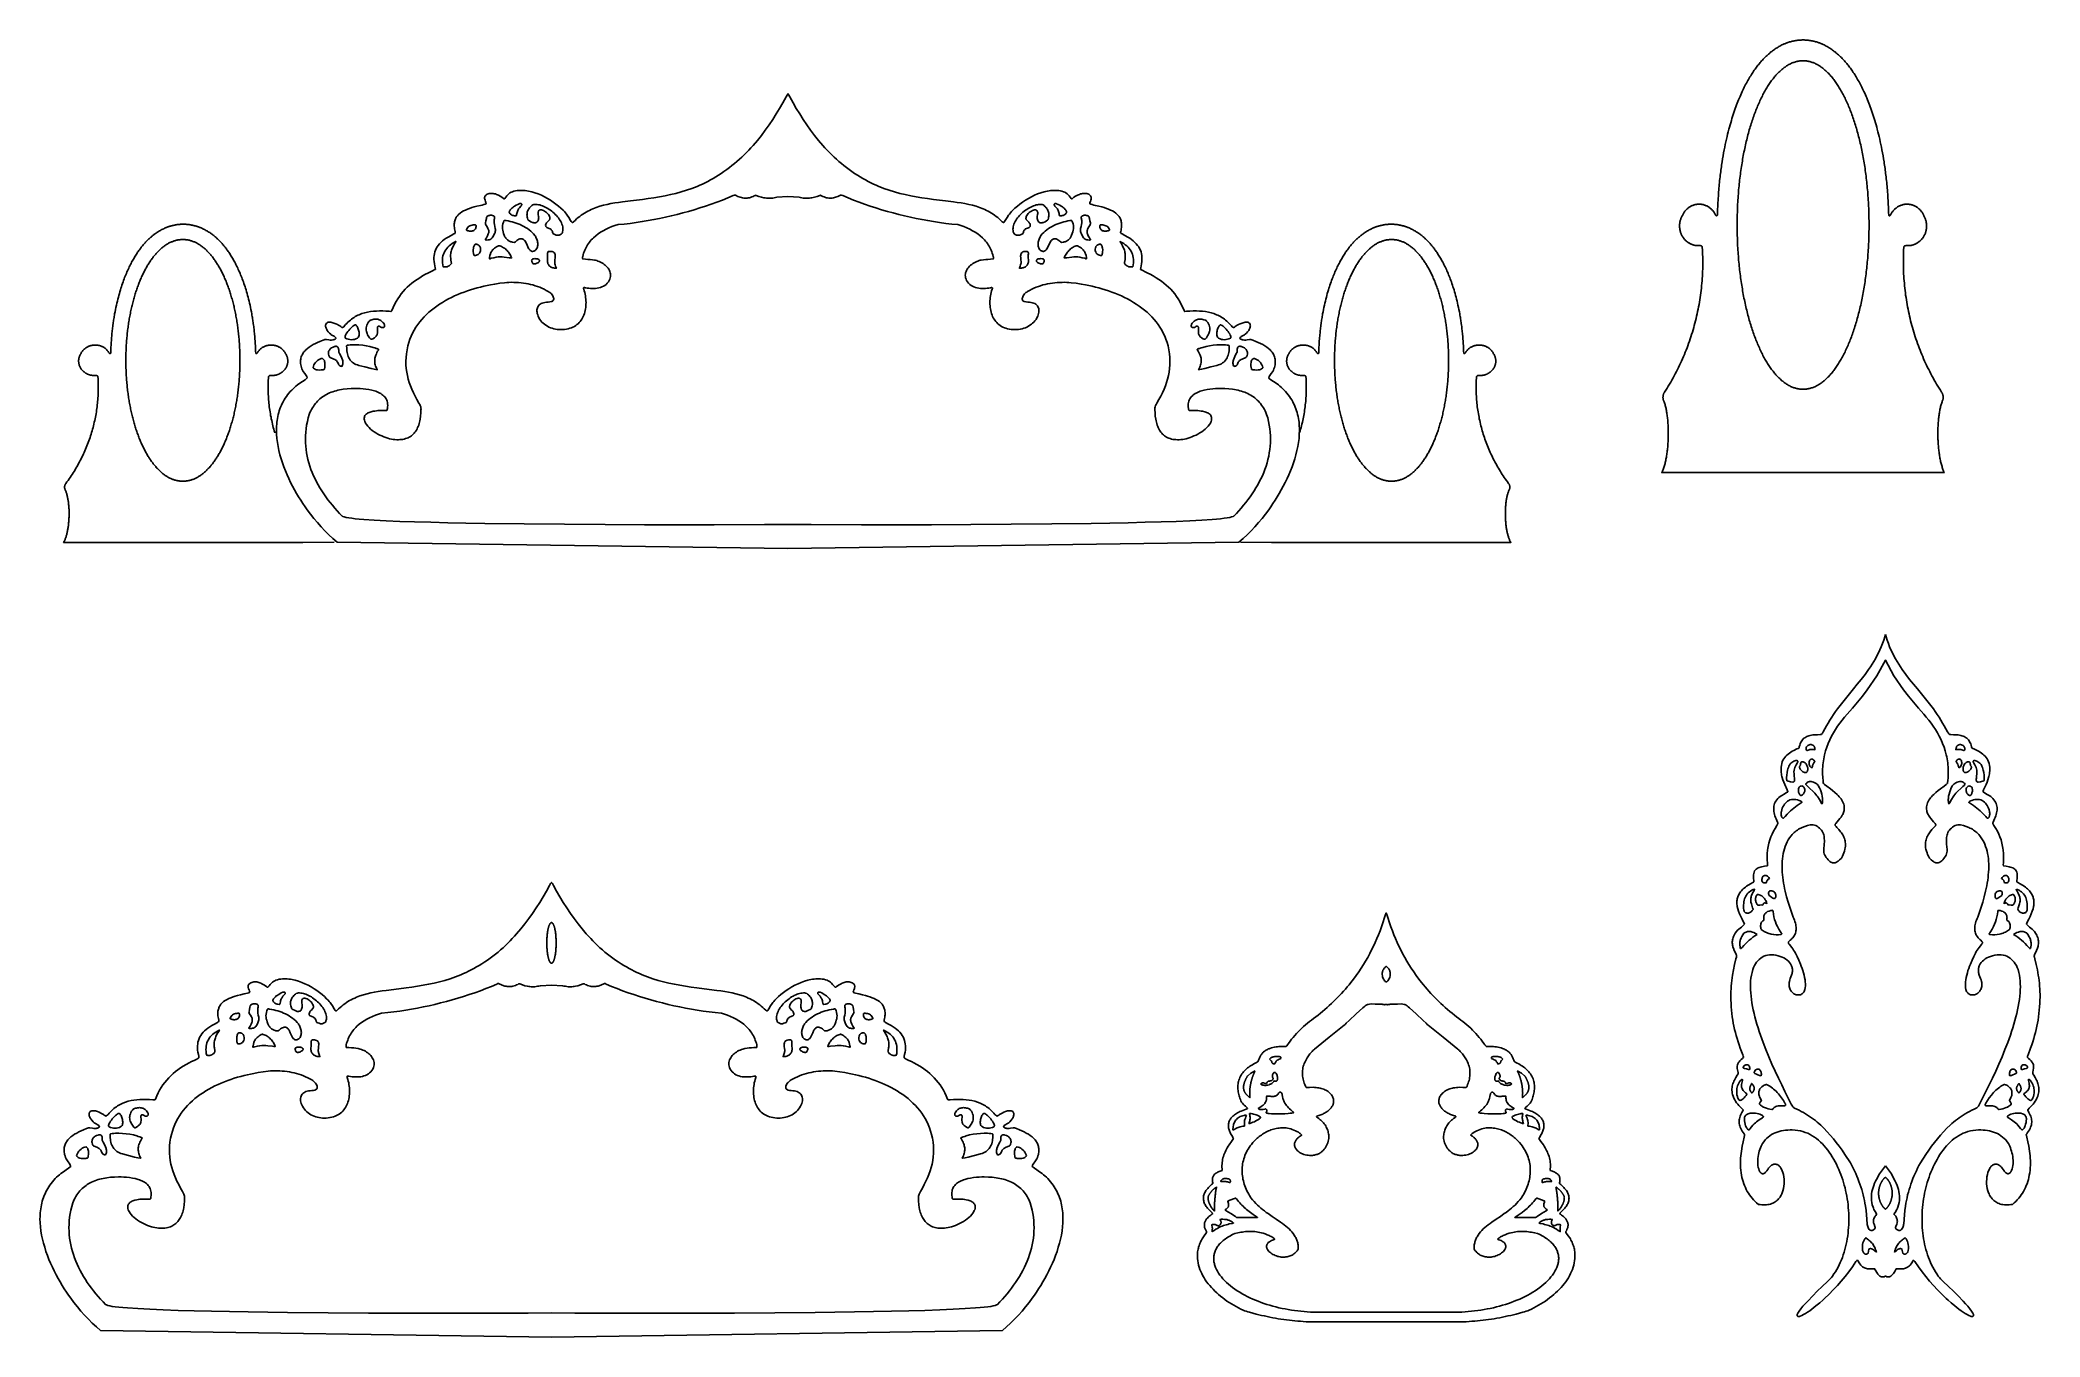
# Model space of a CAD drawing. Extents: x 75 to 4474, y 200 to 3053.
import ezdxf

# ---------------------------------------------------------------- set-up
doc = ezdxf.new("R2010")
doc.units = 0
doc.layers.add('LAYER_1', color=18, linetype='CONTINUOUS')

msp = doc.modelspace()

# ---------------------------------------------------------------- linework, layer by layer
at = {"layer": 'LAYER_1'}
for points in [[(4263.6, 2101.4), (3952.8, 2101.4), (3642, 2101.4), (3642.8, 2103.1), (3643.6, 2104.8), (3644.4, 2106.6), (3645.1, 2108.4), (3645.8, 2110.4), (3646.5, 2112.4), (3647.2, 2114.4), (3647.9, 2116.6), (3648.5, 2118.8), (3649.1, 2121), (3649.7, 2123.3), (3650.2, 2125.7), (3650.7, 2128.1), (3651.2, 2130.6), (3651.7, 2133.1), (3652.2, 2135.6), (3652.6, 2138.2), (3653, 2140.9), (3653.4, 2143.5), (3653.8, 2146.2), (3654.1, 2149), (3654.4, 2151.7), (3654.7, 2154.5), (3655, 2157.3), (3655.2, 2160.2), (3655.4, 2163), (3655.6, 2165.9), (3655.8, 2168.8), (3655.9, 2171.6), (3656, 2174.5), (3656.1, 2177.4), (3656.2, 2180.4), (3656.3, 2183.3), (3656.3, 2186.2), (3656.3, 2189.1), (3656.3, 2192), (3656.2, 2194.9), (3656.1, 2197.7), (3656.1, 2200.6), (3655.9, 2203.4), (3655.8, 2206.3), (3655.6, 2209.1), (3655.4, 2211.8), (3655.2, 2214.6), (3655, 2217.3), (3654.7, 2220), (3654.4, 2222.7), (3654.1, 2225.3), (3653.8, 2227.9), (3653.4, 2230.4), (3653, 2232.9), (3652.6, 2235.3), (3652.2, 2237.7), (3651.7, 2240.1), (3651.3, 2242.4), (3650.7, 2244.6), (3650.2, 2246.8), (3649.7, 2248.9), (3649.1, 2250.9), (3648.5, 2252.9), (3647.9, 2254.8), (3647.2, 2256.7), (3646.5, 2258.4), (3645.8, 2260.1), (3645.6, 2260.7), (3645.4, 2261.3), (3645.3, 2261.8), (3645.1, 2262.4), (3645, 2263), (3644.9, 2263.5), (3644.8, 2264.1), (3644.7, 2264.7), (3644.7, 2265.3), (3644.6, 2265.9), (3644.6, 2266.5), (3644.6, 2267.1), (3644.6, 2267.6), (3644.7, 2268.2), (3644.7, 2268.8), (3644.8, 2269.4), (3644.9, 2270), (3644.9, 2270.6), (3645.1, 2271.1), (3645.2, 2271.7), (3645.3, 2272.3), (3645.5, 2272.8), (3645.7, 2273.4), (3645.9, 2274), (3646.1, 2274.5), (3646.3, 2275.1), (3646.6, 2275.6), (3646.8, 2276.1), (3647.1, 2276.7), (3647.4, 2277.2), (3647.7, 2277.7), (3648, 2278.2), (3650.8, 2282.6), (3653.6, 2287), (3656.3, 2291.5), (3659, 2296), (3661.7, 2300.5), (3664.3, 2305), (3666.8, 2309.6), (3669.3, 2314.1), (3671.8, 2318.7), (3674.2, 2323.4), (3676.5, 2328), (3678.8, 2332.7), (3681.1, 2337.4), (3683.3, 2342.1), (3685.5, 2346.8), (3687.6, 2351.6), (3689.7, 2356.4), (3691.7, 2361.2), (3693.7, 2366), (3695.6, 2370.8), (3697.5, 2375.7), (3699.3, 2380.5), (3701.1, 2385.4), (3702.8, 2390.3), (3704.5, 2395.3), (3706.1, 2400.2), (3707.7, 2405.2), (3709.3, 2410.2), (3710.7, 2415.2), (3712.2, 2420.2), (3713.6, 2425.2), (3714.9, 2430.2), (3716.2, 2435.3), (3717.5, 2440.3), (3718.7, 2445.4), (3719.8, 2450.5), (3720.9, 2455.6), (3721.9, 2460.7), (3722.9, 2465.9), (3723.9, 2471), (3724.8, 2476.2), (3725.6, 2481.3), (3726.4, 2486.5), (3727.2, 2491.7), (3727.8, 2496.9), (3728.5, 2502.1), (3729.1, 2507.3), (3729.6, 2512.5), (3730.1, 2517.7), (3730.5, 2523), (3730.9, 2528.2), (3731.3, 2533.4), (3731.5, 2538.7), (3731.8, 2544), (3732, 2549.2), (3732.1, 2554.5), (3732.2, 2559.8), (3732.2, 2565), (3732.2, 2570.3), (3732.1, 2575.6), (3731.9, 2580.9), (3731.8, 2586.2), (3731.5, 2591.5), (3731.2, 2596.8), (3731.2, 2597), (3731.2, 2597.2), (3731.1, 2597.7), (3730.9, 2598.1), (3730.7, 2598.5), (3730.4, 2598.8), (3730.1, 2599.2), (3729.8, 2599.5), (3729.4, 2599.8), (3729, 2600), (3728.6, 2600.2), (3728.1, 2600.4), (3727.6, 2600.5), (3727.1, 2600.6), (3726.6, 2600.7), (3726.1, 2600.7), (3725.5, 2600.7), (3724.2, 2600.6), (3722.9, 2600.6), (3721.5, 2600.6), (3720.2, 2600.6), (3718.9, 2600.7), (3717.6, 2600.8), (3716.3, 2601), (3715, 2601.2), (3713.7, 2601.5), (3712.4, 2601.8), (3711.2, 2602.2), (3709.9, 2602.6), (3708.7, 2603), (3707.4, 2603.5), (3706.2, 2604), (3705, 2604.5), (3703.9, 2605.1), (3702.7, 2605.8), (3701.6, 2606.4), (3700.4, 2607.1), (3699.3, 2607.9), (3698.2, 2608.7), (3697.2, 2609.5), (3696.2, 2610.4), (3695.1, 2611.3), (3694.2, 2612.2), (3693.2, 2613.2), (3692.3, 2614.2), (3691.4, 2615.2), (3690.5, 2616.3), (3689.7, 2617.4), (3688.8, 2618.6), (3688, 2619.9), (3687.2, 2621.2), (3686.4, 2622.6), (3685.7, 2624), (3685, 2625.4), (3684.4, 2626.8), (3683.8, 2628.3), (3683.3, 2629.8), (3682.9, 2631.2), (3682.5, 2632.7), (3682.1, 2634.2), (3681.8, 2635.8), (3681.6, 2637.3), (3681.4, 2638.8), (3681.2, 2640.3), (3681.2, 2641.9), (3681.1, 2643.4), (3681.1, 2645), (3681.2, 2646.5), (3681.3, 2648.1), (3681.5, 2649.6), (3681.7, 2651.1), (3682, 2652.7), (3682.3, 2654.2), (3682.7, 2655.7), (3683.2, 2657.2), (3683.6, 2658.7), (3684.2, 2660.1), (3684.8, 2661.6), (3685.4, 2663), (3686.1, 2664.4), (3686.9, 2665.8), (3687.5, 2667.2), (3688.1, 2668.6), (3688.8, 2670), (3689.6, 2671.3), (3690.3, 2672.6), (3691.1, 2673.9), (3692, 2675.1), (3692.9, 2676.3), (3693.8, 2677.4), (3694.8, 2678.5), (3695.8, 2679.6), (3696.8, 2680.6), (3697.9, 2681.6), (3699, 2682.5), (3700.1, 2683.5), (3701.3, 2684.3), (3702.5, 2685.1), (3703.7, 2685.9), (3704.9, 2686.7), (3706.2, 2687.3), (3707.5, 2688), (3708.8, 2688.6), (3710.1, 2689.1), (3711.5, 2689.6), (3712.8, 2690.1), (3714.2, 2690.5), (3715.6, 2690.8), (3717.1, 2691.1), (3718.5, 2691.3), (3719.9, 2691.5), (3721.4, 2691.6), (3722.9, 2691.7), (3724.4, 2691.7), (3725.8, 2691.7), (3727.3, 2691.6), (3728.7, 2691.5), (3730.2, 2691.3), (3731.6, 2691), (3733, 2690.7), (3734.4, 2690.3), (3735.8, 2689.9), (3737.1, 2689.5), (3738.5, 2688.9), (3739.8, 2688.4), (3741.1, 2687.8), (3742.4, 2687.1), (3743.6, 2686.4), (3744.9, 2685.7), (3746.1, 2684.9), (3747.3, 2684), (3748.4, 2683.2), (3749.5, 2682.2), (3750.6, 2681.3), (3751.7, 2680.3), (3752.7, 2679.2), (3753.7, 2678.1), (3754.7, 2677), (3755.6, 2675.8), (3756.5, 2674.6), (3757.3, 2673.4), (3758.1, 2672.1), (3758.9, 2670.8), (3759.6, 2669.5), (3760.3, 2668.1), (3760.4, 2667.9), (3760.5, 2667.6), (3760.6, 2667.4), (3760.8, 2667.3), (3760.9, 2667.1), (3761.1, 2667), (3761.3, 2666.8), (3761.4, 2666.7), (3761.6, 2666.6), (3761.8, 2666.5), (3762.1, 2666.4), (3762.5, 2666.4), (3762.8, 2666.4), (3763.1, 2666.4), (3763.5, 2666.5), (3763.7, 2666.7), (3764, 2666.9), (3764.1, 2667), (3764.2, 2667.1), (3764.3, 2667.3), (3764.4, 2667.4), (3764.4, 2667.6), (3764.5, 2667.7), (3764.5, 2667.9), (3764.5, 2668.1), (3764.6, 2672.6), (3764.8, 2677.2), (3764.9, 2681.7), (3765.1, 2686.2), (3765.3, 2690.8), (3765.5, 2695.4), (3765.8, 2700.1), (3766.1, 2704.7), (3766.4, 2709.3), (3766.7, 2713.9), (3767, 2718.5), (3767.4, 2723.1), (3767.7, 2727.2), (3768.1, 2731.3), (3768.5, 2735.4), (3768.9, 2739.5), (3769.3, 2743.6), (3769.8, 2747.6), (3770.2, 2751.7), (3770.7, 2755.8), (3771.2, 2759.4), (3771.6, 2763), (3772.1, 2766.6), (3772.6, 2770.2), (3773.1, 2773.8), (3773.6, 2777.4), (3774.1, 2781), (3774.7, 2784.6), (3775.8, 2791.2), (3776.9, 2797.8), (3778.1, 2804.4), (3779.3, 2811), (3780.5, 2817), (3781.7, 2822.9), (3783, 2828.9), (3784.3, 2834.9), (3785.6, 2840.3), (3786.9, 2845.7), (3788.2, 2851), (3789.6, 2856.4), (3790.9, 2861.3), (3792.3, 2866.2), (3793.6, 2871), (3795.1, 2875.9), (3796.4, 2880.3), (3797.8, 2884.7), (3799.3, 2889.2), (3800.7, 2893.6), (3802.1, 2897.7), (3803.6, 2901.9), (3805.1, 2906), (3806.6, 2910.2), (3808.1, 2914), (3809.6, 2917.8), (3811.1, 2921.6), (3812.7, 2925.4), (3814.2, 2928.9), (3815.7, 2932.4), (3817.3, 2935.9), (3818.9, 2939.4), (3820.4, 2942.6), (3821.9, 2945.7), (3823.4, 2948.8), (3825, 2951.9), (3826.5, 2954.9), (3828.1, 2957.8), (3829.6, 2960.7), (3831.3, 2963.6), (3832.8, 2966.3), (3834.4, 2969), (3836, 2971.7), (3837.6, 2974.3), (3839.1, 2976.8), (3840.7, 2979.2), (3842.3, 2981.7), (3843.9, 2984.1), (3845.5, 2986.4), (3847.1, 2988.7), (3848.8, 2990.9), (3850.4, 2993.1), (3852, 2995.2), (3853.6, 2997.2), (3855.2, 2999.2), (3856.8, 3001.2), (3858.4, 3003.2), (3860.1, 3005.1), (3861.7, 3007), (3863.4, 3008.8), (3865.1, 3010.6), (3866.7, 3012.3), (3868.4, 3014.1), (3870.1, 3015.8), (3871.8, 3017.4), (3873.5, 3018.9), (3875.2, 3020.5), (3876.9, 3022), (3878.6, 3023.5), (3880.4, 3025), (3882.2, 3026.5), (3884, 3027.9), (3885.9, 3029.3), (3887.8, 3030.7), (3889.7, 3032), (3891.6, 3033.3), (3893.6, 3034.7), (3895.6, 3036), (3897.7, 3037.2), (3899.8, 3038.4), (3902, 3039.6), (3904.2, 3040.8), (3906.4, 3041.9), (3908.6, 3043), (3910, 3043.6), (3911.3, 3044.1), (3912.6, 3044.7), (3914, 3045.3), (3915.3, 3045.8), (3916.7, 3046.3), (3918.1, 3046.8), (3919.4, 3047.3), (3921.3, 3047.9), (3923.2, 3048.5), (3925.1, 3049.1), (3927.1, 3049.6), (3929, 3050.1), (3930.9, 3050.5), (3932.9, 3050.9), (3934.8, 3051.3), (3937, 3051.7), (3939.3, 3052), (3941.5, 3052.3), (3943.8, 3052.5), (3946, 3052.7), (3948.3, 3052.8), (3950.5, 3052.9), (3952.8, 3052.9), (3955, 3052.9), (3957.3, 3052.8), (3959.6, 3052.7), (3961.8, 3052.5), (3964, 3052.3), (3966.3, 3052), (3968.5, 3051.7), (3970.8, 3051.3), (3972.7, 3050.9), (3974.7, 3050.5), (3976.6, 3050.1), (3978.5, 3049.6), (3980.4, 3049.1), (3982.3, 3048.5), (3984.2, 3047.9), (3986.1, 3047.3), (3987.5, 3046.8), (3988.9, 3046.3), (3990.2, 3045.8), (3991.6, 3045.3), (3992.9, 3044.7), (3994.3, 3044.1), (3995.6, 3043.6), (3996.9, 3043), (3999.2, 3041.9), (4001.4, 3040.8), (4003.6, 3039.6), (4005.8, 3038.4), (4007.9, 3037.2), (4009.9, 3036), (4012, 3034.7), (4014, 3033.3), (4015.9, 3032), (4017.8, 3030.7), (4019.7, 3029.3), (4021.5, 3027.9), (4023.3, 3026.5), (4025.1, 3025), (4026.9, 3023.5), (4028.7, 3022), (4030.4, 3020.5), (4032.1, 3018.9), (4033.8, 3017.4), (4035.4, 3015.8), (4037.1, 3014.1), (4038.8, 3012.3), (4040.5, 3010.6), (4042.1, 3008.8), (4043.8, 3007), (4045.5, 3005.1), (4047.1, 3003.2), (4048.8, 3001.2), (4050.4, 2999.2), (4052, 2997.2), (4053.6, 2995.2), (4055.1, 2993.1), (4056.8, 2990.9), (4058.4, 2988.7), (4060.1, 2986.4), (4061.6, 2984.1), (4063.3, 2981.7), (4064.9, 2979.2), (4066.4, 2976.8), (4068, 2974.3), (4069.6, 2971.7), (4071.2, 2969), (4072.8, 2966.3), (4074.3, 2963.6), (4075.9, 2960.7), (4077.5, 2957.8), (4079.1, 2954.9), (4080.6, 2951.9), (4082.1, 2948.8), (4083.7, 2945.7), (4085.2, 2942.6), (4086.7, 2939.4), (4088.3, 2935.9), (4089.8, 2932.4), (4091.4, 2928.9), (4092.9, 2925.4), (4094.4, 2921.6), (4096, 2917.8), (4097.5, 2914), (4098.9, 2910.2), (4100.5, 2906), (4102, 2901.9), (4103.4, 2897.7), (4104.8, 2893.6), (4106.3, 2889.2), (4107.7, 2884.7), (4109.1, 2880.3), (4110.5, 2875.9), (4111.9, 2871), (4113.3, 2866.2), (4114.7, 2861.3), (4116, 2856.4), (4117.4, 2851), (4118.7, 2845.7), (4120, 2840.3), (4121.3, 2834.9), (4122.6, 2828.9), (4123.9, 2822.9), (4125.1, 2817), (4126.3, 2811), (4127.5, 2804.4), (4128.7, 2797.8), (4129.8, 2791.2), (4130.9, 2784.6), (4131.4, 2781), (4132, 2777.4), (4132.5, 2773.8), (4133, 2770.2), (4133.5, 2766.6), (4134, 2763), (4134.4, 2759.4), (4134.9, 2755.8), (4135.3, 2751.7), (4135.8, 2747.6), (4136.2, 2743.6), (4136.7, 2739.5), (4137.1, 2735.4), (4137.5, 2731.3), (4137.8, 2727.2), (4138.2, 2723.1), (4138.5, 2718.5), (4138.9, 2713.9), (4139.2, 2709.3), (4139.5, 2704.7), (4139.8, 2700.1), (4140, 2695.4), (4140.3, 2690.8), (4140.5, 2686.2), (4140.6, 2681.7), (4140.8, 2677.2), (4140.9, 2672.6), (4141.1, 2668.1), (4141.1, 2667.9), (4141.1, 2667.7), (4141.1, 2667.6), (4141.2, 2667.4), (4141.3, 2667.3), (4141.4, 2667.1), (4141.5, 2667), (4141.6, 2666.9), (4141.8, 2666.7), (4142.1, 2666.5), (4142.4, 2666.4), (4142.7, 2666.4), (4143.1, 2666.4), (4143.4, 2666.4), (4143.8, 2666.5), (4144, 2666.6), (4144.1, 2666.7), (4144.3, 2666.8), (4144.5, 2667), (4144.6, 2667.1), (4144.8, 2667.3), (4144.9, 2667.4), (4145.1, 2667.6), (4145.2, 2667.9), (4145.3, 2668.1), (4146, 2669.5), (4146.7, 2670.8), (4147.5, 2672.1), (4148.3, 2673.4), (4149.1, 2674.6), (4150, 2675.8), (4150.9, 2677), (4151.9, 2678.1), (4152.9, 2679.2), (4153.9, 2680.3), (4154.9, 2681.3), (4156, 2682.2), (4157.2, 2683.2), (4158.3, 2684), (4159.5, 2684.9), (4160.7, 2685.7), (4161.9, 2686.4), (4163.2, 2687.1), (4164.5, 2687.8), (4165.8, 2688.4), (4167.1, 2688.9), (4168.4, 2689.5), (4169.8, 2689.9), (4171.2, 2690.3), (4172.6, 2690.7), (4174, 2691), (4175.4, 2691.3), (4176.8, 2691.5), (4178.3, 2691.6), (4179.7, 2691.7), (4181.2, 2691.7), (4182.7, 2691.7), (4184.2, 2691.6), (4185.6, 2691.5), (4187.1, 2691.3), (4188.5, 2691.1), (4189.9, 2690.8), (4191.3, 2690.5), (4192.7, 2690.1), (4194.1, 2689.6), (4195.5, 2689.1), (4196.8, 2688.6), (4198.1, 2688), (4199.4, 2687.3), (4200.7, 2686.7), (4201.9, 2685.9), (4203.1, 2685.1), (4204.3, 2684.3), (4205.5, 2683.5), (4206.6, 2682.5), (4207.7, 2681.6), (4208.8, 2680.6), (4209.8, 2679.6), (4210.8, 2678.5), (4211.8, 2677.4), (4212.7, 2676.3), (4213.6, 2675.1), (4214.4, 2673.9), (4215.2, 2672.6), (4216, 2671.3), (4216.7, 2670), (4217.4, 2668.6), (4218.1, 2667.2), (4218.7, 2665.8), (4219.4, 2664.4), (4220.1, 2663), (4220.8, 2661.6), (4221.4, 2660.1), (4221.9, 2658.7), (4222.4, 2657.2), (4222.9, 2655.7), (4223.2, 2654.2), (4223.6, 2652.7), (4223.8, 2651.1), (4224.1, 2649.6), (4224.2, 2648.1), (4224.4, 2646.5), (4224.4, 2645), (4224.5, 2643.4), (4224.4, 2641.9), (4224.3, 2640.3), (4224.2, 2638.8), (4224, 2637.3), (4223.7, 2635.8), (4223.4, 2634.2), (4223.1, 2632.7), (4222.7, 2631.2), (4222.2, 2629.8), (4221.7, 2628.3), (4221.2, 2626.8), (4220.6, 2625.4), (4219.9, 2624), (4219.2, 2622.6), (4218.4, 2621.2), (4217.6, 2619.9), (4216.7, 2618.6), (4215.9, 2617.4), (4215.1, 2616.3), (4214.2, 2615.2), (4213.3, 2614.2), (4212.4, 2613.2), (4211.4, 2612.2), (4210.4, 2611.3), (4209.4, 2610.4), (4208.4, 2609.5), (4207.3, 2608.7), (4206.2, 2607.9), (4205.1, 2607.1), (4204, 2606.4), (4202.9, 2605.8), (4201.7, 2605.1), (4200.5, 2604.5), (4199.3, 2604), (4198.1, 2603.5), (4196.9, 2603), (4195.7, 2602.6), (4194.4, 2602.2), (4193.1, 2601.8), (4191.9, 2601.5), (4190.6, 2601.2), (4189.3, 2601), (4188, 2600.8), (4186.7, 2600.7), (4185.3, 2600.6), (4184, 2600.6), (4182.7, 2600.6), (4181.4, 2600.6), (4180, 2600.7), (4179.5, 2600.7), (4179, 2600.7), (4178.5, 2600.6), (4178, 2600.5), (4177.5, 2600.4), (4177, 2600.2), (4176.6, 2600), (4176.2, 2599.8), (4175.8, 2599.5), (4175.4, 2599.2), (4175.1, 2598.8), (4174.9, 2598.5), (4174.7, 2598.1), (4174.5, 2597.7), (4174.4, 2597.2), (4174.4, 2597), (4174.3, 2596.8), (4174, 2591.5), (4173.8, 2586.2), (4173.6, 2580.9), (4173.5, 2575.6), (4173.4, 2570.3), (4173.4, 2565), (4173.4, 2559.8), (4173.5, 2554.5), (4173.6, 2549.2), (4173.8, 2544), (4174, 2538.7), (4174.3, 2533.4), (4174.6, 2528.2), (4175, 2523), (4175.5, 2517.7), (4175.9, 2512.5), (4176.5, 2507.3), (4177.1, 2502.1), (4177.7, 2496.9), (4178.4, 2491.7), (4179.2, 2486.5), (4179.9, 2481.3), (4180.8, 2476.2), (4181.7, 2471), (4182.6, 2465.9), (4183.6, 2460.7), (4184.7, 2455.6), (4185.8, 2450.5), (4186.9, 2445.4), (4188.1, 2440.3), (4189.3, 2435.3), (4190.6, 2430.2), (4192, 2425.2), (4193.4, 2420.2), (4194.8, 2415.2), (4196.3, 2410.2), (4197.8, 2405.2), (4199.4, 2400.2), (4201.1, 2395.3), (4202.8, 2390.3), (4204.5, 2385.4), (4206.3, 2380.5), (4208.1, 2375.7), (4210, 2370.8), (4211.9, 2366), (4213.9, 2361.2), (4215.9, 2356.4), (4218, 2351.6), (4220.1, 2346.8), (4222.3, 2342.1), (4224.5, 2337.4), (4226.7, 2332.7), (4229.1, 2328), (4231.4, 2323.4), (4233.8, 2318.7), (4236.3, 2314.1), (4238.8, 2309.6), (4241.3, 2305), (4243.9, 2300.5), (4246.5, 2296), (4249.2, 2291.5), (4251.9, 2287), (4254.7, 2282.6), (4257.5, 2278.2), (4257.9, 2277.7), (4258.2, 2277.2), (4258.5, 2276.7), (4258.7, 2276.1), (4259, 2275.6), (4259.2, 2275.1), (4259.5, 2274.5), (4259.7, 2274), (4259.9, 2273.4), (4260.1, 2272.8), (4260.2, 2272.3), (4260.4, 2271.7), (4260.5, 2271.1), (4260.6, 2270.6), (4260.7, 2270), (4260.8, 2269.4), (4260.9, 2268.8), (4260.9, 2268.2), (4260.9, 2267.6), (4261, 2267.1), (4261, 2266.5), (4260.9, 2265.9), (4260.9, 2265.3), (4260.8, 2264.7), (4260.8, 2264.1), (4260.7, 2263.5), (4260.6, 2263), (4260.4, 2262.4), (4260.3, 2261.8), (4260.1, 2261.3), (4259.9, 2260.7), (4259.7, 2260.1), (4259, 2258.4), (4258.4, 2256.7), (4257.7, 2254.8), (4257.1, 2252.9), (4256.5, 2250.9), (4255.9, 2248.9), (4255.3, 2246.8), (4254.8, 2244.6), (4254.3, 2242.4), (4253.8, 2240.1), (4253.4, 2237.7), (4252.9, 2235.3), (4252.5, 2232.9), (4252.1, 2230.4), (4251.8, 2227.9), (4251.5, 2225.3), (4251.1, 2222.7), (4250.9, 2220), (4250.6, 2217.3), (4250.3, 2214.6), (4250.1, 2211.8), (4249.9, 2209.1), (4249.8, 2206.3), (4249.6, 2203.4), (4249.5, 2200.6), (4249.4, 2197.7), (4249.3, 2194.9), (4249.3, 2192), (4249.3, 2189.1), (4249.3, 2186.2), (4249.3, 2183.3), (4249.3, 2180.4), (4249.4, 2177.4), (4249.5, 2174.5), (4249.6, 2171.6), (4249.8, 2168.8), (4250, 2165.9), (4250.1, 2163), (4250.4, 2160.2), (4250.6, 2157.3), (4250.9, 2154.5), (4251.2, 2151.7), (4251.5, 2149), (4251.8, 2146.2), (4252.2, 2143.5), (4252.6, 2140.9), (4253, 2138.2), (4253.4, 2135.6), (4253.8, 2133.1), (4254.3, 2130.6), (4254.8, 2128.1), (4255.4, 2125.7), (4255.9, 2123.3), (4256.5, 2121), (4257.1, 2118.8), (4257.7, 2116.6), (4258.4, 2114.4), (4259, 2112.4), (4259.7, 2110.4), (4260.4, 2108.4), (4261.2, 2106.6), (4261.9, 2104.8), (4262.7, 2103.1)], [(3807.8, 2645.9), (3807.8, 2641.2), (3807.8, 2636.6), (3807.9, 2631.9), (3807.9, 2627.3), (3808.1, 2622.7), (3808.2, 2618.1), (3808.3, 2613.5), (3808.5, 2609), (3808.7, 2604.4), (3808.9, 2599.9), (3809.2, 2595.4), (3809.4, 2590.9), (3809.7, 2586.4), (3810, 2581.9), (3810.4, 2577.5), (3810.7, 2573.1), (3811.1, 2568.7), (3811.5, 2564.3), (3811.9, 2559.9), (3812.3, 2555.6), (3812.8, 2551.3), (3813.3, 2547), (3813.8, 2542.7), (3814.3, 2538.5), (3814.8, 2534.2), (3815.4, 2530), (3816, 2525.8), (3816.6, 2521.7), (3817.2, 2517.5), (3817.8, 2513.4), (3818.5, 2509.3), (3819.2, 2505.3), (3819.9, 2501.2), (3820.6, 2497.2), (3821.3, 2493.2), (3822.1, 2489.2), (3822.8, 2485.3), (3823.6, 2481.4), (3824.4, 2477.5), (3825.3, 2473.7), (3826.1, 2469.8), (3827, 2466), (3827.9, 2462.3), (3828.8, 2458.5), (3829.7, 2454.8), (3830.6, 2451.1), (3831.6, 2447.5), (3832.5, 2443.9), (3833.5, 2440.3), (3834.5, 2436.7), (3835.5, 2433.2), (3836.6, 2429.7), (3837.6, 2426.2), (3838.7, 2422.8), (3839.8, 2419.4), (3840.9, 2416.1), (3842, 2412.7), (3843.1, 2409.4), (3844.3, 2406.2), (3845.4, 2402.9), (3846.6, 2399.8), (3847.8, 2396.6), (3849, 2393.5), (3850.2, 2390.4), (3851.5, 2387.3), (3852.7, 2384.3), (3854, 2381.4), (3855.3, 2378.4), (3856.6, 2375.5), (3857.9, 2372.7), (3859.2, 2369.9), (3860.5, 2367.1), (3861.9, 2364.3), (3863.2, 2361.6), (3864.6, 2359), (3866, 2356.3), (3867.4, 2353.8), (3868.8, 2351.2), (3870.3, 2348.7), (3871.7, 2346.3), (3873.1, 2343.9), (3874.6, 2341.5), (3876.1, 2339.2), (3877.6, 2336.9), (3879.1, 2334.6), (3880.6, 2332.4), (3882.1, 2330.3), (3883.7, 2328.2), (3885.2, 2326.1), (3886.8, 2324.1), (3888.3, 2322.1), (3889.9, 2320.2), (3891.5, 2318.3), (3893.1, 2316.5), (3894.7, 2314.7), (3896.3, 2313), (3898, 2311.3), (3899.6, 2309.6), (3901.3, 2308), (3902.9, 2306.5), (3904.6, 2305), (3906.3, 2303.5), (3908, 2302.2), (3909.7, 2300.8), (3911.4, 2299.5), (3913.1, 2298.3), (3914.8, 2297.1), (3916.5, 2295.9), (3918.3, 2294.8), (3920, 2293.8), (3921.8, 2292.8), (3923.6, 2291.9), (3925.3, 2291), (3927.1, 2290.2), (3928.9, 2289.4), (3930.7, 2288.7), (3932.5, 2288.1), (3934.3, 2287.5), (3936.1, 2286.9), (3938, 2286.4), (3939.8, 2286), (3941.6, 2285.6), (3943.5, 2285.3), (3945.3, 2285), (3947.2, 2284.8), (3949, 2284.7), (3950.9, 2284.6), (3952.8, 2284.6), (3954.7, 2284.6), (3956.5, 2284.7), (3958.4, 2284.8), (3960.2, 2285), (3962.1, 2285.3), (3963.9, 2285.6), (3965.8, 2286), (3967.6, 2286.4), (3969.4, 2286.9), (3971.3, 2287.5), (3973.1, 2288.1), (3974.9, 2288.7), (3976.7, 2289.4), (3978.5, 2290.2), (3980.2, 2291), (3982, 2291.9), (3983.8, 2292.8), (3985.5, 2293.8), (3987.3, 2294.8), (3989, 2295.9), (3990.8, 2297.1), (3992.5, 2298.3), (3994.2, 2299.5), (3995.9, 2300.8), (3997.6, 2302.2), (3999.3, 2303.5), (4001, 2305), (4002.6, 2306.5), (4004.3, 2308), (4006, 2309.6), (4007.6, 2311.3), (4009.2, 2313), (4010.9, 2314.7), (4012.5, 2316.5), (4014.1, 2318.3), (4015.7, 2320.2), (4017.2, 2322.1), (4018.8, 2324.1), (4020.4, 2326.1), (4021.9, 2328.2), (4023.4, 2330.3), (4025, 2332.4), (4026.5, 2334.6), (4028, 2336.9), (4029.5, 2339.2), (4031, 2341.5), (4032.4, 2343.9), (4033.9, 2346.3), (4035.3, 2348.7), (4036.7, 2351.2), (4038.2, 2353.8), (4039.6, 2356.3), (4040.9, 2359), (4042.3, 2361.6), (4043.7, 2364.3), (4045, 2367.1), (4046.4, 2369.9), (4047.7, 2372.7), (4049, 2375.5), (4050.3, 2378.4), (4051.6, 2381.4), (4052.8, 2384.3), (4054.1, 2387.3), (4055.3, 2390.4), (4056.6, 2393.5), (4057.8, 2396.6), (4059, 2399.8), (4060.1, 2402.9), (4061.3, 2406.2), (4062.4, 2409.4), (4063.6, 2412.7), (4064.7, 2416.1), (4065.8, 2419.4), (4066.9, 2422.8), (4067.9, 2426.2), (4069, 2429.7), (4070, 2433.2), (4071.1, 2436.7), (4072.1, 2440.3), (4073, 2443.9), (4074, 2447.5), (4075, 2451.1), (4075.9, 2454.8), (4076.8, 2458.5), (4077.7, 2462.3), (4078.6, 2466), (4079.5, 2469.8), (4080.3, 2473.7), (4081.1, 2477.5), (4081.9, 2481.4), (4082.7, 2485.3), (4083.5, 2489.2), (4084.3, 2493.2), (4085, 2497.2), (4085.7, 2501.2), (4086.4, 2505.3), (4087.1, 2509.3), (4087.7, 2513.4), (4088.4, 2517.5), (4089, 2521.7), (4089.6, 2525.8), (4090.2, 2530), (4090.7, 2534.2), (4091.3, 2538.5), (4091.8, 2542.7), (4092.3, 2547), (4092.8, 2551.3), (4093.2, 2555.6), (4093.7, 2559.9), (4094.1, 2564.3), (4094.5, 2568.7), (4094.9, 2573.1), (4095.2, 2577.5), (4095.5, 2581.9), (4095.9, 2586.4), (4096.1, 2590.9), (4096.4, 2595.4), (4096.6, 2599.9), (4096.9, 2604.4), (4097.1, 2609), (4097.2, 2613.5), (4097.4, 2618.1), (4097.5, 2622.7), (4097.6, 2627.3), (4097.7, 2631.9), (4097.8, 2636.6), (4097.8, 2641.2), (4097.8, 2645.9), (4097.8, 2650.6), (4097.8, 2655.2), (4097.7, 2659.9), (4097.6, 2664.5), (4097.5, 2669.1), (4097.4, 2673.7), (4097.2, 2678.3), (4097.1, 2682.9), (4096.9, 2687.4), (4096.6, 2691.9), (4096.4, 2696.4), (4096.1, 2700.9), (4095.9, 2705.4), (4095.5, 2709.9), (4095.2, 2714.3), (4094.9, 2718.7), (4094.5, 2723.1), (4094.1, 2727.5), (4093.7, 2731.9), (4093.2, 2736.2), (4092.8, 2740.5), (4092.3, 2744.8), (4091.8, 2749.1), (4091.3, 2753.4), (4090.7, 2757.6), (4090.2, 2761.8), (4089.6, 2766), (4089, 2770.2), (4088.4, 2774.3), (4087.7, 2778.4), (4087.1, 2782.5), (4086.4, 2786.6), (4085.7, 2790.6), (4085, 2794.6), (4084.3, 2798.6), (4083.5, 2802.6), (4082.7, 2806.5), (4081.9, 2810.4), (4081.1, 2814.3), (4080.3, 2818.1), (4079.5, 2822), (4078.6, 2825.8), (4077.7, 2829.5), (4076.8, 2833.3), (4075.9, 2837), (4075, 2840.7), (4074, 2844.3), (4073, 2847.9), (4072.1, 2851.5), (4071.1, 2855.1), (4070, 2858.6), (4069, 2862.1), (4067.9, 2865.6), (4066.9, 2869), (4065.8, 2872.4), (4064.7, 2875.8), (4063.6, 2879.1), (4062.4, 2882.4), (4061.3, 2885.6), (4060.1, 2888.9), (4059, 2892.1), (4057.8, 2895.2), (4056.6, 2898.3), (4055.3, 2901.4), (4054.1, 2904.5), (4052.8, 2907.5), (4051.6, 2910.4), (4050.3, 2913.4), (4049, 2916.3), (4047.7, 2919.1), (4046.4, 2922), (4045, 2924.7), (4043.7, 2927.5), (4042.3, 2930.2), (4040.9, 2932.8), (4039.6, 2935.5), (4038.2, 2938), (4036.7, 2940.6), (4035.3, 2943.1), (4033.9, 2945.5), (4032.4, 2948), (4031, 2950.3), (4029.5, 2952.7), (4028, 2954.9), (4026.5, 2957.2), (4025, 2959.4), (4023.4, 2961.5), (4021.9, 2963.6), (4020.4, 2965.7), (4018.8, 2967.7), (4017.2, 2969.7), (4015.7, 2971.6), (4014.1, 2973.5), (4012.5, 2975.3), (4010.9, 2977.1), (4009.2, 2978.9), (4007.6, 2980.5), (4006, 2982.2), (4004.3, 2983.8), (4002.6, 2985.3), (4001, 2986.8), (3999.3, 2988.3), (3997.6, 2989.7), (3995.9, 2991), (3994.2, 2992.3), (3992.5, 2993.5), (3990.8, 2994.7), (3989, 2995.9), (3987.3, 2997), (3985.5, 2998), (3983.8, 2999), (3982, 2999.9), (3980.2, 3000.8), (3978.5, 3001.6), (3976.7, 3002.4), (3974.9, 3003.1), (3973.1, 3003.7), (3971.3, 3004.4), (3969.4, 3004.9), (3967.6, 3005.4), (3965.8, 3005.8), (3963.9, 3006.2), (3962.1, 3006.5), (3960.2, 3006.8), (3958.4, 3007), (3956.5, 3007.1), (3954.7, 3007.2), (3952.8, 3007.3), (3950.9, 3007.2), (3949, 3007.1), (3947.2, 3007), (3945.3, 3006.8), (3943.5, 3006.5), (3941.6, 3006.2), (3939.8, 3005.8), (3938, 3005.4), (3936.1, 3004.9), (3934.3, 3004.4), (3932.5, 3003.7), (3930.7, 3003.1), (3928.9, 3002.4), (3927.1, 3001.6), (3925.3, 3000.8), (3923.6, 2999.9), (3921.8, 2999), (3920, 2998), (3918.3, 2997), (3916.5, 2995.9), (3914.8, 2994.7), (3913.1, 2993.5), (3911.4, 2992.3), (3909.7, 2991), (3908, 2989.7), (3906.3, 2988.3), (3904.6, 2986.8), (3902.9, 2985.3), (3901.3, 2983.8), (3899.6, 2982.2), (3898, 2980.5), (3896.3, 2978.9), (3894.7, 2977.1), (3893.1, 2975.3), (3891.5, 2973.5), (3889.9, 2971.6), (3888.3, 2969.7), (3886.8, 2967.7), (3885.2, 2965.7), (3883.7, 2963.6), (3882.1, 2961.5), (3880.6, 2959.4), (3879.1, 2957.2), (3877.6, 2954.9), (3876.1, 2952.7), (3874.6, 2950.3), (3873.1, 2948), (3871.7, 2945.5), (3870.3, 2943.1), (3868.8, 2940.6), (3867.4, 2938), (3866, 2935.5), (3864.6, 2932.8), (3863.2, 2930.2), (3861.9, 2927.5), (3860.5, 2924.7), (3859.2, 2922), (3857.9, 2919.1), (3856.6, 2916.3), (3855.3, 2913.4), (3854, 2910.4), (3852.7, 2907.5), (3851.5, 2904.5), (3850.2, 2901.4), (3849, 2898.3), (3847.8, 2895.2), (3846.6, 2892.1), (3845.4, 2888.9), (3844.3, 2885.6), (3843.1, 2882.4), (3842, 2879.1), (3840.9, 2875.8), (3839.8, 2872.4), (3838.7, 2869), (3837.6, 2865.6), (3836.6, 2862.1), (3835.5, 2858.6), (3834.5, 2855.1), (3833.5, 2851.5), (3832.5, 2847.9), (3831.6, 2844.3), (3830.6, 2840.7), (3829.7, 2837), (3828.8, 2833.3), (3827.9, 2829.5), (3827, 2825.8), (3826.1, 2822), (3825.3, 2818.1), (3824.4, 2814.3), (3823.6, 2810.4), (3822.8, 2806.5), (3822.1, 2802.6), (3821.3, 2798.6), (3820.6, 2794.6), (3819.9, 2790.6), (3819.2, 2786.6), (3818.5, 2782.5), (3817.8, 2778.4), (3817.2, 2774.3), (3816.6, 2770.2), (3816, 2766), (3815.4, 2761.8), (3814.8, 2757.6), (3814.3, 2753.4), (3813.8, 2749.1), (3813.3, 2744.8), (3812.8, 2740.5), (3812.3, 2736.2), (3811.9, 2731.9), (3811.5, 2727.5), (3811.1, 2723.1), (3810.7, 2718.7), (3810.4, 2714.3), (3810, 2709.9), (3809.7, 2705.4), (3809.4, 2700.9), (3809.2, 2696.4), (3808.9, 2691.9), (3808.7, 2687.4), (3808.5, 2682.9), (3808.3, 2678.3), (3808.2, 2673.7), (3808.1, 2669.1), (3807.9, 2664.5), (3807.9, 2659.9), (3807.8, 2655.2), (3807.8, 2650.6)], [(1720.1, 1934.4), (2711.9, 1948.6), (2721, 1956.5), (2729.9, 1964.7), (2738.6, 1973.3), (2747, 1982.1), (2755, 1991.3), (2762.8, 2000.6), (2770.3, 2010.1), (2777.5, 2019.7), (2782.2, 2026.3), (2786.9, 2033.2), (2791.6, 2040.4), (2796.2, 2047.8), (2800.8, 2055.4), (2805.2, 2063.3), (2809.6, 2071.3), (2813.8, 2079.6), (2817.8, 2088), (2821.7, 2096.5), (2825.3, 2105.2), (2828.8, 2114), (2831.9, 2122.8), (2834.8, 2131.7), (2837.4, 2140.7), (2839.6, 2149.7), (2841.5, 2158.7), (2843, 2167.7), (2844.1, 2176.7), (2844.8, 2185.6), (2845.1, 2194.5), (2845, 2198.9), (2844.8, 2203.3), (2844.5, 2207.7), (2844.1, 2212), (2843.6, 2216.3), (2842.9, 2220.6), (2842, 2224.8), (2841.1, 2229), (2840, 2233.2), (2838.7, 2237.3), (2837.3, 2241.4), (2835.8, 2245.5), (2834.1, 2249.5), (2832.2, 2253.4), (2830.2, 2257.3), (2828, 2261.1), (2825.7, 2264.9), (2823.2, 2268.6), (2820.5, 2272.3), (2817.7, 2275.9), (2814.6, 2279.4), (2811.4, 2282.9), (2808.4, 2285.8), (2805.4, 2288.7), (2802.3, 2291.4), (2799, 2294.1), (2793.7, 2297.8), (2787.7, 2301.7), (2782, 2305.7), (2779.5, 2307.7), (2777.4, 2309.6), (2778.4, 2312.4), (2779.7, 2314.8), (2781.2, 2317.1), (2782.8, 2319.3), (2786.2, 2323.9), (2787.7, 2326.6), (2789.1, 2329.5), (2790.1, 2332.5), (2790.8, 2335.4), (2791.4, 2338.3), (2791.8, 2341), (2792, 2343.7), (2792, 2346.2), (2791.9, 2348.7), (2791.5, 2351.1), (2791.1, 2353.4), (2790.5, 2355.7), (2789.7, 2357.9), (2788.8, 2360), (2787.7, 2362), (2786.5, 2364), (2785.2, 2365.9), (2783.8, 2367.7), (2782.3, 2369.5), (2780.6, 2371.2), (2777, 2374.5), (2773.1, 2377.5), (2768.8, 2380.3), (2764.3, 2383), (2759.5, 2385.5), (2754.6, 2387.8), (2749.5, 2390), (2742.4, 2393), (2740.4, 2393.6), (2738.5, 2394.2), (2736.8, 2394.4), (2735.3, 2394.4), (2729.8, 2393.4), (2726.9, 2393), (2724.1, 2392.9), (2721.3, 2393.1), (2719.9, 2393.4), (2718.6, 2393.8), (2717.4, 2394.3), (2716.2, 2395), (2715, 2395.9), (2714, 2397), (2715, 2398.4), (2716, 2399.5), (2717, 2400.4), (2718, 2401.1), (2723.1, 2403.8), (2724.4, 2404.6), (2725.7, 2405.6), (2728.5, 2408), (2731.1, 2410.9), (2733.4, 2414.2), (2734.4, 2415.9), (2735.3, 2417.6), (2736, 2419.4), (2736.6, 2421.1), (2736.9, 2422.8), (2737.1, 2424.4), (2736.9, 2425.9), (2736.6, 2427.4), (2735.7, 2429.1), (2734.5, 2430.4), (2733, 2431.3), (2731.4, 2431.9), (2729.5, 2432.2), (2727.5, 2432.2), (2725.4, 2432), (2723.3, 2431.6), (2721.1, 2431.1), (2718.9, 2430.4), (2714.7, 2428.8), (2711.1, 2427.1), (2708.3, 2425.5), (2705.7, 2423.9), (2703.7, 2422.5), (2702.2, 2421.4), (2701, 2420.7), (2700.4, 2420.5), (2699.9, 2420.5), (2699.3, 2420.6), (2698.7, 2420.9), (2697.3, 2422.1), (2695.4, 2424), (2692.9, 2426.9), (2690.4, 2429.6), (2687.8, 2432.1), (2685.2, 2434.5), (2682.6, 2436.8), (2679.9, 2438.9), (2677.1, 2440.8), (2674.4, 2442.7), (2671.6, 2444.4), (2668.7, 2445.9), (2665.9, 2447.4), (2663, 2448.7), (2657, 2451), (2651, 2452.9), (2644.7, 2454.3), (2638.4, 2455.5), (2631.8, 2456.2), (2625.2, 2456.7), (2618.3, 2456.9), (2611.4, 2456.9), (2604.2, 2456.7), (2597, 2456.3), (2593.2, 2455.9), (2592.6, 2456), (2592, 2456.3), (2591.6, 2456.9), (2591.2, 2457.7), (2588.3, 2464.6), (2585.2, 2471.1), (2581.9, 2477.4), (2578.4, 2483.3), (2574.6, 2489), (2570.7, 2494.4), (2566.4, 2499.6), (2562, 2504.5), (2557.3, 2509.2), (2552.3, 2513.7), (2547.1, 2518.1), (2541.6, 2522.2), (2535.9, 2526.2), (2529.9, 2530.1), (2523.7, 2533.9), (2517.1, 2537.6), (2511.8, 2540.2), (2506, 2542.9), (2500.3, 2545.6), (2497.8, 2547), (2495.5, 2548.4), (2496, 2552.1), (2496.7, 2555.8), (2497.7, 2560.8), (2498.3, 2565.6), (2498.6, 2570.2), (2498.6, 2574.6), (2498.3, 2578.8), (2497.6, 2582.9), (2496.6, 2586.8), (2495.2, 2590.6), (2493.5, 2594.3), (2491.5, 2597.8), (2489.1, 2601.2), (2486.3, 2604.6), (2483.2, 2607.8), (2479.7, 2610.9), (2475.9, 2613.9), (2471.7, 2616.9), (2467.5, 2619.3), (2461, 2622.8), (2454.9, 2626.2), (2452.8, 2627.4), (2451.9, 2628.2), (2451.8, 2628.7), (2451.8, 2629.4), (2452, 2631.4), (2452.6, 2634.9), (2453.2, 2637.8), (2453.6, 2640.6), (2453.8, 2643.4), (2453.9, 2645.9), (2453.8, 2648.4), (2453.6, 2650.8), (2453.2, 2653.1), (2452.7, 2655.2), (2452.1, 2657.3), (2451.3, 2659.3), (2450.5, 2661.2), (2449.5, 2663), (2448.3, 2664.7), (2447.1, 2666.3), (2445.8, 2667.8), (2444.3, 2669.3), (2441.2, 2672.1), (2437.6, 2674.6), (2433.7, 2676.8), (2429.6, 2678.9), (2425.1, 2680.8), (2420.4, 2682.5), (2415.5, 2684.2), (2410.4, 2685.7), (2404.1, 2687.2), (2396.3, 2688.8), (2392.5, 2689.7), (2388.9, 2690.7), (2386, 2691.7), (2383.9, 2692.8), (2384.4, 2695.4), (2385.2, 2698), (2386.1, 2700.5), (2386.9, 2703), (2387.1, 2704.2), (2387.2, 2705.4), (2387.1, 2706.6), (2386.9, 2707.7), (2386.4, 2708.9), (2385.7, 2710), (2384.8, 2711.1), (2383.5, 2712.2), (2381.5, 2713.5), (2379.4, 2714.4), (2377.3, 2715.1), (2375.1, 2715.5), (2372.8, 2715.6), (2370.5, 2715.6), (2368.2, 2715.3), (2365.9, 2714.8), (2363.6, 2714.2), (2361.3, 2713.4), (2359.1, 2712.5), (2356.9, 2711.5), (2352.8, 2709.3), (2349.1, 2706.9), (2346.1, 2704.4), (2345.1, 2703.7), (2344.4, 2703.4), (2343.7, 2703.6), (2343, 2704.2), (2340.8, 2707), (2338.5, 2710), (2336.2, 2712.5), (2333.9, 2714.6), (2331.5, 2716.4), (2328.9, 2717.9), (2326, 2719.2), (2322.7, 2720.3), (2319, 2721.2), (2315.6, 2721.7), (2312.1, 2722), (2308.6, 2722.2), (2305, 2722.2), (2301.5, 2722), (2297.9, 2721.7), (2294.3, 2721.2), (2290.7, 2720.6), (2287.2, 2719.9), (2283.6, 2719), (2276.4, 2716.9), (2269.3, 2714.4), (2262.3, 2711.4), (2255.5, 2708.1), (2248.8, 2704.5), (2242.3, 2700.6), (2236.1, 2696.4), (2230.2, 2692.1), (2224.6, 2687.6), (2219.4, 2683.1), (2214.5, 2678.4), (2211.6, 2675.4), (2209.2, 2672.6), (2207.2, 2670.1), (2205.4, 2667.7), (2202.1, 2662.5), (2198.1, 2656.1), (2196.7, 2653.8), (2196, 2652.8), (2195.3, 2652), (2194.5, 2651.6), (2193.6, 2651.5), (2192.6, 2652), (2191.4, 2653), (2188.2, 2656.2), (2184.9, 2659.3), (2181.5, 2662.2), (2178.1, 2664.9), (2174.7, 2667.5), (2171.2, 2669.9), (2167.6, 2672.2), (2164, 2674.3), (2160.4, 2676.3), (2156.7, 2678.2), (2153, 2680), (2149.2, 2681.6), (2141.6, 2684.6), (2133.7, 2687.2), (2125.8, 2689.4), (2117.6, 2691.3), (2109.4, 2693), (2101, 2694.4), (2092.6, 2695.7), (2084, 2696.9), (2066.6, 2699.1), (2040.1, 2702.4), (2027.3, 2704.2), (2014.7, 2706), (2002.4, 2708.1), (1990.2, 2710.3), (1978.2, 2712.8), (1966.4, 2715.6), (1954.6, 2718.8), (1942.9, 2722.4), (1931.3, 2726.5), (1925.5, 2728.7), (1919.7, 2731), (1913.9, 2733.5), (1908.1, 2736.1), (1902.3, 2738.9), (1896.5, 2741.9), (1890.6, 2745), (1884.8, 2748.3), (1878.9, 2751.7), (1873, 2755.3), (1866.8, 2759.3), (1860.7, 2763.5), (1854.7, 2767.7), (1848.9, 2772.1), (1843.2, 2776.5), (1837.6, 2781.1), (1832.1, 2785.8), (1826.7, 2790.5), (1821.4, 2795.4), (1816.3, 2800.4), (1811.2, 2805.4), (1806.3, 2810.6), (1801.4, 2815.8), (1796.6, 2821.1), (1787.4, 2831.9), (1778.5, 2843.1), (1769.9, 2854.5), (1761.6, 2866.2), (1753.6, 2878.1), (1745.9, 2890.2), (1738.5, 2902.5), (1731.3, 2915), (1724.3, 2927.6), (1722, 2931.7), (1721.1, 2933.3), (1720.3, 2934.2), (1720.1, 2934.4), (1719.8, 2934.2), (1719, 2933.3), (1718.1, 2931.7), (1715.9, 2927.6), (1708.9, 2915), (1701.6, 2902.5), (1694.2, 2890.2), (1686.5, 2878.1), (1678.5, 2866.2), (1670.2, 2854.5), (1661.7, 2843.1), (1652.8, 2831.9), (1643.5, 2821.1), (1638.7, 2815.8), (1633.9, 2810.6), (1628.9, 2805.4), (1623.8, 2800.4), (1618.7, 2795.4), (1613.4, 2790.5), (1608, 2785.8), (1602.5, 2781.1), (1596.9, 2776.5), (1591.2, 2772.1), (1585.4, 2767.7), (1579.4, 2763.5), (1573.4, 2759.3), (1567.1, 2755.3), (1561.2, 2751.7), (1555.4, 2748.3), (1549.5, 2745), (1543.7, 2741.9), (1537.8, 2738.9), (1532, 2736.1), (1526.2, 2733.5), (1520.4, 2731), (1514.6, 2728.7), (1508.8, 2726.5), (1497.2, 2722.4), (1485.5, 2718.8), (1473.7, 2715.6), (1461.9, 2712.8), (1449.9, 2710.3), (1437.7, 2708.1), (1425.4, 2706), (1412.8, 2704.2), (1400, 2702.4), (1373.6, 2699.1), (1356.1, 2696.9), (1347.5, 2695.7), (1339.1, 2694.4), (1330.7, 2693), (1322.5, 2691.3), (1314.4, 2689.4), (1306.4, 2687.2), (1298.6, 2684.6), (1290.9, 2681.6), (1287.1, 2680), (1283.4, 2678.2), (1279.7, 2676.3), (1276.1, 2674.3), (1272.5, 2672.2), (1268.9, 2669.9), (1265.4, 2667.5), (1262, 2664.9), (1258.6, 2662.2), (1255.2, 2659.3), (1251.9, 2656.2), (1248.7, 2653), (1247.5, 2652), (1246.5, 2651.5), (1245.6, 2651.6), (1244.9, 2652), (1244.1, 2652.8), (1243.5, 2653.8), (1242, 2656.1), (1238, 2662.5), (1234.7, 2667.7), (1233, 2670.1), (1231, 2672.6), (1228.5, 2675.4), (1225.6, 2678.4), (1220.8, 2683.1), (1215.5, 2687.6), (1209.9, 2692.1), (1204, 2696.4), (1197.8, 2700.6), (1191.3, 2704.5), (1184.7, 2708.1), (1177.8, 2711.4), (1170.8, 2714.4), (1163.7, 2716.9), (1156.6, 2719), (1153, 2719.9), (1149.4, 2720.6), (1145.8, 2721.2), (1142.2, 2721.7), (1138.6, 2722), (1135.1, 2722.2), (1131.5, 2722.2), (1128, 2722), (1124.6, 2721.7), (1121.1, 2721.2), (1117.4, 2720.3), (1114.1, 2719.2), (1111.2, 2717.9), (1108.6, 2716.4), (1106.2, 2714.6), (1103.9, 2712.5), (1101.7, 2710), (1099.3, 2707), (1097.1, 2704.2), (1096.4, 2703.6), (1095.7, 2703.4), (1095, 2703.7), (1094.1, 2704.4), (1091, 2706.9), (1087.3, 2709.3), (1083.2, 2711.5), (1081.1, 2712.5), (1078.8, 2713.4), (1076.6, 2714.2), (1074.2, 2714.8), (1071.9, 2715.3), (1069.6, 2715.6), (1067.3, 2715.6), (1065, 2715.5), (1062.8, 2715.1), (1060.7, 2714.4), (1058.6, 2713.5), (1056.6, 2712.2), (1055.4, 2711.1), (1054.4, 2710), (1053.7, 2708.9), (1053.2, 2707.7), (1053, 2706.6), (1052.9, 2705.4), (1053, 2704.2), (1053.3, 2703), (1054, 2700.5), (1054.9, 2698), (1055.7, 2695.4), (1056.3, 2692.8), (1054.1, 2691.7), (1051.2, 2690.7), (1047.7, 2689.7), (1043.8, 2688.8), (1036.1, 2687.2), (1029.8, 2685.7), (1024.7, 2684.2), (1019.7, 2682.5), (1015, 2680.8), (1010.6, 2678.9), (1006.4, 2676.8), (1002.5, 2674.6), (999, 2672.1), (995.8, 2669.3), (994.3, 2667.8), (993, 2666.3), (991.8, 2664.7), (990.7, 2663), (989.7, 2661.2), (988.8, 2659.3), (988, 2657.3), (987.4, 2655.2), (986.9, 2653.1), (986.6, 2650.8), (986.3, 2648.4), (986.3, 2645.9), (986.3, 2643.4), (986.6, 2640.6), (986.9, 2637.8), (987.5, 2634.9), (988.1, 2631.4), (988.3, 2629.4), (988.3, 2628.7), (988.2, 2628.2), (987.3, 2627.4), (985.2, 2626.2), (979.1, 2622.8), (972.6, 2619.3), (968.4, 2616.9), (964.2, 2613.9), (960.4, 2610.9), (956.9, 2607.8), (953.8, 2604.6), (951, 2601.2), (948.6, 2597.8), (946.6, 2594.3), (944.9, 2590.6), (943.5, 2586.8), (942.5, 2582.9), (941.8, 2578.8), (941.5, 2574.6), (941.5, 2570.2), (941.8, 2565.6), (942.4, 2560.8), (943.4, 2555.8), (944.1, 2552.1), (944.6, 2548.4), (942.3, 2547), (939.8, 2545.6), (934.2, 2542.9), (928.3, 2540.2), (923, 2537.6), (916.5, 2533.9), (910.2, 2530.1), (904.2, 2526.2), (898.5, 2522.2), (893, 2518.1), (887.8, 2513.7), (882.9, 2509.2), (878.1, 2504.5), (873.7, 2499.6), (869.5, 2494.4), (865.5, 2489), (861.7, 2483.3), (858.2, 2477.4), (854.9, 2471.1), (851.8, 2464.6), (848.9, 2457.7), (848.5, 2456.9), (848.1, 2456.3), (847.6, 2456), (847, 2455.9), (843.2, 2456.3), (835.9, 2456.7), (828.8, 2456.9), (821.8, 2456.9), (815, 2456.7), (808.3, 2456.2), (801.8, 2455.5), (795.4, 2454.3), (789.2, 2452.9), (783.1, 2451), (777.2, 2448.7), (774.3, 2447.4), (771.4, 2445.9), (768.5, 2444.4), (765.7, 2442.7), (763, 2440.8), (760.3, 2438.9), (757.6, 2436.8), (754.9, 2434.5), (752.3, 2432.1), (749.7, 2429.6), (747.2, 2426.9), (744.7, 2424), (742.9, 2422.1), (741.5, 2420.9), (740.8, 2420.6), (740.3, 2420.5), (739.7, 2420.5), (739.1, 2420.7), (737.9, 2421.4), (736.4, 2422.5), (734.4, 2423.9), (731.9, 2425.5), (729, 2427.1), (725.4, 2428.8), (721.2, 2430.4), (719, 2431.1), (716.9, 2431.6), (714.7, 2432), (712.6, 2432.2), (710.6, 2432.2), (708.7, 2431.9), (707.1, 2431.3), (705.6, 2430.4), (704.4, 2429.1), (703.6, 2427.4), (703.2, 2425.9), (703.1, 2424.4), (703.2, 2422.8), (703.5, 2421.1), (704.1, 2419.4), (704.8, 2417.6), (705.7, 2415.9), (706.7, 2414.2), (709, 2410.9), (711.7, 2408), (714.4, 2405.6), (715.7, 2404.6), (717, 2403.8), (722.1, 2401.1), (723.1, 2400.4), (724.1, 2399.5), (725.1, 2398.4), (726.1, 2397), (725.1, 2395.9), (724, 2395), (722.8, 2394.3), (721.5, 2393.8), (720.2, 2393.4), (718.9, 2393.1), (716.1, 2392.9), (713.2, 2393), (710.3, 2393.4), (704.8, 2394.4), (703.4, 2394.4), (701.6, 2394.2), (699.7, 2393.6), (697.7, 2393), (690.6, 2390), (685.6, 2387.8), (680.6, 2385.5), (675.9, 2383), (671.3, 2380.3), (667, 2377.5), (663.1, 2374.5), (659.5, 2371.2), (657.9, 2369.5), (656.3, 2367.7), (654.9, 2365.9), (653.6, 2364), (652.4, 2362), (651.4, 2360), (650.4, 2357.9), (649.7, 2355.7), (649, 2353.4), (648.6, 2351.1), (648.3, 2348.7), (648.1, 2346.2), (648.1, 2343.7), (648.3, 2341), (648.7, 2338.3), (649.3, 2335.4), (650.1, 2332.5), (651, 2329.5), (652.4, 2326.6), (654, 2323.9), (657.3, 2319.3), (658.9, 2317.1), (660.4, 2314.8), (661.7, 2312.4), (662.7, 2309.6), (660.6, 2307.7), (658.1, 2305.7), (652.4, 2301.7), (646.5, 2297.8), (641.1, 2294.1), (637.8, 2291.4), (634.7, 2288.7), (631.7, 2285.8), (628.7, 2282.9), (625.5, 2279.4), (622.5, 2275.9), (619.6, 2272.3), (616.9, 2268.6), (614.4, 2264.9), (612.1, 2261.1), (609.9, 2257.3), (607.9, 2253.4), (606, 2249.5), (604.3, 2245.5), (602.8, 2241.4), (601.4, 2237.3), (600.1, 2233.2), (599, 2229), (598.1, 2224.8), (597.3, 2220.6), (596.6, 2216.3), (596, 2212), (595.6, 2207.7), (595.3, 2203.3), (595.1, 2198.9), (595.1, 2194.5), (595.3, 2185.6), (596, 2176.7), (597.1, 2167.7), (598.6, 2158.7), (600.5, 2149.7), (602.8, 2140.7), (605.3, 2131.7), (608.2, 2122.8), (611.4, 2114), (614.8, 2105.2), (618.4, 2096.5), (622.3, 2088), (626.3, 2079.6), (630.6, 2071.3), (634.9, 2063.3), (639.4, 2055.4), (643.9, 2047.8), (648.6, 2040.4), (653.2, 2033.2), (657.9, 2026.3), (662.6, 2019.7), (669.8, 2010.1), (677.3, 2000.6), (685.1, 1991.3), (693.2, 1982.1), (701.5, 1973.3), (710.2, 1964.7), (719.1, 1956.5), (728.3, 1948.6)], [(1720.1, 1987.1), (1771.4, 1987), (1882.2, 1986.7), (1955, 1986.7), (2035.9, 1986.8), (2122.3, 1987.1), (2211.3, 1987.6), (2300.4, 1988.4), (2386.9, 1989.6), (2428.3, 1990.3), (2468, 1991.1), (2505.8, 1992), (2541.2, 1993), (2574, 1994.1), (2603.7, 1995.4), (2630.2, 1996.8), (2653, 1998.3), (2662.9, 1999.1), (2671.7, 2000), (2679.5, 2000.8), (2686.2, 2001.8), (2691.7, 2002.7), (2695.9, 2003.7), (2699, 2004.8), (2700, 2005.3), (2700.7, 2005.8), (2706.3, 2011.6), (2711.7, 2017.4), (2717, 2023.4), (2722.1, 2029.4), (2727.1, 2035.6), (2731.9, 2041.8), (2736.5, 2048.1), (2741, 2054.5), (2745.2, 2061), (2749.3, 2067.5), (2753.2, 2074.1), (2756.8, 2080.9), (2760.3, 2087.7), (2763.5, 2094.5), (2766.4, 2101.5), (2769.2, 2108.5), (2771.6, 2115.6), (2773.8, 2122.7), (2775.8, 2130), (2777.4, 2137.3), (2778.8, 2144.6), (2779.9, 2152), (2780.7, 2159.5), (2781.2, 2167.1), (2781.3, 2174.7), (2781.2, 2182.3), (2780.7, 2190.1), (2779.8, 2197.8), (2778.7, 2205.7), (2777.1, 2213.5), (2775.2, 2221.5), (2772.9, 2229.4), (2771.4, 2233.2), (2769.7, 2236.9), (2767.9, 2240.4), (2766, 2243.7), (2763.9, 2247), (2761.8, 2250), (2759.6, 2253), (2757.2, 2255.8), (2754.8, 2258.4), (2752.2, 2261), (2749.5, 2263.4), (2746.8, 2265.6), (2743.9, 2267.8), (2740.9, 2269.8), (2737.9, 2271.7), (2734.7, 2273.4), (2731.4, 2275.1), (2728.1, 2276.6), (2724.6, 2278), (2721.1, 2279.3), (2717.5, 2280.5), (2713.8, 2281.5), (2710, 2282.5), (2706.1, 2283.3), (2702.1, 2284.1), (2698.1, 2284.7), (2689.7, 2285.7), (2681, 2286.2), (2672.1, 2286.4), (2666.6, 2286.3), (2660.7, 2286.1), (2654.5, 2285.7), (2648.2, 2285), (2641.8, 2284), (2635.5, 2282.7), (2629.4, 2281.1), (2626.4, 2280.1), (2623.5, 2279), (2620.7, 2277.8), (2618.1, 2276.4), (2615.5, 2275), (2613.1, 2273.4), (2610.9, 2271.7), (2608.8, 2269.8), (2607, 2267.8), (2605.3, 2265.6), (2603.9, 2263.3), (2602.6, 2260.9), (2601.7, 2258.2), (2600.9, 2255.4), (2600.5, 2252.4), (2600.3, 2249.3), (2600.5, 2245.9), (2600.9, 2242.4), (2601.3, 2239.9), (2601.5, 2239.1), (2601.8, 2238.5), (2602.2, 2238.1), (2602.7, 2237.9), (2604.7, 2237.8), (2611.7, 2237.9), (2618.4, 2237.8), (2621.7, 2237.6), (2625.1, 2237.3), (2628.6, 2236.8), (2632.1, 2236.2), (2636.7, 2235.1), (2638.9, 2234.4), (2641, 2233.7), (2643, 2232.8), (2644.8, 2231.9), (2646.5, 2230.8), (2648, 2229.6), (2649.2, 2228.2), (2650.3, 2226.7), (2651.1, 2225), (2651.7, 2223.2), (2651.9, 2221.2), (2651.9, 2219), (2651.5, 2216.6), (2650.8, 2214.1), (2650.1, 2212.2), (2649.2, 2210.4), (2647, 2206.9), (2644.4, 2203.5), (2641.4, 2200.3), (2638, 2197.1), (2634.3, 2194.2), (2630.4, 2191.3), (2626.2, 2188.7), (2621.9, 2186.2), (2617.6, 2183.9), (2613.1, 2181.9), (2608.7, 2180), (2604.4, 2178.4), (2600.2, 2177), (2596.1, 2175.9), (2592.3, 2175), (2588.3, 2174.4), (2584.3, 2173.9), (2580.6, 2173.7), (2577, 2173.6), (2573.5, 2173.8), (2570.1, 2174.1), (2566.9, 2174.5), (2563.9, 2175.2), (2560.9, 2176), (2558.1, 2177), (2555.5, 2178.1), (2552.9, 2179.4), (2550.5, 2180.9), (2548.3, 2182.5), (2546.1, 2184.2), (2544.1, 2186.1), (2542.2, 2188.2), (2540.4, 2190.3), (2538.8, 2192.6), (2537.2, 2195), (2535.8, 2197.6), (2534.5, 2200.3), (2533.3, 2203.1), (2532.2, 2206), (2531.3, 2209), (2530.4, 2212.1), (2529.7, 2215.3), (2529, 2218.7), (2528.1, 2225.6), (2527.5, 2232.9), (2527.2, 2239.3), (2527.2, 2241.8), (2527.3, 2244.1), (2527.8, 2246.3), (2528.6, 2248.6), (2529.8, 2251.3), (2531.6, 2254.4), (2536, 2261.9), (2540.1, 2269.4), (2543.8, 2277), (2547.2, 2284.5), (2550.2, 2292), (2552.9, 2299.6), (2555.2, 2307.2), (2557.1, 2314.9), (2558.5, 2322.6), (2559.6, 2330.4), (2560.2, 2338.4), (2560.3, 2346.4), (2560, 2354.6), (2559.2, 2362.9), (2557.9, 2371.4), (2556.1, 2380), (2554, 2387.4), (2551.5, 2394.6), (2548.7, 2401.5), (2545.6, 2408.2), (2542.1, 2414.7), (2538.3, 2420.9), (2534.2, 2426.9), (2529.9, 2432.8), (2525.2, 2438.4), (2520.3, 2443.7), (2515.2, 2448.9), (2509.8, 2453.9), (2504.2, 2458.7), (2498.5, 2463.2), (2492.5, 2467.6), (2486.3, 2471.8), (2480, 2475.8), (2473.5, 2479.6), (2466.9, 2483.2), (2460.2, 2486.6), (2453.4, 2489.8), (2446.4, 2492.9), (2439.4, 2495.8), (2432.3, 2498.5), (2425.1, 2501), (2417.9, 2503.4), (2410.7, 2505.6), (2403.5, 2507.6), (2396.2, 2509.5), (2388.9, 2511.2), (2381.7, 2512.8), (2374.5, 2514.2), (2365, 2515.9), (2354, 2517.7), (2343.1, 2519.1), (2338.1, 2519.6), (2333.7, 2519.8), (2328.4, 2519.9), (2323.1, 2519.8), (2317.7, 2519.7), (2312.4, 2519.3), (2307.1, 2518.8), (2301.8, 2518.2), (2296.5, 2517.4), (2291.3, 2516.4), (2286.1, 2515.3), (2281, 2514), (2275.9, 2512.5), (2270.8, 2510.8), (2265.9, 2509), (2261, 2506.9), (2256.2, 2504.6), (2251.5, 2502.2), (2247.2, 2499.7), (2245.3, 2498.5), (2243.5, 2497.2), (2241.8, 2495.8), (2240.2, 2494.2), (2238.8, 2492.3), (2237.5, 2490.2), (2236.4, 2488), (2235.7, 2486), (2235.4, 2484.3), (2235.3, 2482.8), (2235.6, 2481.5), (2236.2, 2480.4), (2237, 2479.4), (2238.1, 2478.6), (2239.3, 2478), (2240.7, 2477.4), (2243.8, 2476.7), (2247.4, 2476.3), (2251, 2476), (2254.4, 2475.6), (2257.5, 2475), (2260.3, 2474.1), (2262.8, 2473), (2265, 2471.6), (2266.9, 2470), (2268.6, 2468.2), (2269.9, 2466.2), (2270.9, 2464.1), (2271.6, 2461.7), (2272, 2459.3), (2272.1, 2456.7), (2271.9, 2454), (2271.4, 2451.1), (2270.5, 2448.2), (2269.4, 2445.2), (2267.7, 2441.7), (2265.7, 2438.4), (2263.4, 2435.4), (2261, 2432.5), (2258.3, 2429.9), (2255.4, 2427.5), (2252.3, 2425.3), (2249.1, 2423.3), (2245.7, 2421.5), (2242.2, 2420), (2238.6, 2418.7), (2234.9, 2417.7), (2231.1, 2416.8), (2227.3, 2416.3), (2223.4, 2415.9), (2219.5, 2415.8), (2217.5, 2415.9), (2215.7, 2415.9), (2211.3, 2416.3), (2207.2, 2416.8), (2203.3, 2417.6), (2199.6, 2418.7), (2196.1, 2419.9), (2192.8, 2421.3), (2189.7, 2423), (2186.8, 2424.8), (2184.1, 2426.8), (2181.6, 2428.9), (2179.2, 2431.3), (2177.1, 2433.7), (2175.1, 2436.3), (2173.3, 2439.1), (2171.6, 2441.9), (2170.2, 2444.9), (2168.9, 2448), (2167.7, 2451.2), (2166.8, 2454.4), (2166, 2457.8), (2165.3, 2461.2), (2164.8, 2464.7), (2164.5, 2468.2), (2164.3, 2471.8), (2164.3, 2475.4), (2164.4, 2479), (2164.6, 2482.6), (2165, 2486.3), (2165.5, 2489.9), (2166.2, 2493.6), (2167, 2497.2), (2167.9, 2500.8), (2169.2, 2505), (2169.7, 2506.4), (2169.8, 2507.4), (2169.8, 2507.7), (2169.6, 2508), (2169.3, 2508.1), (2168.8, 2508.2), (2167.5, 2508.2), (2165.5, 2507.9), (2161.9, 2507.3), (2158.2, 2506.8), (2154.5, 2506.5), (2150.7, 2506.3), (2147, 2506.3), (2143.3, 2506.5), (2139.6, 2507), (2136, 2507.6), (2132.5, 2508.6), (2129.1, 2509.8), (2125.9, 2511.3), (2122.9, 2513.1), (2120, 2515.2), (2117.4, 2517.7), (2115.1, 2520.6), (2113, 2523.9), (2111.7, 2526.9), (2110.8, 2529.8), (2110.3, 2532.6), (2110.1, 2535.5), (2110.4, 2538.3), (2110.9, 2541), (2111.7, 2543.6), (2112.8, 2546.2), (2114.2, 2548.7), (2115.8, 2551.1), (2117.7, 2553.3), (2119.7, 2555.5), (2121.9, 2557.5), (2124.2, 2559.4), (2126.7, 2561.2), (2129.3, 2562.8), (2132.4, 2564.3), (2135.2, 2565.6), (2137.9, 2566.7), (2140.5, 2567.6), (2143, 2568.3), (2145.4, 2568.8), (2150.2, 2569.6), (2155, 2570.1), (2160, 2570.4), (2165.4, 2570.8), (2171.5, 2571.4), (2171.9, 2572.9), (2172, 2574.1), (2171.9, 2575.3), (2171.6, 2576.8), (2170.6, 2580.3), (2169.6, 2583.8), (2168.4, 2587.2), (2167.1, 2590.4), (2165.6, 2593.6), (2164.1, 2596.7), (2162.4, 2599.6), (2160.7, 2602.5), (2158.8, 2605.3), (2156.8, 2607.9), (2154.7, 2610.5), (2152.5, 2613), (2150.3, 2615.5), (2147.9, 2617.8), (2142.9, 2622.2), (2137.6, 2626.3), (2132, 2630), (2126.1, 2633.5), (2120, 2636.7), (2113.7, 2639.6), (2107.2, 2642.3), (2100.5, 2644.7), (2093.7, 2646.9), (2080.3, 2648.1), (2067, 2649.6), (2053.7, 2651.3), (2040.4, 2653.4), (2027.7, 2655.6), (2015, 2657.9), (2002.3, 2660.5), (1989.5, 2663.2), (1976.7, 2666.1), (1964, 2669.2), (1951.3, 2672.5), (1938.7, 2676), (1926.1, 2679.6), (1913.5, 2683.5), (1901.1, 2687.5), (1888.7, 2691.7), (1876.5, 2696.1), (1864.3, 2700.7), (1852.4, 2705.5), (1840.5, 2710.5), (1837.7, 2711.8), (1837.3, 2711.9), (1836.8, 2711.8), (1835.5, 2711.3), (1830.1, 2708.9), (1824.9, 2707), (1822.4, 2706.3), (1819.9, 2705.7), (1817.4, 2705.3), (1814.9, 2705.1), (1812.4, 2705.1), (1809.9, 2705.2), (1807.4, 2705.5), (1804.9, 2706), (1802.3, 2706.7), (1799.6, 2707.6), (1796.9, 2708.6), (1794, 2710), (1792.4, 2710.9), (1791.8, 2711.4), (1791.5, 2711.5), (1791.2, 2711.4), (1789.9, 2710.9), (1784, 2708.8), (1778.3, 2707.1), (1772.9, 2705.8), (1770.2, 2705.4), (1767.5, 2705), (1764.8, 2704.8), (1762, 2704.8), (1759.3, 2704.8), (1756.4, 2705), (1753.6, 2705.3), (1750.6, 2705.8), (1747.5, 2706.4), (1744.4, 2707.2), (1720.1, 2708.3), (1695.7, 2707.2), (1692.6, 2706.4), (1689.5, 2705.8), (1686.6, 2705.3), (1683.7, 2705), (1680.9, 2704.8), (1678.1, 2704.8), (1675.4, 2704.8), (1672.6, 2705), (1669.9, 2705.4), (1667.2, 2705.8), (1661.8, 2707.1), (1656.1, 2708.8), (1650.3, 2710.9), (1648.9, 2711.4), (1648.6, 2711.5), (1648.4, 2711.4), (1647.7, 2710.9), (1646.1, 2710), (1643.3, 2708.6), (1640.5, 2707.6), (1637.9, 2706.7), (1635.3, 2706), (1632.7, 2705.5), (1630.2, 2705.2), (1627.7, 2705.1), (1625.2, 2705.1), (1622.7, 2705.3), (1620.3, 2705.7), (1617.8, 2706.3), (1615.2, 2707), (1610.1, 2708.9), (1604.6, 2711.3), (1603.3, 2711.8), (1602.8, 2711.9), (1602.4, 2711.8), (1599.6, 2710.5), (1587.8, 2705.5), (1575.8, 2700.7), (1563.6, 2696.1), (1551.4, 2691.7), (1539, 2687.5), (1526.6, 2683.5), (1514.1, 2679.6), (1501.5, 2676), (1488.8, 2672.5), (1476.1, 2669.2), (1463.4, 2666.1), (1450.6, 2663.2), (1437.9, 2660.5), (1425.1, 2657.9), (1412.4, 2655.6), (1399.7, 2653.4), (1386.4, 2651.3), (1373.1, 2649.6), (1359.8, 2648.1), (1346.5, 2646.9), (1339.6, 2644.7), (1333, 2642.3), (1326.4, 2639.6), (1320.1, 2636.7), (1314, 2633.5), (1308.1, 2630), (1302.5, 2626.3), (1297.2, 2622.2), (1292.2, 2617.8), (1289.9, 2615.5), (1287.6, 2613), (1285.4, 2610.5), (1283.3, 2607.9), (1281.3, 2605.3), (1279.5, 2602.5), (1277.7, 2599.6), (1276, 2596.7), (1274.5, 2593.6), (1273.1, 2590.4), (1271.7, 2587.2), (1270.6, 2583.8), (1269.5, 2580.3), (1268.6, 2576.8), (1268.3, 2575.3), (1268.1, 2574.1), (1268.2, 2572.9), (1268.6, 2571.4), (1274.7, 2570.8), (1280.1, 2570.4), (1285.2, 2570.1), (1289.9, 2569.6), (1294.7, 2568.8), (1297.1, 2568.3), (1299.6, 2567.6), (1302.2, 2566.7), (1304.9, 2565.6), (1307.8, 2564.3), (1310.8, 2562.8), (1313.4, 2561.2), (1315.9, 2559.4), (1318.2, 2557.5), (1320.4, 2555.5), (1322.5, 2553.3), (1324.3, 2551.1), (1325.9, 2548.7), (1327.3, 2546.2), (1328.4, 2543.6), (1329.2, 2541), (1329.8, 2538.3), (1330, 2535.5), (1329.8, 2532.6), (1329.3, 2529.8), (1328.4, 2526.9), (1327.1, 2523.9), (1325.1, 2520.6), (1322.7, 2517.7), (1320.1, 2515.2), (1317.3, 2513.1), (1314.2, 2511.3), (1311, 2509.8), (1307.6, 2508.6), (1304.1, 2507.6), (1300.5, 2507), (1296.9, 2506.5), (1293.1, 2506.3), (1289.4, 2506.3), (1285.6, 2506.5), (1281.9, 2506.8), (1278.3, 2507.3), (1274.7, 2507.9), (1272.6, 2508.2), (1271.3, 2508.2), (1270.8, 2508.1), (1270.5, 2508), (1270.4, 2507.7), (1270.3, 2507.4), (1270.4, 2506.4), (1270.9, 2505), (1272.2, 2500.8), (1273.2, 2497.2), (1273.9, 2493.6), (1274.6, 2489.9), (1275.1, 2486.3), (1275.5, 2482.6), (1275.8, 2479), (1275.9, 2475.4), (1275.8, 2471.8), (1275.6, 2468.2), (1275.3, 2464.7), (1274.8, 2461.2), (1274.2, 2457.8), (1273.4, 2454.4), (1272.4, 2451.2), (1271.3, 2448), (1270, 2444.9), (1268.5, 2441.9), (1266.9, 2439.1), (1265.1, 2436.3), (1263.1, 2433.7), (1260.9, 2431.3), (1258.5, 2428.9), (1256, 2426.8), (1253.3, 2424.8), (1250.4, 2423), (1247.3, 2421.3), (1244, 2419.9), (1240.5, 2418.7), (1236.8, 2417.6), (1232.9, 2416.8), (1228.8, 2416.3), (1224.5, 2415.9), (1222.6, 2415.9), (1220.6, 2415.8), (1216.7, 2415.9), (1212.8, 2416.3), (1209, 2416.8), (1205.2, 2417.7), (1201.5, 2418.7), (1197.9, 2420), (1194.4, 2421.5), (1191, 2423.3), (1187.8, 2425.3), (1184.7, 2427.5), (1181.8, 2429.9), (1179.1, 2432.5), (1176.7, 2435.4), (1174.4, 2438.4), (1172.5, 2441.7), (1170.7, 2445.2), (1169.6, 2448.2), (1168.7, 2451.1), (1168.2, 2454), (1168, 2456.7), (1168.1, 2459.3), (1168.5, 2461.7), (1169.2, 2464.1), (1170.2, 2466.2), (1171.6, 2468.2), (1173.2, 2470), (1175.1, 2471.6), (1177.3, 2473), (1179.8, 2474.1), (1182.7, 2475), (1185.7, 2475.6), (1189.1, 2476), (1192.8, 2476.3), (1196.3, 2476.7), (1199.5, 2477.4), (1200.8, 2478), (1202.1, 2478.6), (1203.1, 2479.4), (1203.9, 2480.4), (1204.5, 2481.5), (1204.8, 2482.8), (1204.8, 2484.3), (1204.4, 2486), (1203.7, 2488), (1202.7, 2490.2), (1201.3, 2492.3), (1199.9, 2494.2), (1198.3, 2495.8), (1196.7, 2497.2), (1194.9, 2498.5), (1192.9, 2499.7), (1188.6, 2502.2), (1183.9, 2504.6), (1179.1, 2506.9), (1174.2, 2509), (1169.3, 2510.8), (1164.3, 2512.5), (1159.2, 2514), (1154, 2515.3), (1148.8, 2516.4), (1143.6, 2517.4), (1138.3, 2518.2), (1133, 2518.8), (1127.7, 2519.3), (1122.4, 2519.7), (1117, 2519.8), (1111.7, 2519.9), (1106.4, 2519.8), (1102, 2519.6), (1097, 2519.1), (1086.1, 2517.7), (1075.1, 2515.9), (1065.6, 2514.2), (1058.4, 2512.8), (1051.2, 2511.2), (1043.9, 2509.5), (1036.7, 2507.6), (1029.4, 2505.6), (1022.2, 2503.4), (1015, 2501), (1007.8, 2498.5), (1000.7, 2495.8), (993.7, 2492.9), (986.8, 2489.8), (979.9, 2486.6), (973.2, 2483.2), (966.6, 2479.6), (960.1, 2475.8), (953.8, 2471.8), (947.6, 2467.6), (941.7, 2463.2), (935.9, 2458.7), (930.3, 2453.9), (924.9, 2448.9), (919.8, 2443.7), (914.9, 2438.4), (910.3, 2432.8), (905.9, 2426.9), (901.8, 2420.9), (898, 2414.7), (894.6, 2408.2), (891.4, 2401.5), (888.6, 2394.6), (886.1, 2387.4), (884, 2380), (882.2, 2371.4), (880.9, 2362.9), (880.1, 2354.6), (879.8, 2346.4), (879.9, 2338.4), (880.5, 2330.4), (881.6, 2322.6), (883.1, 2314.9), (884.9, 2307.2), (887.2, 2299.6), (889.9, 2292), (892.9, 2284.5), (896.3, 2277), (900.1, 2269.4), (904.1, 2261.9), (908.5, 2254.4), (910.3, 2251.3), (911.5, 2248.6), (912.3, 2246.3), (912.8, 2244.1), (913, 2241.8), (912.9, 2239.3), (912.6, 2232.9), (912.1, 2225.6), (911.1, 2218.7), (910.5, 2215.3), (909.7, 2212.1), (908.9, 2209), (907.9, 2206), (906.8, 2203.1), (905.6, 2200.3), (904.3, 2197.6), (902.9, 2195), (901.4, 2192.6), (899.7, 2190.3), (897.9, 2188.2), (896, 2186.1), (894, 2184.2), (891.9, 2182.5), (889.6, 2180.9), (887.2, 2179.4), (884.6, 2178.1), (882, 2177), (879.2, 2176), (876.3, 2175.2), (873.2, 2174.5), (870, 2174.1), (866.6, 2173.8), (863.2, 2173.6), (859.5, 2173.7), (855.8, 2173.9), (851.9, 2174.4), (847.8, 2175), (844, 2175.9), (839.9, 2177), (835.7, 2178.4), (831.4, 2180), (827, 2181.9), (822.6, 2183.9), (818.2, 2186.2), (813.9, 2188.7), (809.8, 2191.3), (805.8, 2194.2), (802.1, 2197.1), (798.7, 2200.3), (795.7, 2203.5), (793.1, 2206.9), (790.9, 2210.4), (790, 2212.2), (789.3, 2214.1), (788.6, 2216.6), (788.2, 2219), (788.2, 2221.2), (788.5, 2223.2), (789, 2225), (789.8, 2226.7), (790.9, 2228.2), (792.2, 2229.6), (793.6, 2230.8), (795.3, 2231.9), (797.1, 2232.8), (799.1, 2233.7), (801.2, 2234.4), (803.4, 2235.1), (808, 2236.2), (811.6, 2236.8), (815, 2237.3), (818.4, 2237.6), (821.7, 2237.8), (828.4, 2237.9), (835.4, 2237.8), (837.4, 2237.9), (838, 2238.1), (838.4, 2238.5), (838.6, 2239.1), (838.8, 2239.9), (839.2, 2242.4), (839.6, 2245.9), (839.8, 2249.3), (839.6, 2252.4), (839.2, 2255.4), (838.5, 2258.2), (837.5, 2260.9), (836.3, 2263.3), (834.8, 2265.6), (833.1, 2267.8), (831.3, 2269.8), (829.2, 2271.7), (827, 2273.4), (824.6, 2275), (822.1, 2276.4), (819.4, 2277.8), (816.6, 2279), (813.7, 2280.1), (810.8, 2281.1), (804.6, 2282.7), (798.3, 2284), (791.9, 2285), (785.6, 2285.7), (779.4, 2286.1), (773.6, 2286.3), (768.1, 2286.4), (759.1, 2286.2), (750.4, 2285.7), (742.1, 2284.7), (738, 2284.1), (734, 2283.3), (730.2, 2282.5), (726.4, 2281.5), (722.6, 2280.5), (719, 2279.3), (715.5, 2278), (712, 2276.6), (708.7, 2275.1), (705.4, 2273.4), (702.3, 2271.7), (699.2, 2269.8), (696.2, 2267.8), (693.4, 2265.6), (690.6, 2263.4), (687.9, 2261), (685.4, 2258.4), (682.9, 2255.8), (680.6, 2253), (678.3, 2250), (676.2, 2247), (674.2, 2243.7), (672.2, 2240.4), (670.5, 2236.9), (668.8, 2233.2), (667.2, 2229.4), (664.9, 2221.5), (663, 2213.5), (661.5, 2205.7), (660.3, 2197.8), (659.4, 2190.1), (658.9, 2182.3), (658.8, 2174.7), (658.9, 2167.1), (659.4, 2159.5), (660.2, 2152), (661.3, 2144.6), (662.7, 2137.3), (664.3, 2130), (666.3, 2122.7), (668.5, 2115.6), (671, 2108.5), (673.7, 2101.5), (676.7, 2094.5), (679.9, 2087.7), (683.3, 2080.9), (686.9, 2074.1), (690.8, 2067.5), (694.9, 2061), (699.2, 2054.5), (703.6, 2048.1), (708.2, 2041.8), (713.1, 2035.6), (718, 2029.4), (723.2, 2023.4), (728.4, 2017.4), (733.8, 2011.6), (739.4, 2005.8), (740.1, 2005.3), (741.1, 2004.8), (744.2, 2003.7), (748.5, 2002.7), (753.9, 2001.8), (760.6, 2000.8), (768.4, 2000), (777.3, 1999.1), (787.2, 1998.3), (809.9, 1996.8), (836.4, 1995.4), (866.2, 1994.1), (898.9, 1993), (934.3, 1992), (972.1, 1991.1), (1011.9, 1990.3), (1053.3, 1989.6), (1139.7, 1988.4), (1228.8, 1987.6), (1317.9, 1987.1), (1404.2, 1986.8), (1485.1, 1986.7), (1558, 1986.7), (1668.7, 1987)], [(1123.2, 2668.7), (1123.7, 2671.3), (1124.3, 2673.7), (1125, 2675.9), (1125.8, 2677.8), (1126.6, 2679.6), (1127.6, 2681.2), (1129.4, 2683.8), (1132.8, 2687.7), (1133.9, 2689.1), (1134.3, 2689.8), (1134.4, 2690.4), (1134.4, 2691.7), (1134.2, 2692.1), (1133.9, 2692.5), (1133.1, 2693), (1132, 2693.1), (1130.7, 2692.9), (1129.2, 2692.5), (1125.8, 2691.1), (1122.2, 2689.3), (1119, 2687.4), (1116.4, 2685.7), (1114.9, 2684.6), (1112.9, 2682.8), (1110.2, 2679.9), (1108.9, 2678.4), (1107.9, 2676.9), (1107.3, 2675.5), (1107.2, 2674.9), (1107.2, 2674.4), (1107.7, 2672.8), (1108.7, 2671.3), (1109.9, 2670), (1111.4, 2668.8), (1113, 2667.9), (1114.8, 2667.1), (1116.6, 2666.6), (1118.3, 2666.3), (1120.8, 2666), (1121.6, 2666), (1122.1, 2666.1), (1122.5, 2666.4), (1122.8, 2666.8)], [(1158.8, 2690.2), (1156.8, 2688.6), (1154.9, 2687), (1153.3, 2685.3), (1151.8, 2683.5), (1150.4, 2681.8), (1149.2, 2679.9), (1148.3, 2678), (1147.4, 2676.1), (1146.8, 2674.1), (1146.4, 2672), (1146.2, 2669.9), (1146.1, 2667.7), (1146.3, 2665.5), (1146.6, 2663.2), (1147.2, 2660.8), (1148, 2658.3), (1148.5, 2657), (1149, 2656.4), (1151.3, 2655), (1154.6, 2653.1), (1157.9, 2651.6), (1159.4, 2651.1), (1161, 2650.7), (1162.5, 2650.5), (1163.9, 2650.5), (1165.3, 2650.7), (1166.6, 2651.2), (1167.7, 2651.9), (1168.8, 2652.9), (1169.7, 2654.2), (1170.5, 2655.8), (1171.2, 2657.7), (1171.7, 2660), (1171.9, 2662.4), (1171.7, 2664.7), (1171, 2669.2), (1170.7, 2671.4), (1170.8, 2673.5), (1170.9, 2674.6), (1171.3, 2675.7), (1171.7, 2676.7), (1172.4, 2677.8), (1173.1, 2678.4), (1173.8, 2678.9), (1174.7, 2679.2), (1175.6, 2679.4), (1176.6, 2679.5), (1177.7, 2679.4), (1179.9, 2678.9), (1182.3, 2677.9), (1184.7, 2676.7), (1187.1, 2675.1), (1189.3, 2673.2), (1191.4, 2671.2), (1193.3, 2669), (1194.7, 2666.8), (1195.8, 2664.5), (1196.2, 2663.4), (1196.4, 2662.3), (1196.5, 2661.2), (1196.5, 2660.1), (1196.3, 2659.1), (1195.9, 2658.1), (1195.4, 2657.1), (1194.6, 2656.3), (1191.8, 2653.6), (1190.5, 2652.2), (1189.2, 2650.8), (1188.2, 2649.2), (1187.5, 2647.5), (1187.1, 2645.6), (1187.2, 2643.4), (1187.6, 2642.4), (1188.2, 2641.6), (1188.8, 2641), (1189.6, 2640.5), (1191.3, 2639.8), (1193.2, 2639.2), (1195.2, 2638.5), (1197.3, 2637.4), (1198.3, 2636.7), (1199.3, 2635.7), (1200.3, 2634.5), (1201.2, 2633.1), (1202, 2631.4), (1202.3, 2630), (1202.6, 2628.1), (1203.1, 2627.3), (1204.1, 2626.5), (1205.9, 2625.6), (1208.8, 2624.4), (1210.6, 2623.9), (1212.2, 2623.6), (1213.9, 2623.4), (1215.5, 2623.5), (1217, 2623.8), (1218.6, 2624.3), (1220.1, 2625.1), (1221.6, 2626.1), (1222.8, 2627.1), (1223.5, 2628.2), (1224, 2629.5), (1224.4, 2631.1), (1224.9, 2633.8), (1225.1, 2636.5), (1225, 2639.3), (1224.6, 2642.1), (1223.9, 2644.9), (1223, 2647.7), (1221.8, 2650.6), (1220.5, 2653.4), (1218.9, 2656.1), (1217.1, 2658.9), (1215.1, 2661.6), (1213, 2664.2), (1210.7, 2666.8), (1208.3, 2669.3), (1205.8, 2671.8), (1203.1, 2674.1), (1200.4, 2676.3), (1197.6, 2678.4), (1194.7, 2680.4), (1191.8, 2682.3), (1188.9, 2684), (1185.9, 2685.5), (1183, 2686.9), (1180, 2688.1), (1177.1, 2689.1), (1174.2, 2690), (1171.4, 2690.6), (1168.7, 2691), (1166, 2691.2), (1163.5, 2691.1), (1161.1, 2690.8)], [(2281.3, 2690.2), (2283.3, 2688.6), (2285.2, 2687), (2286.9, 2685.3), (2288.4, 2683.5), (2289.7, 2681.8), (2290.9, 2679.9), (2291.9, 2678), (2292.7, 2676.1), (2293.3, 2674.1), (2293.7, 2672), (2294, 2669.9), (2294, 2667.7), (2293.8, 2665.5), (2293.5, 2663.2), (2292.9, 2660.8), (2292.1, 2658.3), (2291.6, 2657), (2291.1, 2656.4), (2288.8, 2655), (2285.5, 2653.1), (2282.3, 2651.6), (2280.7, 2651.1), (2279.1, 2650.7), (2277.6, 2650.5), (2276.2, 2650.5), (2274.8, 2650.7), (2273.5, 2651.2), (2272.4, 2651.9), (2271.3, 2652.9), (2270.4, 2654.2), (2269.6, 2655.8), (2268.9, 2657.7), (2268.4, 2660), (2268.3, 2662.4), (2268.4, 2664.7), (2269.2, 2669.2), (2269.4, 2671.4), (2269.4, 2673.5), (2269.2, 2674.6), (2268.9, 2675.7), (2268.4, 2676.7), (2267.7, 2677.8), (2267.1, 2678.4), (2266.3, 2678.9), (2265.4, 2679.2), (2264.5, 2679.4), (2263.5, 2679.5), (2262.4, 2679.4), (2260.2, 2678.9), (2257.8, 2677.9), (2255.4, 2676.7), (2253, 2675.1), (2250.8, 2673.2), (2248.7, 2671.2), (2246.9, 2669), (2245.4, 2666.8), (2244.3, 2664.5), (2243.9, 2663.4), (2243.7, 2662.3), (2243.6, 2661.2), (2243.6, 2660.1), (2243.8, 2659.1), (2244.2, 2658.1), (2244.8, 2657.1), (2245.5, 2656.3), (2248.3, 2653.6), (2249.7, 2652.2), (2250.9, 2650.8), (2251.9, 2649.2), (2252.6, 2647.5), (2253, 2645.6), (2252.9, 2643.4), (2252.5, 2642.4), (2251.9, 2641.6), (2251.3, 2641), (2250.5, 2640.5), (2248.8, 2639.8), (2246.9, 2639.2), (2244.9, 2638.5), (2242.8, 2637.4), (2241.8, 2636.7), (2240.8, 2635.7), (2239.8, 2634.5), (2238.9, 2633.1), (2238.1, 2631.4), (2237.8, 2630), (2237.5, 2628.1), (2237.1, 2627.3), (2236, 2626.5), (2234.2, 2625.6), (2231.3, 2624.4), (2229.6, 2623.9), (2227.9, 2623.6), (2226.3, 2623.4), (2224.7, 2623.5), (2223.1, 2623.8), (2221.6, 2624.3), (2220, 2625.1), (2218.5, 2626.1), (2217.3, 2627.1), (2216.6, 2628.2), (2216.2, 2629.5), (2215.7, 2631.1), (2215.2, 2633.8), (2215, 2636.5), (2215.2, 2639.3), (2215.5, 2642.1), (2216.2, 2644.9), (2217.1, 2647.7), (2218.3, 2650.6), (2219.7, 2653.4), (2221.2, 2656.1), (2223, 2658.9), (2225, 2661.6), (2227.1, 2664.2), (2229.4, 2666.8), (2231.8, 2669.3), (2234.3, 2671.8), (2237, 2674.1), (2239.7, 2676.3), (2242.5, 2678.4), (2245.4, 2680.4), (2248.3, 2682.3), (2251.2, 2684), (2254.2, 2685.5), (2257.2, 2686.9), (2260.1, 2688.1), (2263, 2689.1), (2265.9, 2690), (2268.7, 2690.6), (2271.4, 2691), (2274.1, 2691.2), (2276.6, 2691.1), (2279, 2690.8)], [(2316.9, 2668.7), (2316.4, 2671.3), (2315.9, 2673.7), (2315.1, 2675.9), (2314.4, 2677.8), (2313.5, 2679.6), (2312.6, 2681.2), (2310.7, 2683.8), (2307.3, 2687.7), (2306.2, 2689.1), (2305.9, 2689.8), (2305.7, 2690.4), (2305.8, 2691.7), (2305.9, 2692.1), (2306.2, 2692.5), (2307, 2693), (2308.1, 2693.1), (2309.4, 2692.9), (2311, 2692.5), (2314.4, 2691.1), (2317.9, 2689.3), (2321.2, 2687.4), (2323.8, 2685.7), (2325.2, 2684.6), (2327.3, 2682.8), (2330, 2679.9), (2331.2, 2678.4), (2332.2, 2676.9), (2332.8, 2675.5), (2333, 2674.9), (2333, 2674.4), (2332.4, 2672.8), (2331.4, 2671.3), (2330.2, 2670), (2328.7, 2668.8), (2327.1, 2667.9), (2325.3, 2667.1), (2323.5, 2666.6), (2321.8, 2666.3), (2319.3, 2666), (2318.6, 2666), (2318, 2666.1), (2317.6, 2666.4), (2317.3, 2666.8)], [(1034, 2644.6), (1034, 2642.5), (1033.8, 2640.6), (1033.3, 2638.9), (1032.6, 2637.4), (1031.7, 2636.1), (1030.6, 2635), (1029.3, 2634.1), (1027.9, 2633.4), (1026.4, 2632.8), (1024.7, 2632.5), (1023, 2632.3), (1021.3, 2632.3), (1019.5, 2632.5), (1017.7, 2632.8), (1016, 2633.3), (1014.2, 2634), (1013.1, 2634.5), (1012.8, 2634.7), (1012.7, 2634.9), (1013, 2635.8), (1013.8, 2637.4), (1015.1, 2639.7), (1016.7, 2641.6), (1018.6, 2643.1), (1020.6, 2644.3), (1022.9, 2645.2), (1025.2, 2645.8), (1027.8, 2646.2), (1030.3, 2646.3), (1032, 2646.4), (1032.9, 2646.3), (1033.2, 2646.1), (1033.4, 2645.8)], [(1057.8, 2612.8), (1055, 2613.1), (1054.4, 2613.4), (1054.3, 2613.7), (1054.5, 2614.3), (1055.1, 2615.1), (1056.9, 2617.9), (1059.4, 2622.5), (1061, 2626.3), (1061.6, 2628), (1061.9, 2629.6), (1062.1, 2631.1), (1062.1, 2632.5), (1061.9, 2634), (1061.5, 2635.4), (1060.9, 2636.9), (1060.2, 2638.5), (1058.2, 2642.1), (1055.5, 2646.3), (1055, 2647.3), (1054.7, 2648.3), (1054.7, 2649.4), (1054.8, 2650.5), (1055.8, 2655.1), (1056.7, 2660), (1057.4, 2662.8), (1057.7, 2663.8), (1058.1, 2664.4), (1059.2, 2665.2), (1060.6, 2666), (1062.1, 2666.6), (1063.7, 2667.1), (1065.3, 2667.4), (1066.9, 2667.5), (1068.4, 2667.4), (1069.9, 2667.1), (1072.3, 2666.2), (1073.1, 2665.8), (1073.8, 2665.3), (1074.3, 2664.7), (1074.6, 2664.2), (1074.8, 2663.6), (1074.9, 2662.9), (1074.9, 2661.5), (1074.6, 2659.8), (1074.2, 2657.8), (1074, 2655.5), (1073.9, 2651), (1074.3, 2646.7), (1075.1, 2642.5), (1076.3, 2638.2), (1076.7, 2636.2), (1076.7, 2634.1), (1076.4, 2632), (1075.8, 2629.8), (1075.1, 2627.7), (1074.2, 2625.6), (1072.4, 2621.8), (1071.2, 2619.6), (1069.8, 2617.7), (1068.3, 2616.1), (1066.6, 2614.9), (1064.8, 2614), (1062.7, 2613.3), (1060.4, 2613)], [(1145.4, 2603.5), (1142.8, 2609.2), (1141.8, 2610.8), (1140.7, 2612.2), (1139.5, 2613.4), (1138.2, 2614.4), (1136.8, 2615.1), (1135.4, 2615.6), (1133.8, 2615.8), (1132.1, 2615.6), (1130.3, 2615.2), (1128.3, 2614.5), (1126.2, 2613.4), (1123.9, 2611.9), (1122.3, 2610.5), (1120.8, 2609.1), (1119.3, 2608), (1118.5, 2607.7), (1117.7, 2607.7), (1114, 2608.2), (1112.2, 2608.6), (1110.5, 2609.2), (1108.9, 2609.8), (1107.3, 2610.5), (1105.8, 2611.4), (1104.4, 2612.3), (1103.1, 2613.4), (1101.8, 2614.5), (1100.7, 2615.8), (1099.6, 2617.1), (1098.6, 2618.6), (1097.7, 2620.1), (1096.9, 2621.7), (1096.2, 2623.5), (1094.8, 2627.5), (1093.6, 2631.1), (1092.8, 2634.5), (1092.2, 2637.8), (1092.1, 2641.2), (1092.3, 2644.6), (1093, 2648.4), (1094.2, 2652.5), (1095.3, 2655), (1095.7, 2655.7), (1096.1, 2656.1), (1096.7, 2656.2), (1097.5, 2656.2), (1100.1, 2655.8), (1104.6, 2654.9), (1109, 2654), (1113.5, 2652.8), (1117.9, 2651.6), (1122.3, 2650.2), (1126.6, 2648.6), (1130.9, 2646.9), (1135.1, 2645), (1139.2, 2642.9), (1143.1, 2640.6), (1147, 2638.2), (1150.6, 2635.5), (1154.2, 2632.7), (1157.5, 2629.6), (1160.6, 2626.3), (1163.5, 2622.8), (1164.6, 2621.1), (1165.7, 2619.2), (1166.6, 2617.2), (1167.5, 2615.1), (1168.3, 2612.9), (1168.9, 2610.7), (1169.4, 2608.4), (1169.7, 2606.2), (1169.8, 2603.9), (1169.8, 2601.6), (1169.5, 2599.5), (1169, 2597.4), (1168.2, 2595.4), (1167.2, 2593.5), (1165.9, 2591.7), (1164.3, 2590.1), (1162.8, 2589.2), (1161.3, 2588.5), (1159.9, 2588.1), (1158.6, 2587.9), (1157.4, 2588), (1156.2, 2588.3), (1155.1, 2588.8), (1154.1, 2589.4), (1153.1, 2590.3), (1152.1, 2591.2), (1150.4, 2593.4), (1148.9, 2595.9)], [(2294.7, 2603.5), (2297.3, 2609.2), (2298.3, 2610.8), (2299.4, 2612.2), (2300.6, 2613.4), (2301.9, 2614.4), (2303.3, 2615.1), (2304.8, 2615.6), (2306.3, 2615.8), (2308, 2615.6), (2309.9, 2615.2), (2311.8, 2614.5), (2313.9, 2613.4), (2316.2, 2611.9), (2317.9, 2610.5), (2319.3, 2609.1), (2320.8, 2608), (2321.6, 2607.7), (2322.4, 2607.7), (2326.1, 2608.2), (2327.9, 2608.6), (2329.6, 2609.2), (2331.2, 2609.8), (2332.8, 2610.5), (2334.3, 2611.4), (2335.7, 2612.3), (2337, 2613.4), (2338.3, 2614.5), (2339.5, 2615.8), (2340.5, 2617.1), (2341.5, 2618.6), (2342.4, 2620.1), (2343.2, 2621.7), (2343.9, 2623.5), (2345.3, 2627.5), (2346.5, 2631.1), (2347.4, 2634.5), (2347.9, 2637.8), (2348.1, 2641.2), (2347.8, 2644.6), (2347.1, 2648.4), (2345.9, 2652.5), (2344.8, 2655), (2344.4, 2655.7), (2344, 2656.1), (2343.4, 2656.2), (2342.6, 2656.2), (2340, 2655.8), (2335.6, 2654.9), (2331.1, 2654), (2326.7, 2652.8), (2322.2, 2651.6), (2317.8, 2650.2), (2313.5, 2648.6), (2309.2, 2646.9), (2305, 2645), (2300.9, 2642.9), (2297, 2640.6), (2293.2, 2638.2), (2289.5, 2635.5), (2286, 2632.7), (2282.6, 2629.6), (2279.5, 2626.3), (2276.6, 2622.8), (2275.5, 2621.1), (2274.5, 2619.2), (2273.5, 2617.2), (2272.6, 2615.1), (2271.8, 2612.9), (2271.2, 2610.7), (2270.7, 2608.4), (2270.4, 2606.2), (2270.3, 2603.9), (2270.4, 2601.6), (2270.6, 2599.5), (2271.1, 2597.4), (2271.9, 2595.4), (2272.9, 2593.5), (2274.2, 2591.7), (2275.8, 2590.1), (2277.4, 2589.2), (2278.8, 2588.5), (2280.2, 2588.1), (2281.5, 2587.9), (2282.7, 2588), (2283.9, 2588.3), (2285, 2588.8), (2286.1, 2589.4), (2287.1, 2590.3), (2288, 2591.2), (2289.7, 2593.4), (2291.2, 2595.9)], [(2382.3, 2612.8), (2385.1, 2613.1), (2385.7, 2613.4), (2385.8, 2613.7), (2385.6, 2614.3), (2385, 2615.1), (2383.2, 2617.9), (2380.7, 2622.5), (2379.1, 2626.3), (2378.5, 2628), (2378.2, 2629.6), (2378, 2631.1), (2378, 2632.5), (2378.2, 2634), (2378.6, 2635.4), (2379.2, 2636.9), (2379.9, 2638.5), (2381.9, 2642.1), (2384.7, 2646.3), (2385.1, 2647.3), (2385.4, 2648.3), (2385.4, 2649.4), (2385.3, 2650.5), (2384.3, 2655.1), (2383.4, 2660), (2382.8, 2662.8), (2382.4, 2663.8), (2382, 2664.4), (2380.9, 2665.2), (2379.5, 2666), (2378, 2666.6), (2376.5, 2667.1), (2374.8, 2667.4), (2373.2, 2667.5), (2371.7, 2667.4), (2370.3, 2667.1), (2367.9, 2666.2), (2367, 2665.8), (2366.3, 2665.3), (2365.8, 2664.7), (2365.5, 2664.2), (2365.3, 2663.6), (2365.2, 2662.9), (2365.3, 2661.5), (2365.6, 2659.8), (2365.9, 2657.8), (2366.2, 2655.5), (2366.2, 2651), (2365.8, 2646.7), (2365, 2642.5), (2363.8, 2638.2), (2363.4, 2636.2), (2363.4, 2634.1), (2363.8, 2632), (2364.3, 2629.8), (2365.1, 2627.7), (2365.9, 2625.6), (2367.7, 2621.8), (2368.9, 2619.6), (2370.3, 2617.7), (2371.8, 2616.1), (2373.5, 2614.9), (2375.3, 2614), (2377.4, 2613.3), (2379.7, 2613)], [(2406.1, 2644.6), (2406.1, 2642.5), (2406.3, 2640.6), (2406.8, 2638.9), (2407.5, 2637.4), (2408.4, 2636.1), (2409.5, 2635), (2410.8, 2634.1), (2412.2, 2633.4), (2413.8, 2632.8), (2415.4, 2632.5), (2417.1, 2632.3), (2418.8, 2632.3), (2420.6, 2632.5), (2422.4, 2632.8), (2424.2, 2633.3), (2425.9, 2634), (2427, 2634.5), (2427.3, 2634.7), (2427.4, 2634.9), (2427.1, 2635.8), (2426.3, 2637.4), (2425, 2639.7), (2423.4, 2641.6), (2421.6, 2643.1), (2419.5, 2644.3), (2417.3, 2645.2), (2414.9, 2645.8), (2412.4, 2646.2), (2409.8, 2646.3), (2408.1, 2646.4), (2407.2, 2646.3), (2406.9, 2646.1), (2406.7, 2645.8)], [(263.8, 2348.2), (263.8, 2344.8), (263.9, 2341.3), (263.9, 2337.9), (264, 2334.5), (264.1, 2331.1), (264.2, 2327.7), (264.3, 2324.4), (264.5, 2321), (264.6, 2317.7), (264.8, 2314.3), (265, 2311), (265.3, 2307.7), (265.5, 2304.4), (265.8, 2301.1), (266.1, 2297.9), (266.4, 2294.6), (266.7, 2291.4), (267, 2288.2), (267.4, 2285), (267.8, 2281.8), (268.2, 2278.6), (268.6, 2275.4), (269, 2272.3), (269.5, 2269.1), (269.9, 2266), (270.4, 2262.9), (270.9, 2259.9), (271.4, 2256.8), (272, 2253.8), (272.5, 2250.7), (273.1, 2247.7), (273.7, 2244.7), (274.3, 2241.8), (274.9, 2238.8), (275.5, 2235.9), (276.2, 2232.9), (276.9, 2230.1), (277.5, 2227.2), (278.2, 2224.3), (279, 2221.5), (279.7, 2218.7), (280.4, 2215.9), (281.2, 2213.1), (282, 2210.4), (282.8, 2207.6), (283.6, 2204.9), (284.4, 2202.2), (285.2, 2199.6), (286.1, 2196.9), (287, 2194.3), (287.8, 2191.7), (288.7, 2189.1), (289.6, 2186.6), (290.6, 2184.1), (291.5, 2181.6), (292.5, 2179.1), (293.4, 2176.7), (294.4, 2174.2), (295.4, 2171.8), (296.4, 2169.5), (297.4, 2167.1), (298.5, 2164.8), (299.5, 2162.5), (300.6, 2160.2), (301.6, 2158), (302.7, 2155.8), (303.8, 2153.6), (304.9, 2151.4), (306, 2149.3), (307.2, 2147.2), (308.3, 2145.1), (309.5, 2143.1), (310.6, 2141), (311.8, 2139.1), (313, 2137.1), (314.2, 2135.2), (315.4, 2133.3), (316.6, 2131.4), (317.9, 2129.6), (319.1, 2127.8), (320.4, 2126), (321.6, 2124.2), (322.9, 2122.5), (324.2, 2120.8), (325.5, 2119.2), (326.8, 2117.6), (328.1, 2116), (329.5, 2114.4), (330.8, 2112.9), (332.1, 2111.4), (333.5, 2110), (334.9, 2108.6), (336.2, 2107.2), (337.6, 2105.8), (339, 2104.5), (340.4, 2103.2), (341.8, 2102), (343.3, 2100.8), (344.7, 2099.6), (346.1, 2098.5), (347.6, 2097.4), (349, 2096.3), (350.5, 2095.3), (352, 2094.3), (353.4, 2093.4), (354.9, 2092.4), (356.4, 2091.6), (357.9, 2090.7), (359.4, 2089.9), (360.9, 2089.2), (362.4, 2088.4), (364, 2087.8), (365.5, 2087.1), (367.1, 2086.5), (368.6, 2085.9), (370.2, 2085.4), (371.7, 2084.9), (373.3, 2084.5), (374.9, 2084.1), (376.4, 2083.7), (378, 2083.4), (379.6, 2083.1), (381.2, 2082.9), (382.8, 2082.7), (384.4, 2082.6), (386, 2082.4), (387.6, 2082.4), (389.3, 2082.4), (390.9, 2082.4), (392.5, 2082.4), (394.1, 2082.6), (395.7, 2082.7), (397.3, 2082.9), (398.9, 2083.1), (400.5, 2083.4), (402.1, 2083.7), (403.7, 2084.1), (405.2, 2084.5), (406.8, 2084.9), (408.4, 2085.4), (409.9, 2085.9), (411.5, 2086.5), (413, 2087.1), (414.5, 2087.8), (416.1, 2088.4), (417.6, 2089.2), (419.1, 2089.9), (420.6, 2090.7), (422.1, 2091.6), (423.6, 2092.4), (425.1, 2093.4), (426.6, 2094.3), (428, 2095.3), (429.5, 2096.3), (430.9, 2097.4), (432.4, 2098.5), (433.8, 2099.6), (435.2, 2100.8), (436.7, 2102), (438.1, 2103.2), (439.5, 2104.5), (440.9, 2105.8), (442.3, 2107.2), (443.6, 2108.6), (445, 2110), (446.4, 2111.4), (447.7, 2112.9), (449, 2114.4), (450.4, 2116), (451.7, 2117.6), (453, 2119.2), (454.3, 2120.8), (455.6, 2122.5), (456.9, 2124.2), (458.1, 2126), (459.4, 2127.8), (460.6, 2129.6), (461.9, 2131.4), (463.1, 2133.3), (464.3, 2135.2), (465.5, 2137.1), (466.7, 2139.1), (467.9, 2141), (469, 2143.1), (470.2, 2145.1), (471.3, 2147.2), (472.5, 2149.3), (473.6, 2151.4), (474.7, 2153.6), (475.8, 2155.8), (476.9, 2158), (478, 2160.2), (479, 2162.5), (480.1, 2164.8), (481.1, 2167.1), (482.1, 2169.5), (483.1, 2171.8), (484.1, 2174.2), (485.1, 2176.7), (486, 2179.1), (487, 2181.6), (487.9, 2184.1), (488.9, 2186.6), (489.8, 2189.1), (490.7, 2191.7), (491.5, 2194.3), (492.4, 2196.9), (493.3, 2199.6), (494.1, 2202.2), (494.9, 2204.9), (495.7, 2207.6), (496.5, 2210.4), (497.3, 2213.1), (498.1, 2215.9), (498.8, 2218.7), (499.6, 2221.5), (500.3, 2224.3), (501, 2227.2), (501.7, 2230.1), (502.3, 2232.9), (503, 2235.9), (503.6, 2238.8), (504.2, 2241.8), (504.8, 2244.7), (505.4, 2247.7), (506, 2250.7), (506.5, 2253.8), (507.1, 2256.8), (507.6, 2259.9), (508.1, 2262.9), (508.6, 2266), (509.1, 2269.1), (509.5, 2272.3), (509.9, 2275.4), (510.3, 2278.6), (510.7, 2281.8), (511.1, 2285), (511.5, 2288.2), (511.8, 2291.4), (512.1, 2294.6), (512.4, 2297.9), (512.7, 2301.1), (513, 2304.4), (513.2, 2307.7), (513.5, 2311), (513.7, 2314.3), (513.9, 2317.7), (514, 2321), (514.2, 2324.4), (514.3, 2327.7), (514.4, 2331.1), (514.5, 2334.5), (514.6, 2337.9), (514.7, 2341.3), (514.7, 2344.8), (514.7, 2348.2), (514.7, 2351.6), (514.7, 2355.1), (514.6, 2358.5), (514.5, 2361.9), (514.4, 2365.3), (514.3, 2368.7), (514.2, 2372), (514, 2375.4), (513.9, 2378.7), (513.7, 2382.1), (513.5, 2385.4), (513.2, 2388.7), (513, 2392), (512.7, 2395.3), (512.4, 2398.5), (512.1, 2401.8), (511.8, 2405), (511.5, 2408.2), (511.1, 2411.4), (510.7, 2414.6), (510.3, 2417.8), (509.9, 2421), (509.5, 2424.1), (509.1, 2427.3), (508.6, 2430.4), (508.1, 2433.5), (507.6, 2436.5), (507.1, 2439.6), (506.5, 2442.7), (506, 2445.7), (505.4, 2448.7), (504.8, 2451.7), (504.2, 2454.7), (503.6, 2457.6), (503, 2460.5), (502.3, 2463.5), (501.7, 2466.4), (501, 2469.2), (500.3, 2472.1), (499.6, 2474.9), (498.8, 2477.7), (498.1, 2480.5), (497.3, 2483.3), (496.5, 2486.1), (495.7, 2488.8), (494.9, 2491.5), (494.1, 2494.2), (493.3, 2496.8), (492.4, 2499.5), (491.5, 2502.1), (490.7, 2504.7), (489.8, 2507.3), (488.9, 2509.8), (487.9, 2512.3), (487, 2514.8), (486, 2517.3), (485.1, 2519.8), (484.1, 2522.2), (483.1, 2524.6), (482.1, 2527), (481.1, 2529.3), (480.1, 2531.6), (479, 2533.9), (478, 2536.2), (476.9, 2538.4), (475.8, 2540.6), (474.7, 2542.8), (473.6, 2545), (472.5, 2547.1), (471.3, 2549.2), (470.2, 2551.3), (469, 2553.3), (467.9, 2555.4), (466.7, 2557.3), (465.5, 2559.3), (464.3, 2561.2), (463.1, 2563.1), (461.9, 2565), (460.6, 2566.8), (459.4, 2568.6), (458.1, 2570.4), (456.9, 2572.2), (455.6, 2573.9), (454.3, 2575.6), (453, 2577.2), (451.7, 2578.8), (450.4, 2580.4), (449, 2582), (447.7, 2583.5), (446.4, 2585), (445, 2586.4), (443.6, 2587.8), (442.3, 2589.2), (440.9, 2590.6), (439.5, 2591.9), (438.1, 2593.2), (436.7, 2594.4), (435.2, 2595.6), (433.8, 2596.8), (432.4, 2597.9), (430.9, 2599), (429.5, 2600.1), (428, 2601.1), (426.6, 2602.1), (425.1, 2603), (423.6, 2604), (422.1, 2604.8), (420.6, 2605.7), (419.1, 2606.5), (417.6, 2607.2), (416.1, 2608), (414.5, 2608.6), (413, 2609.3), (411.5, 2609.9), (409.9, 2610.5), (408.4, 2611), (406.8, 2611.5), (405.2, 2611.9), (403.7, 2612.3), (402.1, 2612.7), (400.5, 2613), (398.9, 2613.3), (397.3, 2613.5), (395.7, 2613.7), (394.1, 2613.9), (392.5, 2614), (390.9, 2614), (389.3, 2614), (387.6, 2614), (386, 2614), (384.4, 2613.9), (382.8, 2613.7), (381.2, 2613.5), (379.6, 2613.3), (378, 2613), (376.4, 2612.7), (374.9, 2612.3), (373.3, 2611.9), (371.7, 2611.5), (370.2, 2611), (368.6, 2610.5), (367.1, 2609.9), (365.5, 2609.3), (364, 2608.6), (362.4, 2608), (360.9, 2607.2), (359.4, 2606.5), (357.9, 2605.7), (356.4, 2604.8), (354.9, 2604), (353.4, 2603), (352, 2602.1), (350.5, 2601.1), (349, 2600.1), (347.6, 2599), (346.1, 2597.9), (344.7, 2596.8), (343.3, 2595.6), (341.8, 2594.4), (340.4, 2593.2), (339, 2591.9), (337.6, 2590.6), (336.2, 2589.2), (334.9, 2587.8), (333.5, 2586.4), (332.1, 2585), (330.8, 2583.5), (329.5, 2582), (328.1, 2580.4), (326.8, 2578.8), (325.5, 2577.2), (324.2, 2575.6), (322.9, 2573.9), (321.6, 2572.2), (320.4, 2570.4), (319.1, 2568.6), (317.9, 2566.8), (316.6, 2565), (315.4, 2563.1), (314.2, 2561.2), (313, 2559.3), (311.8, 2557.3), (310.6, 2555.4), (309.5, 2553.3), (308.3, 2551.3), (307.2, 2549.2), (306, 2547.1), (304.9, 2545), (303.8, 2542.8), (302.7, 2540.6), (301.6, 2538.4), (300.6, 2536.2), (299.5, 2533.9), (298.5, 2531.6), (297.4, 2529.3), (296.4, 2527), (295.4, 2524.6), (294.4, 2522.2), (293.4, 2519.8), (292.5, 2517.3), (291.5, 2514.8), (290.6, 2512.3), (289.6, 2509.8), (288.7, 2507.3), (287.8, 2504.7), (287, 2502.1), (286.1, 2499.5), (285.2, 2496.8), (284.4, 2494.2), (283.6, 2491.5), (282.8, 2488.8), (282, 2486.1), (281.2, 2483.3), (280.4, 2480.5), (279.7, 2477.7), (279, 2474.9), (278.2, 2472.1), (277.5, 2469.2), (276.9, 2466.4), (276.2, 2463.5), (275.5, 2460.5), (274.9, 2457.6), (274.3, 2454.7), (273.7, 2451.7), (273.1, 2448.7), (272.5, 2445.7), (272, 2442.7), (271.4, 2439.6), (270.9, 2436.5), (270.4, 2433.5), (269.9, 2430.4), (269.5, 2427.3), (269, 2424.1), (268.6, 2421), (268.2, 2417.8), (267.8, 2414.6), (267.4, 2411.4), (267, 2408.2), (266.7, 2405), (266.4, 2401.8), (266.1, 2398.5), (265.8, 2395.3), (265.5, 2392), (265.3, 2388.7), (265, 2385.4), (264.8, 2382.1), (264.6, 2378.7), (264.5, 2375.4), (264.3, 2372), (264.2, 2368.7), (264.1, 2365.3), (264, 2361.9), (263.9, 2358.5), (263.9, 2355.1), (263.8, 2351.6)], [(986.9, 2608.2), (989.2, 2609.4), (989.7, 2609.5), (989.7, 2609.3), (987.4, 2605.7), (984.3, 2600.1), (981.9, 2595.1), (980.9, 2592.6), (980, 2590.3), (979.3, 2587.9), (978.8, 2585.5), (978.4, 2583.2), (978.2, 2580.7), (978.1, 2578.2), (978.1, 2575.6), (978.3, 2572.9), (978.6, 2570), (979.7, 2563.8), (979.9, 2562.4), (979.9, 2561.6), (979.3, 2560.8), (978.1, 2559.3), (976.4, 2557.6), (974.6, 2556.2), (972.7, 2555.1), (970.7, 2554.3), (968.6, 2553.8), (966.4, 2553.6), (964.1, 2553.7), (961.7, 2554.1), (960.9, 2558.3), (960.3, 2562.4), (960.1, 2566.4), (960.2, 2570.4), (960.6, 2574.2), (961.3, 2577.9), (962.4, 2581.5), (963.7, 2585), (965.4, 2588.3), (967.3, 2591.5), (969.6, 2594.6), (972.1, 2597.4), (975, 2600.2), (978.2, 2602.7), (981.7, 2605.1), (985.4, 2607.4)], [(1032.2, 2603.5), (1033.7, 2603.6), (1035.1, 2603.5), (1036.4, 2603.2), (1037.6, 2602.9), (1038.7, 2602.5), (1039.7, 2601.9), (1040.5, 2601.2), (1041.3, 2600.4), (1042, 2599.4), (1042.6, 2598.4), (1043.1, 2597.2), (1043.5, 2595.9), (1044, 2592.9), (1044.1, 2589.4), (1043.1, 2586.6), (1041.9, 2584.3), (1040.4, 2582.4), (1038.7, 2581), (1036.8, 2580), (1034.7, 2579.4), (1032.5, 2579.1), (1030.1, 2579.1), (1029.5, 2579.9), (1029, 2580.9), (1028.6, 2582.3), (1028.3, 2583.8), (1027.9, 2587.3), (1027.9, 2591.2), (1028.2, 2595.1), (1028.6, 2596.9), (1029.1, 2598.6), (1029.7, 2600.2), (1030.4, 2601.6), (1031.2, 2602.7)], [(1063.6, 2574.5), (1063.3, 2572.3), (1063.4, 2571.8), (1063.6, 2571.6), (1064, 2571.6), (1064.8, 2571.8), (1067.4, 2572.7), (1073.2, 2574.1), (1078.2, 2575.1), (1082.8, 2575.6), (1087.1, 2575.7), (1091.4, 2575.6), (1096, 2575.2), (1106.8, 2573.9), (1109.6, 2573.6), (1112.4, 2573.5), (1111.6, 2575.6), (1110.7, 2577.7), (1109.6, 2579.8), (1108.4, 2581.9), (1107, 2584), (1105.5, 2586), (1103.9, 2587.9), (1102.2, 2589.7), (1100.4, 2591.5), (1098.6, 2593.2), (1096.6, 2594.7), (1094.6, 2596.1), (1092.5, 2597.3), (1090.4, 2598.4), (1088.3, 2599.3), (1086.1, 2600.1), (1085.1, 2600.2), (1084.1, 2600.1), (1083, 2599.9), (1081.8, 2599.5), (1079.4, 2598.3), (1076.9, 2596.7), (1074.6, 2594.9), (1072.4, 2592.9), (1070.6, 2591.1), (1069.3, 2589.5), (1068.1, 2587.8), (1067.1, 2586), (1066.2, 2584.2), (1065.5, 2582.4), (1064.4, 2578.6)], [(2376.5, 2574.5), (2376.8, 2572.3), (2376.8, 2571.8), (2376.6, 2571.6), (2376.1, 2571.6), (2375.3, 2571.8), (2372.7, 2572.7), (2366.9, 2574.1), (2361.9, 2575.1), (2357.3, 2575.6), (2353, 2575.7), (2348.7, 2575.6), (2344.1, 2575.2), (2333.3, 2573.9), (2330.5, 2573.6), (2327.7, 2573.5), (2328.5, 2575.6), (2329.4, 2577.7), (2330.5, 2579.8), (2331.7, 2581.9), (2333.1, 2584), (2334.6, 2586), (2336.2, 2587.9), (2337.9, 2589.7), (2339.7, 2591.5), (2341.6, 2593.2), (2343.5, 2594.7), (2345.5, 2596.1), (2347.6, 2597.3), (2349.7, 2598.4), (2351.9, 2599.3), (2354, 2600.1), (2355, 2600.2), (2356, 2600.1), (2357.1, 2599.9), (2358.3, 2599.5), (2360.7, 2598.3), (2363.2, 2596.7), (2365.5, 2594.9), (2367.7, 2592.9), (2369.5, 2591.1), (2370.8, 2589.5), (2372, 2587.8), (2373, 2586), (2373.9, 2584.2), (2374.6, 2582.4), (2375.8, 2578.6)], [(2407.9, 2603.5), (2406.4, 2603.6), (2405.1, 2603.5), (2403.8, 2603.2), (2402.6, 2602.9), (2401.5, 2602.5), (2400.5, 2601.9), (2399.6, 2601.2), (2398.8, 2600.4), (2398.1, 2599.4), (2397.5, 2598.4), (2397, 2597.2), (2396.6, 2595.9), (2396.1, 2592.9), (2396, 2589.4), (2397, 2586.6), (2398.2, 2584.3), (2399.7, 2582.4), (2401.4, 2581), (2403.3, 2580), (2405.4, 2579.4), (2407.7, 2579.1), (2410.1, 2579.1), (2410.6, 2579.9), (2411.1, 2580.9), (2411.5, 2582.3), (2411.8, 2583.8), (2412.2, 2587.3), (2412.3, 2591.2), (2411.9, 2595.1), (2411.5, 2596.9), (2411.1, 2598.6), (2410.5, 2600.2), (2409.8, 2601.6), (2408.9, 2602.7)], [(2453.2, 2608.2), (2450.9, 2609.4), (2450.4, 2609.5), (2450.4, 2609.3), (2452.7, 2605.7), (2455.8, 2600.1), (2458.3, 2595.1), (2459.2, 2592.6), (2460.1, 2590.3), (2460.8, 2587.9), (2461.3, 2585.5), (2461.7, 2583.2), (2462, 2580.7), (2462.1, 2578.2), (2462, 2575.6), (2461.8, 2572.9), (2461.5, 2570), (2460.4, 2563.8), (2460.2, 2562.4), (2460.2, 2561.6), (2460.8, 2560.8), (2462.1, 2559.3), (2463.7, 2557.6), (2465.5, 2556.2), (2467.4, 2555.1), (2469.4, 2554.3), (2471.5, 2553.8), (2473.7, 2553.6), (2476, 2553.7), (2478.4, 2554.1), (2479.2, 2558.3), (2479.8, 2562.4), (2480, 2566.4), (2479.9, 2570.4), (2479.5, 2574.2), (2478.8, 2577.9), (2477.7, 2581.5), (2476.4, 2585), (2474.8, 2588.3), (2472.8, 2591.5), (2470.5, 2594.6), (2468, 2597.4), (2465.1, 2600.2), (2461.9, 2602.7), (2458.5, 2605.1), (2454.7, 2607.4)], [(3173.1, 2348.2), (3173.1, 2344.8), (3173.1, 2341.3), (3173, 2337.9), (3172.9, 2334.5), (3172.9, 2331.1), (3172.7, 2327.7), (3172.6, 2324.4), (3172.5, 2321), (3172.3, 2317.7), (3172.1, 2314.3), (3171.9, 2311), (3171.7, 2307.7), (3171.4, 2304.4), (3171.1, 2301.1), (3170.9, 2297.9), (3170.6, 2294.6), (3170.2, 2291.4), (3169.9, 2288.2), (3169.5, 2285), (3169.2, 2281.8), (3168.8, 2278.6), (3168.3, 2275.4), (3167.9, 2272.3), (3167.5, 2269.1), (3167, 2266), (3166.5, 2262.9), (3166, 2259.9), (3165.5, 2256.8), (3165, 2253.8), (3164.4, 2250.7), (3163.8, 2247.7), (3163.2, 2244.7), (3162.6, 2241.8), (3162, 2238.8), (3161.4, 2235.9), (3160.7, 2232.9), (3160.1, 2230.1), (3159.4, 2227.2), (3158.7, 2224.3), (3158, 2221.5), (3157.2, 2218.7), (3156.5, 2215.9), (3155.7, 2213.1), (3154.9, 2210.4), (3154.2, 2207.6), (3153.3, 2204.9), (3152.5, 2202.2), (3151.7, 2199.6), (3150.8, 2196.9), (3150, 2194.3), (3149.1, 2191.7), (3148.2, 2189.1), (3147.3, 2186.6), (3146.4, 2184.1), (3145.4, 2181.6), (3144.5, 2179.1), (3143.5, 2176.7), (3142.5, 2174.2), (3141.5, 2171.8), (3140.5, 2169.5), (3139.5, 2167.1), (3138.5, 2164.8), (3137.4, 2162.5), (3136.4, 2160.2), (3135.3, 2158), (3134.2, 2155.8), (3133.1, 2153.6), (3132, 2151.4), (3130.9, 2149.3), (3129.8, 2147.2), (3128.6, 2145.1), (3127.5, 2143.1), (3126.3, 2141), (3125.1, 2139.1), (3123.9, 2137.1), (3122.7, 2135.2), (3121.5, 2133.3), (3120.3, 2131.4), (3119, 2129.6), (3117.8, 2127.8), (3116.5, 2126), (3115.3, 2124.2), (3114, 2122.5), (3112.7, 2120.8), (3111.4, 2119.2), (3110.1, 2117.6), (3108.8, 2116), (3107.5, 2114.4), (3106.1, 2112.9), (3104.8, 2111.4), (3103.4, 2110), (3102.1, 2108.6), (3100.7, 2107.2), (3099.3, 2105.8), (3097.9, 2104.5), (3096.5, 2103.2), (3095.1, 2102), (3093.7, 2100.8), (3092.2, 2099.6), (3090.8, 2098.5), (3089.4, 2097.4), (3087.9, 2096.3), (3086.4, 2095.3), (3085, 2094.3), (3083.5, 2093.4), (3082, 2092.4), (3080.5, 2091.6), (3079, 2090.7), (3077.5, 2089.9), (3076, 2089.2), (3074.5, 2088.4), (3072.9, 2087.8), (3071.4, 2087.1), (3069.9, 2086.5), (3068.3, 2085.9), (3066.8, 2085.4), (3065.2, 2084.9), (3063.6, 2084.5), (3062.1, 2084.1), (3060.5, 2083.7), (3058.9, 2083.4), (3057.3, 2083.1), (3055.7, 2082.9), (3054.1, 2082.7), (3052.5, 2082.6), (3050.9, 2082.4), (3049.3, 2082.4), (3047.7, 2082.4), (3046, 2082.4), (3044.4, 2082.4), (3042.8, 2082.6), (3041.2, 2082.7), (3039.6, 2082.9), (3038, 2083.1), (3036.4, 2083.4), (3034.8, 2083.7), (3033.3, 2084.1), (3031.7, 2084.5), (3030.1, 2084.9), (3028.6, 2085.4), (3027, 2085.9), (3025.5, 2086.5), (3023.9, 2087.1), (3022.4, 2087.8), (3020.9, 2088.4), (3019.3, 2089.2), (3017.8, 2089.9), (3016.3, 2090.7), (3014.8, 2091.6), (3013.3, 2092.4), (3011.8, 2093.4), (3010.4, 2094.3), (3008.9, 2095.3), (3007.4, 2096.3), (3006, 2097.4), (3004.5, 2098.5), (3003.1, 2099.6), (3001.7, 2100.8), (3000.3, 2102), (2998.8, 2103.2), (2997.4, 2104.5), (2996, 2105.8), (2994.7, 2107.2), (2993.3, 2108.6), (2991.9, 2110), (2990.6, 2111.4), (2989.2, 2112.9), (2987.9, 2114.4), (2986.5, 2116), (2985.2, 2117.6), (2983.9, 2119.2), (2982.6, 2120.8), (2981.3, 2122.5), (2980.1, 2124.2), (2978.8, 2126), (2977.5, 2127.8), (2976.3, 2129.6), (2975.1, 2131.4), (2973.8, 2133.3), (2972.6, 2135.2), (2971.4, 2137.1), (2970.2, 2139.1), (2969, 2141), (2967.9, 2143.1), (2966.7, 2145.1), (2965.6, 2147.2), (2964.4, 2149.3), (2963.3, 2151.4), (2962.2, 2153.6), (2961.1, 2155.8), (2960, 2158), (2959, 2160.2), (2957.9, 2162.5), (2956.9, 2164.8), (2955.8, 2167.1), (2954.8, 2169.5), (2953.8, 2171.8), (2952.8, 2174.2), (2951.8, 2176.7), (2950.9, 2179.1), (2949.9, 2181.6), (2949, 2184.1), (2948.1, 2186.6), (2947.2, 2189.1), (2946.3, 2191.7), (2945.4, 2194.3), (2944.5, 2196.9), (2943.7, 2199.6), (2942.8, 2202.2), (2942, 2204.9), (2941.2, 2207.6), (2940.4, 2210.4), (2939.6, 2213.1), (2938.9, 2215.9), (2938.1, 2218.7), (2937.4, 2221.5), (2936.7, 2224.3), (2936, 2227.2), (2935.3, 2230.1), (2934.6, 2232.9), (2933.9, 2235.9), (2933.3, 2238.8), (2932.7, 2241.8), (2932.1, 2244.7), (2931.5, 2247.7), (2930.9, 2250.7), (2930.4, 2253.8), (2929.8, 2256.8), (2929.3, 2259.9), (2928.8, 2262.9), (2928.3, 2266), (2927.9, 2269.1), (2927.4, 2272.3), (2927, 2275.4), (2926.6, 2278.6), (2926.2, 2281.8), (2925.8, 2285), (2925.4, 2288.2), (2925.1, 2291.4), (2924.8, 2294.6), (2924.5, 2297.9), (2924.2, 2301.1), (2923.9, 2304.4), (2923.7, 2307.7), (2923.4, 2311), (2923.2, 2314.3), (2923, 2317.7), (2922.9, 2321), (2922.7, 2324.4), (2922.6, 2327.7), (2922.5, 2331.1), (2922.4, 2334.5), (2922.3, 2337.9), (2922.3, 2341.3), (2922.2, 2344.8), (2922.2, 2348.2), (2922.2, 2351.6), (2922.3, 2355.1), (2922.3, 2358.5), (2922.4, 2361.9), (2922.5, 2365.3), (2922.6, 2368.7), (2922.7, 2372), (2922.9, 2375.4), (2923, 2378.7), (2923.2, 2382.1), (2923.4, 2385.4), (2923.7, 2388.7), (2923.9, 2392), (2924.2, 2395.3), (2924.5, 2398.5), (2924.8, 2401.8), (2925.1, 2405), (2925.4, 2408.2), (2925.8, 2411.4), (2926.2, 2414.6), (2926.6, 2417.8), (2927, 2421), (2927.4, 2424.1), (2927.9, 2427.3), (2928.3, 2430.4), (2928.8, 2433.5), (2929.3, 2436.5), (2929.8, 2439.6), (2930.4, 2442.7), (2930.9, 2445.7), (2931.5, 2448.7), (2932.1, 2451.7), (2932.7, 2454.7), (2933.3, 2457.6), (2933.9, 2460.5), (2934.6, 2463.5), (2935.3, 2466.4), (2936, 2469.2), (2936.7, 2472.1), (2937.4, 2474.9), (2938.1, 2477.7), (2938.9, 2480.5), (2939.6, 2483.3), (2940.4, 2486.1), (2941.2, 2488.8), (2942, 2491.5), (2942.8, 2494.2), (2943.7, 2496.8), (2944.5, 2499.5), (2945.4, 2502.1), (2946.3, 2504.7), (2947.2, 2507.3), (2948.1, 2509.8), (2949, 2512.3), (2949.9, 2514.8), (2950.9, 2517.3), (2951.8, 2519.8), (2952.8, 2522.2), (2953.8, 2524.6), (2954.8, 2527), (2955.8, 2529.3), (2956.9, 2531.6), (2957.9, 2533.9), (2959, 2536.2), (2960, 2538.4), (2961.1, 2540.6), (2962.2, 2542.8), (2963.3, 2545), (2964.4, 2547.1), (2965.6, 2549.2), (2966.7, 2551.3), (2967.9, 2553.3), (2969, 2555.4), (2970.2, 2557.3), (2971.4, 2559.3), (2972.6, 2561.2), (2973.8, 2563.1), (2975.1, 2565), (2976.3, 2566.8), (2977.5, 2568.6), (2978.8, 2570.4), (2980.1, 2572.2), (2981.3, 2573.9), (2982.6, 2575.6), (2983.9, 2577.2), (2985.2, 2578.8), (2986.5, 2580.4), (2987.9, 2582), (2989.2, 2583.5), (2990.6, 2585), (2991.9, 2586.4), (2993.3, 2587.8), (2994.7, 2589.2), (2996, 2590.6), (2997.4, 2591.9), (2998.8, 2593.2), (3000.3, 2594.4), (3001.7, 2595.6), (3003.1, 2596.8), (3004.5, 2597.9), (3006, 2599), (3007.4, 2600.1), (3008.9, 2601.1), (3010.4, 2602.1), (3011.8, 2603), (3013.3, 2604), (3014.8, 2604.8), (3016.3, 2605.7), (3017.8, 2606.5), (3019.3, 2607.2), (3020.9, 2608), (3022.4, 2608.6), (3023.9, 2609.3), (3025.5, 2609.9), (3027, 2610.5), (3028.6, 2611), (3030.1, 2611.5), (3031.7, 2611.9), (3033.3, 2612.3), (3034.8, 2612.7), (3036.4, 2613), (3038, 2613.3), (3039.6, 2613.5), (3041.2, 2613.7), (3042.8, 2613.9), (3044.4, 2614), (3046, 2614), (3047.7, 2614), (3049.3, 2614), (3050.9, 2614), (3052.5, 2613.9), (3054.1, 2613.7), (3055.7, 2613.5), (3057.3, 2613.3), (3058.9, 2613), (3060.5, 2612.7), (3062.1, 2612.3), (3063.6, 2611.9), (3065.2, 2611.5), (3066.8, 2611), (3068.3, 2610.5), (3069.9, 2609.9), (3071.4, 2609.3), (3072.9, 2608.6), (3074.5, 2608), (3076, 2607.2), (3077.5, 2606.5), (3079, 2605.7), (3080.5, 2604.8), (3082, 2604), (3083.5, 2603), (3085, 2602.1), (3086.4, 2601.1), (3087.9, 2600.1), (3089.4, 2599), (3090.8, 2597.9), (3092.2, 2596.8), (3093.7, 2595.6), (3095.1, 2594.4), (3096.5, 2593.2), (3097.9, 2591.9), (3099.3, 2590.6), (3100.7, 2589.2), (3102.1, 2587.8), (3103.4, 2586.4), (3104.8, 2585), (3106.1, 2583.5), (3107.5, 2582), (3108.8, 2580.4), (3110.1, 2578.8), (3111.4, 2577.2), (3112.7, 2575.6), (3114, 2573.9), (3115.3, 2572.2), (3116.5, 2570.4), (3117.8, 2568.6), (3119, 2566.8), (3120.3, 2565), (3121.5, 2563.1), (3122.7, 2561.2), (3123.9, 2559.3), (3125.1, 2557.3), (3126.3, 2555.4), (3127.5, 2553.3), (3128.6, 2551.3), (3129.8, 2549.2), (3130.9, 2547.1), (3132, 2545), (3133.1, 2542.8), (3134.2, 2540.6), (3135.3, 2538.4), (3136.4, 2536.2), (3137.4, 2533.9), (3138.5, 2531.6), (3139.5, 2529.3), (3140.5, 2527), (3141.5, 2524.6), (3142.5, 2522.2), (3143.5, 2519.8), (3144.5, 2517.3), (3145.4, 2514.8), (3146.4, 2512.3), (3147.3, 2509.8), (3148.2, 2507.3), (3149.1, 2504.7), (3150, 2502.1), (3150.8, 2499.5), (3151.7, 2496.8), (3152.5, 2494.2), (3153.3, 2491.5), (3154.2, 2488.8), (3154.9, 2486.1), (3155.7, 2483.3), (3156.5, 2480.5), (3157.2, 2477.7), (3158, 2474.9), (3158.7, 2472.1), (3159.4, 2469.2), (3160.1, 2466.4), (3160.7, 2463.5), (3161.4, 2460.5), (3162, 2457.6), (3162.6, 2454.7), (3163.2, 2451.7), (3163.8, 2448.7), (3164.4, 2445.7), (3165, 2442.7), (3165.5, 2439.6), (3166, 2436.5), (3166.5, 2433.5), (3167, 2430.4), (3167.5, 2427.3), (3167.9, 2424.1), (3168.3, 2421), (3168.8, 2417.8), (3169.2, 2414.6), (3169.5, 2411.4), (3169.9, 2408.2), (3170.2, 2405), (3170.6, 2401.8), (3170.9, 2398.5), (3171.1, 2395.3), (3171.4, 2392), (3171.7, 2388.7), (3171.9, 2385.4), (3172.1, 2382.1), (3172.3, 2378.7), (3172.5, 2375.4), (3172.6, 2372), (3172.7, 2368.7), (3172.9, 2365.3), (3172.9, 2361.9), (3173, 2358.5), (3173.1, 2355.1), (3173.1, 2351.6)], [(1156.3, 2568.3), (1156.4, 2566.8), (1156.8, 2565.4), (1157.3, 2564), (1158.1, 2562.7), (1159, 2561.6), (1160.2, 2560.8), (1161.6, 2560.4), (1162.4, 2560.3), (1163.2, 2560.4), (1164.5, 2560.7), (1166.1, 2561.2), (1167.9, 2561.9), (1169.7, 2562.8), (1171.3, 2563.8), (1172.6, 2564.9), (1173.1, 2565.5), (1173.5, 2566.1), (1173.7, 2566.8), (1173.7, 2567.4), (1173.4, 2568.7), (1172.7, 2569.7), (1171.9, 2570.4), (1170.8, 2570.9), (1169.7, 2571.3), (1168.4, 2571.5), (1165.9, 2571.9), (1163.6, 2572), (1160.8, 2571.6), (1159.4, 2571.3), (1158.2, 2570.8), (1157.2, 2570.2), (1156.6, 2569.5)], [(1207.5, 2560.4), (1208.2, 2558), (1209, 2555.6), (1210.8, 2550.9), (1208.7, 2551), (1206.6, 2551.3), (1204.6, 2551.6), (1202.7, 2552.1), (1201, 2552.7), (1199.3, 2553.4), (1197.8, 2554.3), (1196.4, 2555.3), (1195.2, 2556.4), (1194.1, 2557.7), (1193.1, 2559.1), (1192.3, 2560.7), (1191.7, 2562.5), (1191.3, 2564.3), (1191.1, 2566.4), (1191, 2568.6), (1191.4, 2574.4), (1191.5, 2577.3), (1191.4, 2580.4), (1191.3, 2582.5), (1191.4, 2584.2), (1191.7, 2585.6), (1192.3, 2586.6), (1193.3, 2587.4), (1194.7, 2587.8), (1196.5, 2587.9), (1198.7, 2587.8), (1201.3, 2587.4), (1203.4, 2586.7), (1205.1, 2585.7), (1206.3, 2584.4), (1207.2, 2582.9), (1207.8, 2581.3), (1208.1, 2579.4), (1208.2, 2577.5), (1208, 2573.4), (1207.5, 2569.2), (1207.1, 2565.2), (1207.1, 2563.3), (1207.3, 2561.6)], [(2232.6, 2560.4), (2231.9, 2558), (2231.1, 2555.6), (2229.3, 2550.9), (2231.5, 2551), (2233.5, 2551.3), (2235.5, 2551.6), (2237.4, 2552.1), (2239.2, 2552.7), (2240.8, 2553.4), (2242.3, 2554.3), (2243.7, 2555.3), (2245, 2556.4), (2246.1, 2557.7), (2247, 2559.1), (2247.8, 2560.7), (2248.4, 2562.5), (2248.8, 2564.3), (2249.1, 2566.4), (2249.1, 2568.6), (2248.7, 2574.4), (2248.6, 2577.3), (2248.7, 2580.4), (2248.8, 2582.5), (2248.8, 2584.2), (2248.4, 2585.6), (2247.8, 2586.6), (2246.8, 2587.4), (2245.5, 2587.8), (2243.7, 2587.9), (2241.4, 2587.8), (2238.8, 2587.4), (2236.7, 2586.7), (2235, 2585.7), (2233.8, 2584.4), (2232.9, 2582.9), (2232.3, 2581.3), (2232, 2579.4), (2231.9, 2577.5), (2232.2, 2573.4), (2232.6, 2569.2), (2233, 2565.2), (2233, 2563.3), (2232.8, 2561.6)], [(2283.8, 2568.3), (2283.7, 2566.8), (2283.3, 2565.4), (2282.8, 2564), (2282, 2562.7), (2281.1, 2561.6), (2279.9, 2560.8), (2278.5, 2560.4), (2277.7, 2560.3), (2276.9, 2560.4), (2275.6, 2560.7), (2274, 2561.2), (2272.2, 2561.9), (2270.5, 2562.8), (2268.8, 2563.8), (2267.5, 2564.9), (2267, 2565.5), (2266.6, 2566.1), (2266.4, 2566.8), (2266.4, 2567.4), (2266.8, 2568.7), (2267.4, 2569.7), (2268.2, 2570.4), (2269.3, 2570.9), (2270.5, 2571.3), (2271.7, 2571.5), (2274.2, 2571.9), (2276.5, 2572), (2279.3, 2571.6), (2280.7, 2571.3), (2281.9, 2570.8), (2282.9, 2570.2), (2283.5, 2569.5)], [(746.9, 2396.8), (746.4, 2397.4), (746.1, 2398), (745.9, 2398.8), (745.9, 2399.6), (746.3, 2401.6), (747.1, 2403.9), (748.4, 2406.3), (750, 2408.9), (751.9, 2411.6), (754, 2414.2), (756.3, 2416.8), (758.6, 2419.2), (760.8, 2421.3), (763, 2423.2), (765.1, 2424.7), (766.9, 2425.7), (768.4, 2426.2), (769, 2426.2), (769.5, 2426.1), (770.4, 2425.4), (771.4, 2424.4), (772.4, 2423), (773.3, 2421.3), (774.2, 2419.3), (775, 2417.2), (775.7, 2414.9), (776.3, 2412.6), (776.7, 2410.2), (777, 2407.8), (777, 2405.5), (776.8, 2403.4), (776.3, 2401.4), (775.5, 2399.6), (774.4, 2398.2), (773.7, 2397.6), (773, 2397.1), (769.7, 2395.5), (766.5, 2394.4), (763.2, 2393.8), (760, 2393.6), (756.7, 2393.8), (753.5, 2394.5), (750.2, 2395.5)], [(826.2, 2420.2), (828.7, 2420.2), (829.7, 2420.3), (830.6, 2420.5), (831.3, 2420.8), (831.8, 2421.1), (832.3, 2421.6), (832.6, 2422.1), (833, 2423.3), (833, 2424.7), (832.7, 2426.2), (832.3, 2427.8), (830.9, 2429.8), (829.4, 2431.6), (827.9, 2433.1), (826.3, 2434.5), (824.7, 2435.7), (823, 2436.7), (821.3, 2437.5), (819.5, 2438.1), (817.7, 2438.5), (815.8, 2438.8), (813.8, 2438.9), (811.7, 2438.8), (809.6, 2438.5), (807.4, 2438.1), (805.1, 2437.5), (802.8, 2436.8), (801.6, 2436.3), (800.5, 2435.6), (799.4, 2434.7), (798.4, 2433.7), (796.6, 2431.3), (795.1, 2428.5), (793.8, 2425.5), (792.9, 2422.5), (792.4, 2419.6), (792.2, 2417.1), (792.4, 2414.5), (792.9, 2411.9), (793.6, 2409.5), (794.5, 2407.1), (795.6, 2404.7), (796.9, 2402.5), (799.8, 2398.1), (801.6, 2395.7), (802.3, 2395), (802.9, 2394.6), (803.6, 2394.5), (804.5, 2394.7), (807.1, 2395.8), (810.6, 2398.1), (812, 2399.2), (813.2, 2400.3), (814.3, 2401.5), (815.1, 2402.6), (815.8, 2403.8), (816.4, 2405), (816.8, 2406.3), (817.1, 2407.6), (817.4, 2410.5), (817.3, 2413.8), (817.1, 2417.7), (817, 2419.1), (817.1, 2420.3), (817.3, 2421.3), (817.6, 2422), (818, 2422.6), (818.5, 2423), (819, 2423.2), (819.7, 2423.3), (821.1, 2423.1), (822.7, 2422.4), (824.4, 2421.4)], [(2613.9, 2420.2), (2611.4, 2420.2), (2610.4, 2420.3), (2609.6, 2420.5), (2608.9, 2420.8), (2608.3, 2421.1), (2607.8, 2421.6), (2607.5, 2422.1), (2607.1, 2423.3), (2607.1, 2424.7), (2607.4, 2426.2), (2607.8, 2427.8), (2609.3, 2429.8), (2610.7, 2431.6), (2612.2, 2433.1), (2613.8, 2434.5), (2615.4, 2435.7), (2617.1, 2436.7), (2618.8, 2437.5), (2620.6, 2438.1), (2622.5, 2438.5), (2624.4, 2438.8), (2626.4, 2438.9), (2628.4, 2438.8), (2630.5, 2438.5), (2632.7, 2438.1), (2635, 2437.5), (2637.4, 2436.8), (2638.5, 2436.3), (2639.6, 2435.6), (2640.7, 2434.7), (2641.7, 2433.7), (2643.5, 2431.3), (2645.1, 2428.5), (2646.3, 2425.5), (2647.2, 2422.5), (2647.7, 2419.6), (2647.9, 2417.1), (2647.7, 2414.5), (2647.2, 2411.9), (2646.5, 2409.5), (2645.6, 2407.1), (2644.5, 2404.7), (2643.2, 2402.5), (2640.3, 2398.1), (2638.5, 2395.7), (2637.9, 2395), (2637.2, 2394.6), (2636.5, 2394.5), (2635.6, 2394.7), (2633, 2395.8), (2629.5, 2398.1), (2628.1, 2399.2), (2626.9, 2400.3), (2625.8, 2401.5), (2625, 2402.6), (2624.3, 2403.8), (2623.7, 2405), (2623.3, 2406.3), (2623, 2407.6), (2622.8, 2410.5), (2622.8, 2413.8), (2623, 2417.7), (2623.1, 2419.1), (2623, 2420.3), (2622.9, 2421.3), (2622.6, 2422), (2622.2, 2422.6), (2621.7, 2423), (2621.1, 2423.2), (2620.5, 2423.3), (2619, 2423.1), (2617.4, 2422.4), (2615.7, 2421.4)], [(2693.2, 2396.8), (2693.7, 2397.4), (2694, 2398), (2694.2, 2398.8), (2694.2, 2399.6), (2693.9, 2401.6), (2693, 2403.9), (2691.7, 2406.3), (2690.1, 2408.9), (2688.2, 2411.6), (2686.1, 2414.2), (2683.9, 2416.8), (2681.6, 2419.2), (2679.3, 2421.3), (2677.1, 2423.2), (2675.1, 2424.7), (2673.2, 2425.7), (2671.7, 2426.2), (2671.1, 2426.2), (2670.6, 2426.1), (2669.7, 2425.4), (2668.7, 2424.4), (2667.7, 2423), (2666.8, 2421.3), (2665.9, 2419.3), (2665.1, 2417.2), (2664.4, 2414.9), (2663.8, 2412.6), (2663.4, 2410.2), (2663.2, 2407.8), (2663.1, 2405.5), (2663.4, 2403.4), (2663.8, 2401.4), (2664.6, 2399.6), (2665.7, 2398.2), (2666.4, 2397.6), (2667.2, 2397.1), (2670.4, 2395.5), (2673.7, 2394.4), (2676.9, 2393.8), (2680.2, 2393.6), (2683.4, 2393.8), (2686.7, 2394.5), (2689.9, 2395.5)], [(716.2, 2375.9), (719.6, 2377.4), (722.7, 2378.5), (724.1, 2378.9), (725.4, 2379.1), (726.6, 2379.1), (727.8, 2378.9), (728.8, 2378.6), (729.7, 2378), (730.4, 2377.2), (731, 2376.1), (731.5, 2374.8), (731.8, 2373.1), (732, 2371.2), (732, 2369), (732, 2367), (732.2, 2365.9), (734, 2363), (737.4, 2356.5), (739, 2352.9), (740.2, 2349.2), (740.7, 2347.3), (741, 2345.4), (741.2, 2343.6), (741.2, 2341.7), (741, 2339.9), (740.5, 2338.2), (739.8, 2336.5), (738.9, 2334.9), (737.1, 2335.3), (735.6, 2335.7), (734.5, 2336.2), (733.5, 2336.8), (732.8, 2337.5), (732.2, 2338.3), (731.3, 2340), (730.5, 2341.9), (729.5, 2344), (728.8, 2345.2), (727.9, 2346.4), (726.8, 2347.6), (725.4, 2348.8), (723.5, 2350), (721.3, 2351.2), (712.9, 2354.6), (712.1, 2355.3), (711.4, 2356.3), (710.8, 2357.6), (710.3, 2358.9), (709.5, 2361.6), (709.4, 2362.9), (709.3, 2364), (709.5, 2365.8), (709.9, 2367.5), (710.6, 2369.2), (711.4, 2370.8), (712.4, 2372.3), (713.5, 2373.6), (714.8, 2374.8)], [(776.5, 2336.9), (773, 2338.1), (769.8, 2339.4), (766.8, 2340.9), (764.1, 2342.7), (761.6, 2344.6), (759.4, 2346.7), (757.5, 2349), (755.7, 2351.4), (754.2, 2354), (752.9, 2356.7), (751.9, 2359.6), (751, 2362.6), (750.3, 2365.8), (749.9, 2369), (749.6, 2372.4), (749.5, 2375.9), (749.4, 2379.2), (749.4, 2380.1), (749.7, 2380.7), (750.2, 2381.1), (750.9, 2381.3), (753.8, 2381.7), (757.4, 2382.1), (761.1, 2382.4), (764.8, 2382.6), (768.7, 2382.6), (776.6, 2382.3), (784.7, 2381.5), (792.6, 2380.3), (800.4, 2378.8), (807.8, 2376.8), (811.3, 2375.7), (814.7, 2374.5), (816, 2374), (818.9, 2372.9), (819.6, 2372.5), (819.9, 2372.1), (819.7, 2371.6), (819.3, 2370.8), (817.6, 2368.1), (816.1, 2365.3), (814.8, 2362.6), (813.7, 2360), (812.8, 2357.5), (812.1, 2355.1), (811.6, 2352.7), (811.2, 2350.3), (811.1, 2348), (811.1, 2345.6), (811.4, 2343.2), (811.8, 2340.8), (812.4, 2338.3), (813.2, 2335.8), (814.2, 2333.1), (816.7, 2327.5), (810.3, 2328.6), (803.2, 2330.3), (789.6, 2333.8)], [(2663.6, 2336.9), (2667.1, 2338.1), (2670.3, 2339.4), (2673.3, 2340.9), (2676, 2342.7), (2678.5, 2344.6), (2680.7, 2346.7), (2682.6, 2349), (2684.4, 2351.4), (2685.9, 2354), (2687.2, 2356.7), (2688.3, 2359.6), (2689.1, 2362.6), (2689.8, 2365.8), (2690.3, 2369), (2690.6, 2372.4), (2690.7, 2375.9), (2690.7, 2379.2), (2690.7, 2380.1), (2690.4, 2380.7), (2690, 2381.1), (2689.2, 2381.3), (2686.3, 2381.7), (2682.7, 2382.1), (2679.1, 2382.4), (2675.3, 2382.6), (2671.4, 2382.6), (2663.5, 2382.3), (2655.5, 2381.5), (2647.5, 2380.3), (2639.7, 2378.8), (2632.3, 2376.8), (2628.8, 2375.7), (2625.5, 2374.5), (2624.1, 2374), (2621.2, 2372.9), (2620.5, 2372.5), (2620.3, 2372.1), (2620.4, 2371.6), (2620.8, 2370.8), (2622.5, 2368.1), (2624, 2365.3), (2625.3, 2362.6), (2626.4, 2360), (2627.3, 2357.5), (2628, 2355.1), (2628.6, 2352.7), (2628.9, 2350.3), (2629, 2348), (2629, 2345.6), (2628.7, 2343.2), (2628.3, 2340.8), (2627.7, 2338.3), (2626.9, 2335.8), (2625.9, 2333.1), (2623.4, 2327.5), (2629.8, 2328.6), (2636.9, 2330.3), (2650.5, 2333.8)], [(2723.9, 2375.9), (2720.5, 2377.4), (2717.5, 2378.5), (2716, 2378.9), (2714.7, 2379.1), (2713.5, 2379.1), (2712.4, 2378.9), (2711.3, 2378.6), (2710.5, 2378), (2709.7, 2377.2), (2709.1, 2376.1), (2708.6, 2374.8), (2708.3, 2373.1), (2708.1, 2371.2), (2708.1, 2369), (2708.1, 2367), (2707.9, 2365.9), (2706.1, 2363), (2702.7, 2356.5), (2701.2, 2352.9), (2699.9, 2349.2), (2699.4, 2347.3), (2699.1, 2345.4), (2698.9, 2343.6), (2698.9, 2341.7), (2699.1, 2339.9), (2699.6, 2338.2), (2700.3, 2336.5), (2701.2, 2334.9), (2703, 2335.3), (2704.5, 2335.7), (2705.6, 2336.2), (2706.6, 2336.8), (2707.3, 2337.5), (2707.9, 2338.3), (2708.8, 2340), (2709.6, 2341.9), (2710.6, 2344), (2711.3, 2345.2), (2712.2, 2346.4), (2713.3, 2347.6), (2714.7, 2348.8), (2716.6, 2350), (2718.8, 2351.2), (2727.2, 2354.6), (2728, 2355.3), (2728.7, 2356.3), (2729.3, 2357.6), (2729.8, 2358.9), (2730.6, 2361.6), (2730.8, 2362.9), (2730.8, 2364), (2730.6, 2365.8), (2730.2, 2367.5), (2729.6, 2369.2), (2728.7, 2370.8), (2727.8, 2372.3), (2726.6, 2373.6), (2725.3, 2374.8)], [(696, 2352.3), (697, 2351.8), (698, 2351.2), (698.8, 2350.4), (699.4, 2349.6), (700, 2348.7), (700.5, 2347.7), (701.1, 2345.5), (701.5, 2343.2), (701.7, 2340.8), (701.6, 2336.4), (701.2, 2332.2), (700.8, 2329.8), (700.5, 2328.9), (700.2, 2328.4), (699.3, 2327.9), (697.6, 2327.5), (695.6, 2327.3), (693.3, 2327.1), (688.8, 2327), (685.7, 2327.1), (683, 2327.6), (680.7, 2328.3), (678.6, 2329.5), (676.6, 2331.2), (675.8, 2332.1), (675.6, 2332.7), (676.3, 2335.1), (677.4, 2338.1), (678.9, 2340.8), (680.7, 2343.3), (682.8, 2345.6), (685.2, 2347.6), (687.8, 2349.4), (690.7, 2350.8), (693.7, 2352.1)], [(2744.1, 2352.3), (2743.1, 2351.8), (2742.2, 2351.2), (2741.4, 2350.4), (2740.7, 2349.6), (2740.1, 2348.7), (2739.6, 2347.7), (2739, 2345.5), (2738.6, 2343.2), (2738.5, 2340.8), (2738.5, 2336.4), (2738.9, 2332.2), (2739.3, 2329.8), (2739.6, 2328.9), (2739.9, 2328.4), (2740.9, 2327.9), (2742.5, 2327.5), (2744.5, 2327.3), (2746.8, 2327.1), (2751.4, 2327), (2754.5, 2327.1), (2757.1, 2327.6), (2759.4, 2328.3), (2761.5, 2329.5), (2763.6, 2331.2), (2764.3, 2332.1), (2764.5, 2332.7), (2763.8, 2335.1), (2762.7, 2338.1), (2761.2, 2340.8), (2759.4, 2343.3), (2757.3, 2345.6), (2754.9, 2347.6), (2752.3, 2349.4), (2749.5, 2350.8), (2746.5, 2352.1)], [(4133.9, 576.6), (4147.1, 558.6), (4153.5, 546.8), (4155.7, 542.5), (4157.7, 538.1), (4159.5, 533.6), (4161.1, 529.1), (4162.4, 524.5), (4163.5, 519.9), (4164.3, 515.1), (4164.7, 510.4), (4164.8, 505.5), (4164.5, 500.6), (4163.8, 495.7), (4162.7, 490.8), (4161.1, 485.8), (4160.2, 483.3), (4159.1, 480.7), (4157.9, 478.2), (4156.5, 475.7), (4153.5, 470.6), (4153.1, 469.7), (4153.1, 469.4), (4153.2, 469.1), (4155.1, 467.6), (4156.6, 465.6), (4157.5, 464.1), (4158.5, 462.3), (4159.3, 460.2), (4159.8, 458.2), (4160.1, 456.3), (4160.2, 454.5), (4160.1, 452.8), (4159.8, 451.1), (4159, 448.1), (4157, 443.1), (4156.4, 441.2), (4156.2, 440.4), (4156.3, 439.7), (4157, 438.6), (4157.9, 437.5), (4159.1, 436.5), (4160.3, 435.6), (4161.7, 434.8), (4163.1, 434.3), (4164.5, 434.1), (4166, 434.3), (4167, 434.7), (4167.9, 435.2), (4168.8, 435.9), (4169.6, 436.6), (4171, 438.4), (4172.1, 440.5), (4172.9, 442.7), (4173.5, 445), (4174, 447.2), (4174.2, 449.2), (4175.5, 468.5), (4176.5, 478), (4177.8, 487.8), (4178.9, 494.1), (4180.1, 500.3), (4181.4, 506.4), (4182.8, 512.6), (4184.4, 518.6), (4186.1, 524.6), (4188, 530.6), (4189.9, 536.5), (4192.1, 542.4), (4194.3, 548.3), (4196.7, 554.1), (4199.2, 559.9), (4201.9, 565.7), (4204.6, 571.4), (4207.6, 577.1), (4210.7, 582.8), (4223.1, 601.7), (4229.4, 610.7), (4235.6, 619.5), (4242, 627.9), (4248.4, 636.1), (4255, 644), (4261.9, 651.6), (4268.9, 659), (4276.3, 666), (4280.1, 669.4), (4284, 672.7), (4288, 675.9), (4292.1, 679), (4296.3, 682.1), (4300.6, 685.1), (4305, 688), (4309.5, 690.9), (4314.2, 693.6), (4319, 696.3), (4323.9, 698.8), (4329, 701.3), (4333.5, 703.5), (4335.1, 704.3), (4336.3, 705.2), (4337.3, 706.3), (4338.4, 707.8), (4340.9, 712.3), (4354.9, 739.9), (4362.1, 754.5), (4369.3, 769.4), (4376.5, 784.7), (4383.5, 800.3), (4390.4, 816.1), (4396.9, 832.1), (4403.1, 848.1), (4408.8, 864.2), (4411.5, 872.2), (4414.1, 880.1), (4416.5, 888.1), (4418.8, 896), (4420.9, 903.9), (4422.8, 911.7), (4424.5, 919.4), (4426.1, 927.1), (4427.4, 934.7), (4428.5, 942.2), (4429.4, 949.6), (4430.1, 956.9), (4430.5, 963.5), (4430.7, 970.1), (4430.6, 976.6), (4430.3, 983.1), (4429.6, 989.5), (4428.6, 995.7), (4427.3, 1002), (4425.5, 1008.1), (4423.8, 1012.6), (4421.9, 1016.8), (4419.6, 1020.8), (4417.1, 1024.4), (4414.4, 1027.7), (4411.4, 1030.6), (4408.1, 1033.3), (4404.7, 1035.5), (4401, 1037.4), (4397, 1038.8), (4392.9, 1039.9), (4388.6, 1040.5), (4384.1, 1040.8), (4379.4, 1040.5), (4374.5, 1039.8), (4369.5, 1038.6), (4365.1, 1037.2), (4360.9, 1035.6), (4357, 1033.7), (4353.4, 1031.5), (4350.2, 1029.2), (4347.3, 1026.6), (4344.8, 1023.8), (4342.6, 1020.9), (4341.7, 1019.3), (4340.9, 1017.7), (4340.2, 1016.1), (4339.6, 1014.5), (4339.1, 1012.7), (4338.7, 1011), (4338.5, 1009.2), (4338.4, 1007.4), (4338.3, 1005.6), (4338.4, 1003.7), (4338.7, 1001.8), (4339, 999.9), (4339.5, 997.9), (4340.2, 995.9), (4341.8, 991.9), (4343.3, 988.6), (4344.4, 985.4), (4345.2, 982.3), (4345.7, 979.4), (4345.9, 976.6), (4345.9, 973.9), (4345.6, 971.3), (4345.1, 968.9), (4344.5, 966.7), (4343.6, 964.6), (4342.5, 962.6), (4341.3, 960.8), (4340, 959.2), (4338.5, 957.7), (4336.9, 956.4), (4335.3, 955.2), (4333.5, 954.3), (4331.7, 953.5), (4329.9, 953), (4328.1, 952.6), (4326.3, 952.4), (4324.4, 952.4), (4322.6, 952.6), (4320.9, 953), (4319.2, 953.7), (4317.6, 954.5), (4316.1, 955.6), (4314.8, 956.9), (4313.5, 958.4), (4312.5, 960.1), (4311.5, 962.1), (4310.8, 964.4), (4310.1, 968.1), (4309.7, 972.2), (4309.7, 976.5), (4310.1, 981.1), (4310.7, 985.8), (4311.6, 990.7), (4312.7, 995.7), (4314.1, 1000.7), (4315.5, 1005.8), (4317.2, 1010.7), (4318.9, 1015.6), (4320.7, 1020.3), (4324.4, 1029.1), (4328, 1036.7), (4331.9, 1044.3), (4333.8, 1047.6), (4335.7, 1050.6), (4337.8, 1053.6), (4339.9, 1056.7), (4345.1, 1063.4), (4346.3, 1065.1), (4347.1, 1066.5), (4347.5, 1067.6), (4347.4, 1068.5), (4346.9, 1069.4), (4346.1, 1070.3), (4343.4, 1072.6), (4341.4, 1074.4), (4339.5, 1076.3), (4337.8, 1078.2), (4336.3, 1080.1), (4334.9, 1082.2), (4333.7, 1084.2), (4332.7, 1086.4), (4331.9, 1088.6), (4331.2, 1091), (4330.8, 1093.4), (4330.5, 1095.9), (4330.4, 1098.5), (4330.5, 1101.3), (4330.8, 1104.1), (4331.3, 1107.1), (4332, 1110.2), (4333, 1113.7), (4334.1, 1117.1), (4335.4, 1120.4), (4336.9, 1123.8), (4340.7, 1134.3), (4344.5, 1145.2), (4348, 1156.6), (4351.3, 1168.3), (4354.2, 1180.3), (4355.6, 1186.3), (4356.8, 1192.4), (4357.9, 1198.5), (4358.8, 1204.5), (4359.6, 1210.6), (4360.2, 1216.7), (4360.7, 1222.7), (4361, 1228.7), (4361.2, 1234.6), (4361.1, 1240.5), (4360.8, 1246.3), (4360.3, 1252.1), (4359.6, 1257.7), (4358.7, 1263.2), (4357.5, 1268.6), (4356, 1273.9), (4354.3, 1279.1), (4352.3, 1284.1), (4350.1, 1289), (4347.5, 1293.6), (4344.6, 1298.1), (4341.4, 1302.5), (4339.3, 1305), (4337.1, 1307.3), (4334.8, 1309.5), (4332.4, 1311.5), (4330, 1313.4), (4327.6, 1315.1), (4325.1, 1316.7), (4322.5, 1318.2), (4319.8, 1319.6), (4317.1, 1320.9), (4311.4, 1323), (4305.4, 1324.9), (4299.1, 1326.3), (4297.6, 1326.6), (4296, 1326.7), (4293, 1326.5), (4290.1, 1325.9), (4287.1, 1324.9), (4284.3, 1323.5), (4281.6, 1321.7), (4279, 1319.6), (4276.5, 1317.3), (4274.5, 1314.9), (4272.8, 1312.4), (4271.4, 1309.8), (4270.3, 1307.1), (4269.5, 1304.3), (4268.9, 1301.5), (4268.5, 1298.6), (4268.3, 1295.6), (4268.2, 1292.6), (4268.2, 1289.6), (4268.6, 1283.7), (4269.6, 1272.3), (4269.6, 1268.9), (4269.2, 1265.8), (4268.5, 1262.9), (4267.4, 1260.2), (4265.9, 1257.5), (4264.2, 1254.9), (4262.2, 1252.4), (4260, 1249.7), (4257.9, 1247.6), (4255.9, 1245.9), (4253.9, 1244.6), (4252, 1243.7), (4250.1, 1243.1), (4248.3, 1242.9), (4246.5, 1243), (4244.7, 1243.3), (4243, 1243.9), (4241.3, 1244.7), (4239.6, 1245.7), (4238, 1246.9), (4234.7, 1249.6), (4231.6, 1252.7), (4230.7, 1253.6), (4229.9, 1254.8), (4228.3, 1257.7), (4226.8, 1261.2), (4225.4, 1265), (4224.1, 1268.9), (4223.1, 1272.8), (4222.3, 1276.3), (4221.9, 1279.3), (4221.7, 1282.4), (4221.8, 1285.4), (4222.1, 1288.3), (4222.5, 1291.2), (4223.2, 1293.9), (4224.1, 1296.6), (4225.1, 1299.2), (4226.3, 1301.8), (4227.6, 1304.3), (4229.1, 1306.8), (4230.7, 1309.2), (4232.5, 1311.5), (4236.3, 1316.2), (4240.5, 1320.7), (4242.5, 1322.8), (4243.9, 1324.4), (4244.3, 1325.1), (4244.6, 1325.7), (4244.7, 1326.3), (4244.7, 1326.9), (4244.2, 1328.1), (4243.2, 1329.4), (4239.9, 1333.3), (4234, 1340.2), (4231.3, 1343.8), (4228.8, 1347.5), (4227.7, 1349.5), (4226.7, 1351.6), (4225.9, 1353.7), (4225.2, 1355.9), (4224.7, 1358.3), (4224.4, 1360.7), (4224.3, 1363.2), (4224.4, 1365.9), (4224.8, 1369), (4225.6, 1372), (4226.6, 1375), (4228, 1377.8), (4229.6, 1380.6), (4231.4, 1383.4), (4233.4, 1386), (4235.5, 1388.5), (4237.8, 1391), (4240.2, 1393.3), (4245.1, 1397.8), (4250, 1401.9), (4254.8, 1405.6), (4263, 1411.5), (4267.7, 1415.2), (4269.3, 1416.7), (4269.8, 1417.3), (4270.1, 1417.8), (4270.6, 1420), (4271, 1423.1), (4271.7, 1430.9), (4272, 1438.9), (4272.1, 1444.7), (4272, 1449.4), (4271.8, 1454), (4271.4, 1458.6), (4270.9, 1463.1), (4270.3, 1467.6), (4269.5, 1472.1), (4268.7, 1476.5), (4267.7, 1480.8), (4265.4, 1489.3), (4262.8, 1497.7), (4259.7, 1505.8), (4256.2, 1513.7), (4252.4, 1521.5), (4248.3, 1529), (4243.9, 1536.3), (4239.2, 1543.5), (4234.3, 1550.4), (4229.1, 1557.1), (4223.7, 1563.7), (4218.2, 1570), (4206.6, 1583.1), (4195.4, 1596.3), (4184.5, 1609.7), (4173.7, 1623.3), (4152.5, 1654.2), (4133.9, 1689), (4115.2, 1654.2), (4094, 1623.3), (4083.3, 1609.7), (4072.4, 1596.3), (4061.2, 1583.1), (4049.6, 1570), (4044.1, 1563.7), (4038.7, 1557.1), (4033.5, 1550.4), (4028.6, 1543.5), (4023.9, 1536.3), (4019.5, 1529), (4015.3, 1521.5), (4011.6, 1513.7), (4008.1, 1505.8), (4005, 1497.7), (4002.3, 1489.3), (4000.1, 1480.8), (3999.1, 1476.5), (3998.2, 1472.1), (3997.5, 1467.6), (3996.9, 1463.1), (3996.4, 1458.6), (3996, 1454), (3995.8, 1449.4), (3995.7, 1444.7), (3995.8, 1438.9), (3996.1, 1430.9), (3996.7, 1423.1), (3997.2, 1420), (3997.7, 1417.8), (3998, 1417.3), (3998.5, 1416.7), (4000.1, 1415.2), (4004.8, 1411.5), (4013, 1405.6), (4017.7, 1401.9), (4022.7, 1397.8), (4027.6, 1393.3), (4030, 1391), (4032.3, 1388.5), (4034.4, 1386), (4036.4, 1383.4), (4038.2, 1380.6), (4039.8, 1377.8), (4041.1, 1375), (4042.2, 1372), (4043, 1369), (4043.4, 1365.9), (4043.5, 1363.2), (4043.4, 1360.7), (4043.1, 1358.3), (4042.6, 1355.9), (4041.9, 1353.7), (4041, 1351.6), (4040.1, 1349.5), (4039, 1347.5), (4036.5, 1343.8), (4033.7, 1340.2), (4027.9, 1333.3), (4024.5, 1329.4), (4023.6, 1328.1), (4023.1, 1326.9), (4023.1, 1326.3), (4023.2, 1325.7), (4023.5, 1325.1), (4023.9, 1324.4), (4025.3, 1322.8), (4027.3, 1320.7), (4031.5, 1316.2), (4035.3, 1311.5), (4037.1, 1309.2), (4038.7, 1306.8), (4040.2, 1304.3), (4041.5, 1301.8), (4042.7, 1299.2), (4043.7, 1296.6), (4044.6, 1293.9), (4045.2, 1291.2), (4045.7, 1288.3), (4046, 1285.4), (4046, 1282.4), (4045.9, 1279.3), (4045.4, 1276.3), (4044.7, 1272.8), (4043.7, 1268.9), (4042.4, 1265), (4041, 1261.2), (4039.4, 1257.7), (4037.8, 1254.8), (4037, 1253.6), (4036.2, 1252.7), (4033, 1249.6), (4029.8, 1246.9), (4028.2, 1245.7), (4026.5, 1244.7), (4024.8, 1243.9), (4023.1, 1243.3), (4021.3, 1243), (4019.5, 1242.9), (4017.7, 1243.1), (4015.8, 1243.7), (4013.9, 1244.6), (4011.9, 1245.9), (4009.9, 1247.6), (4007.8, 1249.7), (4005.6, 1252.4), (4003.6, 1254.9), (4001.8, 1257.5), (4000.4, 1260.2), (3999.3, 1262.9), (3998.6, 1265.8), (3998.2, 1268.9), (3998.2, 1272.3), (3999.2, 1283.7), (3999.6, 1289.6), (3999.6, 1292.6), (3999.5, 1295.6), (3999.3, 1298.6), (3998.9, 1301.5), (3998.3, 1304.3), (3997.4, 1307.1), (3996.3, 1309.8), (3995, 1312.4), (3993.3, 1314.9), (3991.2, 1317.3), (3988.8, 1319.6), (3986.2, 1321.7), (3983.5, 1323.5), (3980.6, 1324.9), (3977.7, 1325.9), (3974.7, 1326.5), (3971.7, 1326.7), (3970.2, 1326.6), (3968.7, 1326.3), (3962.4, 1324.9), (3956.4, 1323), (3950.7, 1320.9), (3948, 1319.6), (3945.3, 1318.2), (3942.7, 1316.7), (3940.2, 1315.1), (3937.7, 1313.4), (3935.3, 1311.5), (3933, 1309.5), (3930.7, 1307.3), (3928.5, 1305), (3926.3, 1302.5), (3923.2, 1298.1), (3920.3, 1293.6), (3917.7, 1289), (3915.5, 1284.1), (3913.5, 1279.1), (3911.8, 1273.9), (3910.3, 1268.6), (3909.1, 1263.2), (3908.2, 1257.7), (3907.4, 1252.1), (3907, 1246.3), (3906.7, 1240.5), (3906.6, 1234.6), (3906.7, 1228.7), (3907, 1222.7), (3907.5, 1216.7), (3908.2, 1210.6), (3909, 1204.5), (3909.9, 1198.5), (3911, 1192.4), (3912.2, 1186.3), (3913.5, 1180.3), (3916.5, 1168.3), (3919.8, 1156.6), (3923.3, 1145.2), (3927, 1134.3), (3930.9, 1123.8), (3932.3, 1120.4), (3933.7, 1117.1), (3934.8, 1113.7), (3935.8, 1110.2), (3936.5, 1107.1), (3937, 1104.1), (3937.3, 1101.3), (3937.4, 1098.5), (3937.3, 1095.9), (3937, 1093.4), (3936.5, 1091), (3935.9, 1088.6), (3935.1, 1086.4), (3934, 1084.2), (3932.9, 1082.2), (3931.5, 1080.1), (3930, 1078.2), (3928.3, 1076.3), (3926.4, 1074.4), (3924.3, 1072.6), (3921.7, 1070.3), (3920.8, 1069.4), (3920.4, 1068.5), (3920.3, 1067.6), (3920.6, 1066.5), (3921.4, 1065.1), (3922.7, 1063.4), (3927.8, 1056.7), (3930, 1053.6), (3932, 1050.6), (3933.9, 1047.6), (3935.8, 1044.3), (3939.8, 1036.7), (3943.4, 1029.1), (3947.1, 1020.3), (3948.9, 1015.6), (3950.6, 1010.7), (3952.2, 1005.8), (3953.7, 1000.7), (3955, 995.7), (3956.2, 990.7), (3957.1, 985.8), (3957.7, 981.1), (3958, 976.5), (3958, 972.2), (3957.7, 968.1), (3957, 964.4), (3956.2, 962.1), (3955.3, 960.1), (3954.2, 958.4), (3953, 956.9), (3951.6, 955.6), (3950.1, 954.5), (3948.5, 953.7), (3946.9, 953), (3945.1, 952.6), (3943.3, 952.4), (3941.5, 952.4), (3939.7, 952.6), (3937.8, 953), (3936, 953.5), (3934.2, 954.3), (3932.5, 955.2), (3930.9, 956.4), (3929.3, 957.7), (3927.8, 959.2), (3926.5, 960.8), (3925.3, 962.6), (3924.2, 964.6), (3923.3, 966.7), (3922.6, 968.9), (3922.1, 971.3), (3921.9, 973.9), (3921.9, 976.6), (3922.1, 979.4), (3922.6, 982.3), (3923.4, 985.4), (3924.5, 988.6), (3926, 991.9), (3927.6, 995.9), (3928.2, 997.9), (3928.7, 999.9), (3929.1, 1001.8), (3929.3, 1003.7), (3929.4, 1005.6), (3929.4, 1007.4), (3929.3, 1009.2), (3929, 1011), (3928.7, 1012.7), (3928.2, 1014.5), (3927.6, 1016.1), (3926.9, 1017.7), (3926.1, 1019.3), (3925.1, 1020.9), (3923, 1023.8), (3920.5, 1026.6), (3917.6, 1029.2), (3914.3, 1031.5), (3910.8, 1033.7), (3906.9, 1035.6), (3902.7, 1037.2), (3898.3, 1038.6), (3893.2, 1039.8), (3888.4, 1040.5), (3883.7, 1040.8), (3879.2, 1040.5), (3874.9, 1039.9), (3870.7, 1038.8), (3866.8, 1037.4), (3863.1, 1035.5), (3859.6, 1033.3), (3856.4, 1030.6), (3853.4, 1027.7), (3850.6, 1024.4), (3848.1, 1020.8), (3845.9, 1016.8), (3843.9, 1012.6), (3842.3, 1008.1), (3840.5, 1002), (3839.2, 995.7), (3838.2, 989.5), (3837.5, 983.1), (3837.2, 976.6), (3837.1, 970.1), (3837.3, 963.5), (3837.7, 956.9), (3838.3, 949.6), (3839.3, 942.2), (3840.4, 934.7), (3841.7, 927.1), (3843.3, 919.4), (3845, 911.7), (3846.9, 903.9), (3849, 896), (3851.3, 888.1), (3853.7, 880.1), (3856.2, 872.2), (3858.9, 864.2), (3864.7, 848.1), (3870.9, 832.1), (3877.4, 816.1), (3884.2, 800.3), (3891.3, 784.7), (3898.5, 769.4), (3905.7, 754.5), (3912.9, 739.9), (3926.9, 712.3), (3929.4, 707.8), (3930.4, 706.3), (3931.5, 705.2), (3932.7, 704.3), (3934.2, 703.5), (3938.8, 701.3), (3943.9, 698.8), (3948.8, 696.3), (3953.6, 693.6), (3958.2, 690.9), (3962.8, 688), (3967.2, 685.1), (3971.5, 682.1), (3975.7, 679), (3979.8, 675.9), (3983.8, 672.7), (3987.7, 669.4), (3991.5, 666), (3998.8, 659), (4005.9, 651.6), (4012.7, 644), (4019.4, 636.1), (4025.8, 627.9), (4032.1, 619.5), (4038.4, 610.7), (4044.6, 601.7), (4057.1, 582.8), (4060.2, 577.1), (4063.1, 571.4), (4065.9, 565.7), (4068.6, 559.9), (4071.1, 554.1), (4073.5, 548.3), (4075.7, 542.4), (4077.8, 536.5), (4079.8, 530.6), (4081.7, 524.6), (4083.4, 518.6), (4084.9, 512.6), (4086.4, 506.4), (4087.7, 500.3), (4088.9, 494.1), (4090, 487.8), (4091.3, 478), (4092.2, 468.5), (4093.6, 449.2), (4093.8, 447.2), (4094.2, 445), (4094.9, 442.7), (4095.7, 440.5), (4096.8, 438.4), (4098.2, 436.6), (4099, 435.9), (4099.9, 435.2), (4100.8, 434.7), (4101.8, 434.3), (4103.2, 434.1), (4104.7, 434.3), (4106.1, 434.8), (4107.4, 435.6), (4108.7, 436.5), (4109.8, 437.5), (4110.8, 438.6), (4111.5, 439.7), (4111.5, 440.4), (4111.4, 441.2), (4110.8, 443.1), (4108.8, 448.1), (4108, 451.1), (4107.7, 452.8), (4107.6, 454.5), (4107.7, 456.3), (4108, 458.2), (4108.5, 460.2), (4109.3, 462.3), (4110.3, 464.1), (4111.1, 465.6), (4112.7, 467.6), (4114.5, 469.1), (4114.7, 469.4), (4114.7, 469.7), (4114.3, 470.6), (4111.2, 475.7), (4109.9, 478.2), (4108.7, 480.7), (4107.6, 483.3), (4106.7, 485.8), (4105.1, 490.8), (4104, 495.7), (4103.3, 500.6), (4103, 505.5), (4103.1, 510.4), (4103.5, 515.1), (4104.3, 519.9), (4105.3, 524.5), (4106.7, 529.1), (4108.3, 533.6), (4110.1, 538.1), (4112.1, 542.5), (4114.3, 546.8), (4120.6, 558.6)], [(3961.8, 1490.4), (3963.9, 1491.1), (3965.9, 1491.7), (3968, 1492), (3970, 1492.3), (3972.1, 1492.3), (3974.2, 1492.2), (3976.4, 1492), (3978.7, 1491.6), (3978.7, 1493.2), (3978.5, 1494.7), (3978.3, 1496), (3977.9, 1497.2), (3977.5, 1498.3), (3976.9, 1499.3), (3976.3, 1500.1), (3975.6, 1500.9), (3974.8, 1501.5), (3974, 1502), (3972.3, 1502.7), (3970.4, 1503.1), (3968.5, 1503.1), (3966.6, 1502.7), (3964.8, 1502), (3963.2, 1501.1), (3961.8, 1499.8), (3960.6, 1498.3), (3959.8, 1496.6), (3959.6, 1495.7), (3959.5, 1494.7), (3959.5, 1493.7), (3959.6, 1492.6), (3960, 1491.1), (3960.7, 1490.2)], [(4306, 1490.4), (4303.9, 1491.1), (4301.9, 1491.7), (4299.8, 1492), (4297.8, 1492.3), (4295.7, 1492.3), (4293.6, 1492.2), (4291.4, 1492), (4289.1, 1491.6), (4289.1, 1493.2), (4289.2, 1494.7), (4289.5, 1496), (4289.9, 1497.2), (4290.3, 1498.3), (4290.9, 1499.3), (4291.5, 1500.1), (4292.2, 1500.9), (4292.9, 1501.5), (4293.7, 1502), (4295.5, 1502.7), (4297.3, 1503.1), (4299.2, 1503.1), (4301.1, 1502.7), (4302.9, 1502), (4304.6, 1501.1), (4306, 1499.8), (4307.1, 1498.3), (4307.9, 1496.6), (4308.2, 1495.7), (4308.3, 1494.7), (4308.3, 1493.7), (4308.2, 1492.6), (4307.8, 1491.1), (4307.1, 1490.2)], [(3922.7, 1457.8), (3921.5, 1455.3), (3920.4, 1452.7), (3919.5, 1449.9), (3918.7, 1447.1), (3917.5, 1441.4), (3916.8, 1435.9), (3916.5, 1431), (3916.6, 1427.1), (3916.8, 1425.5), (3917, 1424.3), (3917.4, 1423.5), (3917.8, 1423.2), (3925.1, 1421.5), (3929.9, 1420.7), (3931, 1420.7), (3931.9, 1420.9), (3932.6, 1421.3), (3933.2, 1421.7), (3933.6, 1422.3), (3933.9, 1423.1), (3934.2, 1424.8), (3934.2, 1426.9), (3933.9, 1429.1), (3933.3, 1433.9), (3932.9, 1438.9), (3932.8, 1443.2), (3933, 1446.7), (3933.6, 1449.9), (3934.6, 1452.8), (3935.9, 1455.7), (3937.5, 1458.8), (3939.6, 1462.3), (3940.5, 1463.7), (3940.9, 1464.5), (3941.1, 1465.3), (3941.2, 1466), (3940.9, 1466.8), (3940.2, 1467.4), (3938.9, 1467.8), (3937.9, 1468), (3936.9, 1468), (3934.7, 1467.6), (3932.4, 1466.8), (3930.2, 1465.5), (3928.1, 1464), (3926.2, 1462.4), (3924.7, 1460.6), (3923.4, 1459)], [(3962.6, 1445.9), (3962.9, 1447.8), (3963, 1449.8), (3962.9, 1451.7), (3962.6, 1453.7), (3962.1, 1455.5), (3961.4, 1457.3), (3960.6, 1458.9), (3959.7, 1460.5), (3958.6, 1461.8), (3957.4, 1463), (3956.1, 1463.9), (3954.7, 1464.6), (3953.3, 1465), (3951.8, 1465.1), (3950.2, 1464.9), (3948.5, 1464.3), (3948, 1463.8), (3947.7, 1463), (3947.4, 1460.8), (3947.1, 1458.6), (3946.8, 1457.7), (3946.4, 1457.1), (3945.8, 1456.5), (3945.4, 1455.8), (3945, 1455.1), (3944.9, 1454.3), (3944.8, 1453.5), (3944.9, 1452.7), (3945.4, 1450.9), (3946.3, 1449.2), (3947.5, 1447.5), (3949, 1445.9), (3950.7, 1444.4), (3952.4, 1443.2), (3954.3, 1442.2), (3956.1, 1441.6), (3957.8, 1441.4), (3958.6, 1441.5), (3959.4, 1441.7), (3960.1, 1442), (3960.8, 1442.5), (3961.4, 1443.1), (3961.9, 1443.9), (3962.3, 1444.8)], [(3972.7, 1453.4), (3973.2, 1455.2), (3973.7, 1457), (3975, 1460.2), (3976.6, 1463.2), (3978.6, 1466.2), (3976.8, 1468.5), (3975.2, 1470.1), (3974.4, 1470.6), (3973.6, 1471.1), (3972.8, 1471.3), (3972.1, 1471.4), (3970.7, 1471.3), (3969.5, 1470.8), (3968.5, 1469.8), (3967.6, 1468.5), (3966.9, 1467), (3966.4, 1465.3), (3966.2, 1463.4), (3966.2, 1461.5), (3966.4, 1459.5), (3967, 1457.6), (3967.8, 1455.9), (3969, 1454.3), (3969.8, 1453.3), (3970.6, 1452.7), (3971.4, 1452.4), (3972.4, 1452.2)], [(4295, 1453.4), (4294.6, 1455.2), (4294.1, 1457), (4292.8, 1460.2), (4291.2, 1463.2), (4289.2, 1466.2), (4290.9, 1468.5), (4292.6, 1470.1), (4293.4, 1470.6), (4294.2, 1471.1), (4295, 1471.3), (4295.7, 1471.4), (4297, 1471.3), (4298.3, 1470.8), (4299.3, 1469.8), (4300.2, 1468.5), (4300.9, 1467), (4301.4, 1465.3), (4301.6, 1463.4), (4301.6, 1461.5), (4301.3, 1459.5), (4300.8, 1457.6), (4300, 1455.9), (4298.8, 1454.3), (4297.9, 1453.3), (4297.2, 1452.7), (4296.4, 1452.4), (4295.4, 1452.2)], [(4305.2, 1445.9), (4304.9, 1447.8), (4304.8, 1449.8), (4304.9, 1451.7), (4305.2, 1453.7), (4305.7, 1455.5), (4306.3, 1457.3), (4307.1, 1458.9), (4308.1, 1460.5), (4309.2, 1461.8), (4310.4, 1463), (4311.6, 1463.9), (4313, 1464.6), (4314.5, 1465), (4316, 1465.1), (4317.6, 1464.9), (4319.2, 1464.3), (4319.7, 1463.8), (4320.1, 1463), (4320.4, 1460.8), (4320.7, 1458.6), (4320.9, 1457.7), (4321.3, 1457.1), (4322, 1456.5), (4322.4, 1455.8), (4322.7, 1455.1), (4322.9, 1454.3), (4322.9, 1453.5), (4322.9, 1452.7), (4322.4, 1450.9), (4321.5, 1449.2), (4320.3, 1447.5), (4318.8, 1445.9), (4317.1, 1444.4), (4315.3, 1443.2), (4313.5, 1442.2), (4311.7, 1441.6), (4310, 1441.4), (4309.1, 1441.5), (4308.4, 1441.7), (4307.6, 1442), (4307, 1442.5), (4306.4, 1443.1), (4305.9, 1443.9), (4305.5, 1444.8)], [(4345.1, 1457.8), (4346.3, 1455.3), (4347.4, 1452.7), (4348.3, 1449.9), (4349.1, 1447.1), (4350.3, 1441.4), (4351, 1435.9), (4351.3, 1431), (4351.2, 1427.1), (4351, 1425.5), (4350.8, 1424.3), (4350.4, 1423.5), (4350, 1423.2), (4342.7, 1421.5), (4337.9, 1420.7), (4336.8, 1420.7), (4335.9, 1420.9), (4335.2, 1421.3), (4334.6, 1421.7), (4334.2, 1422.3), (4333.9, 1423.1), (4333.6, 1424.8), (4333.6, 1426.9), (4333.9, 1429.1), (4334.5, 1433.9), (4334.9, 1438.9), (4335, 1443.2), (4334.7, 1446.7), (4334.2, 1449.9), (4333.2, 1452.8), (4331.9, 1455.7), (4330.2, 1458.8), (4328.2, 1462.3), (4327.3, 1463.7), (4326.9, 1464.5), (4326.6, 1465.3), (4326.6, 1466), (4326.9, 1466.8), (4327.6, 1467.4), (4328.8, 1467.8), (4329.8, 1468), (4330.9, 1468), (4333.1, 1467.6), (4335.3, 1466.8), (4337.5, 1465.5), (4339.6, 1464), (4341.5, 1462.4), (4343.1, 1460.6), (4344.3, 1459)], [(3950.4, 1412.2), (3948.2, 1411.9), (3946.5, 1411.3), (3945.1, 1410.3), (3944, 1409.1), (3943.3, 1407.6), (3942.8, 1405.9), (3942.5, 1404.2), (3942.5, 1402.3), (3942.7, 1400.5), (3943, 1398.6), (3943.5, 1396.9), (3944.1, 1395.3), (3944.8, 1393.9), (3945.5, 1392.7), (3946.3, 1391.8), (3947, 1391.3), (3948.1, 1391), (3949.2, 1391.2), (3950.3, 1391.6), (3951.4, 1392.3), (3952.5, 1393.3), (3953.6, 1394.6), (3954.5, 1396), (3955.3, 1397.5), (3955.9, 1399.2), (3956.4, 1400.9), (3956.6, 1402.7), (3956.5, 1404.5), (3956.1, 1406.3), (3955.4, 1408), (3954.3, 1409.6), (3952.8, 1411.1), (3951.6, 1411.9)], [(3992.3, 1375.6), (3993.5, 1373.6), (3993.9, 1373.1), (3994.2, 1373), (3994.5, 1373.1), (3994.7, 1373.6), (3995.2, 1375.8), (3995.5, 1377.9), (3995.6, 1380.1), (3995.6, 1382.4), (3995.5, 1384.7), (3994.8, 1389.4), (3993.8, 1394.1), (3992.4, 1398.8), (3990.8, 1403.4), (3988.9, 1407.8), (3987, 1411.9), (3986.4, 1413), (3985.6, 1414), (3983.7, 1415.9), (3981.3, 1417.7), (3978.7, 1419.2), (3975.9, 1420.5), (3973.1, 1421.4), (3970.5, 1421.9), (3969.3, 1422), (3968.2, 1422), (3966.9, 1421.8), (3965.5, 1421.4), (3964.2, 1420.8), (3962.8, 1420.1), (3961.6, 1419.3), (3960.4, 1418.4), (3959.5, 1417.4), (3958.7, 1416.3), (3958.8, 1415.9), (3959.2, 1415.3), (3960.8, 1413.3), (3963.3, 1410.8), (3966.4, 1407.9), (3976, 1399.1), (3978.7, 1396.3), (3981, 1393.5), (3983.1, 1390.7), (3985, 1387.9), (3988.6, 1382)], [(4275.5, 1375.6), (4274.3, 1373.6), (4273.9, 1373.1), (4273.6, 1373), (4273.3, 1373.1), (4273.1, 1373.6), (4272.5, 1375.8), (4272.3, 1377.9), (4272.2, 1380.1), (4272.2, 1382.4), (4272.3, 1384.7), (4273, 1389.4), (4274, 1394.1), (4275.4, 1398.8), (4277, 1403.4), (4278.8, 1407.8), (4280.8, 1411.9), (4281.4, 1413), (4282.2, 1414), (4284.1, 1415.9), (4286.5, 1417.7), (4289.1, 1419.2), (4291.9, 1420.5), (4294.6, 1421.4), (4297.3, 1421.9), (4298.5, 1422), (4299.6, 1422), (4300.9, 1421.8), (4302.3, 1421.4), (4303.6, 1420.8), (4305, 1420.1), (4306.2, 1419.3), (4307.3, 1418.4), (4308.3, 1417.4), (4309.1, 1416.3), (4309, 1415.9), (4308.6, 1415.3), (4307, 1413.3), (4304.4, 1410.8), (4301.4, 1407.9), (4291.8, 1399.1), (4289.1, 1396.3), (4286.7, 1393.5), (4284.6, 1390.7), (4282.8, 1387.9), (4279.2, 1382)], [(4317.4, 1412.2), (4319.5, 1411.9), (4321.3, 1411.3), (4322.7, 1410.3), (4323.8, 1409.1), (4324.5, 1407.6), (4325, 1405.9), (4325.2, 1404.2), (4325.3, 1402.3), (4325.1, 1400.5), (4324.7, 1398.6), (4324.3, 1396.9), (4323.7, 1395.3), (4323, 1393.9), (4322.3, 1392.7), (4321.5, 1391.8), (4320.7, 1391.3), (4319.7, 1391), (4318.6, 1391.2), (4317.5, 1391.6), (4316.4, 1392.3), (4315.3, 1393.3), (4314.2, 1394.6), (4313.3, 1396), (4312.5, 1397.5), (4311.9, 1399.2), (4311.4, 1400.9), (4311.2, 1402.7), (4311.3, 1404.5), (4311.7, 1406.3), (4312.4, 1408), (4313.5, 1409.6), (4314.9, 1411.1), (4316.1, 1411.9)], [(3948.9, 1374.7), (3949.5, 1375.1), (3949.8, 1375.6), (3950, 1376), (3950.1, 1376.4), (3949.9, 1376.8), (3949.7, 1377.2), (3948.8, 1377.9), (3947.7, 1378.6), (3946.4, 1379.2), (3944.2, 1380.1), (3940.5, 1381.3), (3936.9, 1382.1), (3933.4, 1382.5), (3930.1, 1382.4), (3927, 1382), (3924, 1381.2), (3921.2, 1380), (3918.6, 1378.5), (3916.2, 1376.6), (3914, 1374.5), (3911.9, 1372), (3910.1, 1369.3), (3908.5, 1366.3), (3907.1, 1363.1), (3906, 1359.7), (3905, 1356.1), (3904.7, 1354.4), (3904.6, 1352.3), (3904.5, 1350.1), (3904.7, 1347.9), (3905.2, 1345.8), (3905.6, 1344.8), (3906, 1343.8), (3906.6, 1343), (3907.2, 1342.2), (3908, 1341.6), (3908.9, 1341.2), (3909.2, 1341.1), (3909.6, 1341.3), (3910.6, 1342.1), (3913.4, 1344.9), (3917.8, 1350), (3921.6, 1353.9), (3925.3, 1357.4), (3928.8, 1360.6), (3932.4, 1363.5), (3936.2, 1366.4), (3940.1, 1369.1)], [(4318.9, 1374.7), (4318.3, 1375.1), (4317.9, 1375.6), (4317.7, 1376), (4317.7, 1376.4), (4317.8, 1376.8), (4318.1, 1377.2), (4318.9, 1377.9), (4320.1, 1378.6), (4321.3, 1379.2), (4323.6, 1380.1), (4327.3, 1381.3), (4330.9, 1382.1), (4334.3, 1382.5), (4337.6, 1382.4), (4340.8, 1382), (4343.7, 1381.2), (4346.5, 1380), (4349.1, 1378.5), (4351.6, 1376.6), (4353.8, 1374.5), (4355.8, 1372), (4357.7, 1369.3), (4359.3, 1366.3), (4360.7, 1363.1), (4361.8, 1359.7), (4362.7, 1356.1), (4363, 1354.4), (4363.2, 1352.3), (4363.2, 1350.1), (4363, 1347.9), (4362.6, 1345.8), (4362.2, 1344.8), (4361.8, 1343.8), (4361.2, 1343), (4360.5, 1342.2), (4359.8, 1341.6), (4358.9, 1341.2), (4358.6, 1341.1), (4358.2, 1341.3), (4357.1, 1342.1), (4354.4, 1344.9), (4349.9, 1350), (4346.2, 1353.9), (4342.5, 1357.4), (4338.9, 1360.6), (4335.3, 1363.5), (4331.6, 1366.4), (4327.7, 1369.1)], [(1200, 200), (2191.8, 214.3), (2201, 222.1), (2209.9, 230.4), (2218.5, 238.9), (2226.9, 247.8), (2235, 256.9), (2242.8, 266.2), (2250.3, 275.7), (2257.4, 285.3), (2262.1, 291.9), (2266.8, 298.8), (2271.5, 306), (2276.1, 313.4), (2280.7, 321.1), (2285.2, 328.9), (2289.5, 337), (2293.7, 345.2), (2297.8, 353.6), (2301.6, 362.2), (2305.3, 370.8), (2308.7, 379.6), (2311.9, 388.4), (2314.7, 397.4), (2317.3, 406.3), (2319.6, 415.3), (2321.4, 424.3), (2323, 433.3), (2324.1, 442.3), (2324.8, 451.3), (2325, 460.1), (2324.9, 464.6), (2324.8, 468.9), (2324.5, 473.3), (2324, 477.6), (2323.5, 482), (2322.8, 486.2), (2322, 490.5), (2321, 494.7), (2319.9, 498.8), (2318.7, 503), (2317.3, 507.1), (2315.7, 511.1), (2314, 515.1), (2312.2, 519), (2310.2, 522.9), (2308, 526.8), (2305.6, 530.5), (2303.1, 534.3), (2300.5, 537.9), (2297.6, 541.5), (2294.6, 545), (2291.4, 548.5), (2288.4, 551.5), (2285.4, 554.3), (2282.3, 557), (2279, 559.7), (2273.6, 563.5), (2267.7, 567.4), (2262, 571.3), (2259.5, 573.3), (2257.3, 575.3), (2258.3, 578), (2259.6, 580.5), (2261.1, 582.7), (2262.8, 585), (2266.1, 589.6), (2267.6, 592.2), (2269, 595.2), (2270, 598.2), (2270.8, 601.1), (2271.3, 603.9), (2271.7, 606.6), (2271.9, 609.3), (2271.9, 611.9), (2271.8, 614.3), (2271.5, 616.8), (2271, 619.1), (2270.4, 621.3), (2269.6, 623.5), (2268.7, 625.6), (2267.7, 627.6), (2266.5, 629.6), (2265.2, 631.5), (2263.7, 633.4), (2262.2, 635.1), (2260.6, 636.8), (2257, 640.1), (2253, 643.1), (2248.8, 646), (2244.2, 648.6), (2239.4, 651.1), (2234.5, 653.5), (2229.4, 655.7), (2222.4, 658.6), (2220.4, 659.3), (2218.4, 659.8), (2216.7, 660.1), (2215.2, 660), (2209.7, 659.1), (2206.9, 658.7), (2204, 658.5), (2201.2, 658.7), (2199.9, 659), (2198.5, 659.4), (2197.3, 660), (2196.1, 660.7), (2195, 661.6), (2193.9, 662.7), (2194.9, 664), (2195.9, 665.1), (2196.9, 666), (2198, 666.7), (2203, 669.4), (2204.3, 670.2), (2205.7, 671.2), (2208.4, 673.6), (2211, 676.6), (2213.4, 679.8), (2214.4, 681.5), (2215.3, 683.3), (2216, 685), (2216.5, 686.7), (2216.9, 688.4), (2217, 690), (2216.9, 691.6), (2216.5, 693), (2215.6, 694.7), (2214.4, 696), (2213, 696.9), (2211.3, 697.5), (2209.5, 697.8), (2207.5, 697.8), (2205.4, 697.6), (2203.2, 697.3), (2201, 696.7), (2198.8, 696), (2194.7, 694.4), (2191, 692.7), (2188.2, 691.2), (2185.6, 689.5), (2183.7, 688.1), (2182.2, 687), (2180.9, 686.3), (2180.4, 686.1), (2179.8, 686.1), (2179.2, 686.3), (2178.6, 686.6), (2177.2, 687.7), (2175.4, 689.7), (2172.9, 692.5), (2170.3, 695.2), (2167.8, 697.8), (2165.1, 700.2), (2162.5, 702.4), (2159.8, 704.5), (2157.1, 706.5), (2154.3, 708.3), (2151.5, 710), (2148.7, 711.6), (2145.8, 713), (2142.9, 714.3), (2137, 716.6), (2130.9, 718.5), (2124.7, 720), (2118.3, 721.1), (2111.8, 721.9), (2105.1, 722.3), (2098.3, 722.6), (2091.3, 722.5), (2084.2, 722.3), (2076.9, 721.9), (2073.1, 721.5), (2072.5, 721.6), (2072, 722), (2071.5, 722.5), (2071.1, 723.4), (2068.2, 730.3), (2065.2, 736.8), (2061.9, 743), (2058.3, 749), (2054.6, 754.6), (2050.6, 760), (2046.4, 765.2), (2041.9, 770.1), (2037.2, 774.8), (2032.2, 779.4), (2027, 783.7), (2021.6, 787.9), (2015.9, 791.9), (2009.9, 795.8), (2003.6, 799.5), (1997.1, 803.2), (1991.7, 805.8), (1985.9, 808.5), (1980.3, 811.3), (1977.7, 812.6), (1975.5, 814.1), (1975.9, 817.8), (1976.7, 821.5), (1977.6, 826.4), (1978.3, 831.2), (1978.6, 835.8), (1978.6, 840.2), (1978.2, 844.5), (1977.5, 848.5), (1976.5, 852.5), (1975.2, 856.3), (1973.5, 859.9), (1971.4, 863.5), (1969, 866.9), (1966.3, 870.2), (1963.2, 873.4), (1959.7, 876.5), (1955.8, 879.6), (1951.6, 882.6), (1947.4, 884.9), (1940.9, 888.4), (1934.8, 891.8), (1932.8, 893.1), (1931.9, 893.8), (1931.8, 894.3), (1931.8, 895.1), (1932, 897.1), (1932.6, 900.5), (1933.1, 903.5), (1933.5, 906.3), (1933.7, 909), (1933.8, 911.6), (1933.7, 914.1), (1933.5, 916.4), (1933.1, 918.7), (1932.7, 920.9), (1932, 922.9), (1931.3, 924.9), (1930.4, 926.8), (1929.4, 928.6), (1928.3, 930.3), (1927.1, 931.9), (1925.7, 933.5), (1924.3, 935), (1921.1, 937.7), (1917.6, 940.2), (1913.7, 942.5), (1909.5, 944.5), (1905, 946.4), (1900.3, 948.2), (1895.4, 949.8), (1890.3, 951.3), (1884, 952.8), (1876.2, 954.5), (1872.4, 955.4), (1868.9, 956.3), (1865.9, 957.3), (1863.8, 958.4), (1864.3, 961), (1865.2, 963.6), (1866.1, 966.1), (1866.8, 968.6), (1867, 969.8), (1867.1, 971), (1867.1, 972.2), (1866.8, 973.4), (1866.4, 974.5), (1865.7, 975.7), (1864.7, 976.8), (1863.4, 977.8), (1861.5, 979.1), (1859.4, 980.1), (1857.2, 980.7), (1855, 981.1), (1852.8, 981.3), (1850.5, 981.2), (1848.1, 980.9), (1845.8, 980.5), (1843.5, 979.8), (1841.2, 979), (1839, 978.1), (1836.8, 977.1), (1832.7, 974.9), (1829.1, 972.5), (1826, 970), (1825.1, 969.3), (1824.3, 969), (1823.7, 969.2), (1823, 969.9), (1820.8, 972.7), (1818.4, 975.6), (1816.1, 978.1), (1813.8, 980.3), (1811.4, 982), (1808.8, 983.5), (1806, 984.8), (1802.7, 985.9), (1798.9, 986.9), (1795.5, 987.4), (1792, 987.7), (1788.5, 987.8), (1785, 987.8), (1781.4, 987.6), (1777.9, 987.3), (1774.3, 986.9), (1770.7, 986.2), (1767.1, 985.5), (1763.5, 984.6), (1756.3, 982.5), (1749.2, 980), (1742.3, 977.1), (1735.4, 973.7), (1728.7, 970.1), (1722.3, 966.2), (1716.1, 962.1), (1710.1, 957.7), (1704.5, 953.3), (1699.3, 948.7), (1694.5, 944.1), (1691.5, 941), (1689.1, 938.3), (1687.1, 935.8), (1685.3, 933.3), (1682, 928.2), (1678, 921.7), (1676.6, 919.4), (1675.9, 918.4), (1675.2, 917.7), (1674.4, 917.2), (1673.6, 917.2), (1672.6, 917.6), (1671.4, 918.6), (1668.1, 921.9), (1664.8, 924.9), (1661.5, 927.8), (1658.1, 930.5), (1654.6, 933.1), (1651.1, 935.5), (1647.6, 937.8), (1644, 940), (1640.3, 942), (1636.7, 943.9), (1632.9, 945.6), (1629.2, 947.3), (1621.5, 950.2), (1613.7, 952.8), (1605.7, 955), (1597.6, 957), (1589.3, 958.6), (1581, 960.1), (1572.5, 961.4), (1563.9, 962.5), (1546.5, 964.7), (1520, 968.1), (1507.2, 969.8), (1494.7, 971.7), (1482.3, 973.7), (1470.2, 975.9), (1458.2, 978.5), (1446.3, 981.3), (1434.6, 984.5), (1422.9, 988), (1411.3, 992.1), (1405.4, 994.3), (1399.6, 996.7), (1393.8, 999.2), (1388, 1001.8), (1382.2, 1004.6), (1376.4, 1007.5), (1370.6, 1010.6), (1364.7, 1013.9), (1358.8, 1017.3), (1352.9, 1021), (1346.7, 1025), (1340.6, 1029.1), (1334.7, 1033.4), (1328.8, 1037.7), (1323.1, 1042.2), (1317.5, 1046.7), (1312, 1051.4), (1306.6, 1056.2), (1301.4, 1061), (1296.2, 1066), (1291.2, 1071.1), (1286.2, 1076.2), (1281.3, 1081.4), (1276.6, 1086.7), (1267.3, 1097.6), (1258.4, 1108.7), (1249.8, 1120.2), (1241.6, 1131.8), (1233.6, 1143.7), (1225.9, 1155.9), (1218.4, 1168.2), (1211.2, 1180.6), (1204.2, 1193.2), (1201.9, 1197.4), (1201, 1198.9), (1200.3, 1199.8), (1200, 1200), (1199.7, 1199.8), (1199, 1198.9), (1198.1, 1197.4), (1195.8, 1193.2), (1188.8, 1180.6), (1181.6, 1168.2), (1174.1, 1155.9), (1166.4, 1143.7), (1158.4, 1131.8), (1150.2, 1120.2), (1141.6, 1108.7), (1132.7, 1097.6), (1123.4, 1086.7), (1118.7, 1081.4), (1113.8, 1076.2), (1108.8, 1071.1), (1103.8, 1066), (1098.6, 1061), (1093.4, 1056.2), (1088, 1051.4), (1082.5, 1046.7), (1076.9, 1042.2), (1071.2, 1037.7), (1065.3, 1033.4), (1059.4, 1029.1), (1053.3, 1025), (1047.1, 1021), (1041.2, 1017.3), (1035.3, 1013.9), (1029.4, 1010.6), (1023.6, 1007.5), (1017.8, 1004.6), (1012, 1001.8), (1006.2, 999.2), (1000.4, 996.7), (994.6, 994.3), (988.7, 992.1), (977.1, 988), (965.4, 984.5), (953.7, 981.3), (941.8, 978.5), (929.8, 975.9), (917.7, 973.7), (905.3, 971.7), (892.8, 969.8), (880, 968.1), (853.5, 964.7), (836.1, 962.5), (827.5, 961.4), (819, 960.1), (810.7, 958.6), (802.4, 957), (794.3, 955), (786.3, 952.8), (778.5, 950.2), (770.8, 947.3), (767.1, 945.6), (763.3, 943.9), (759.7, 942), (756, 940), (752.4, 937.8), (748.9, 935.5), (745.4, 933.1), (741.9, 930.5), (738.5, 927.8), (735.2, 924.9), (731.9, 921.9), (728.6, 918.6), (727.4, 917.6), (726.4, 917.2), (725.6, 917.2), (724.8, 917.7), (724.1, 918.4), (723.4, 919.4), (722, 921.7), (718, 928.2), (714.7, 933.3), (712.9, 935.8), (710.9, 938.3), (708.5, 941), (705.5, 944.1), (700.7, 948.7), (695.5, 953.3), (689.9, 957.7), (683.9, 962.1), (677.7, 966.2), (671.3, 970.1), (664.6, 973.7), (657.7, 977.1), (650.8, 980), (643.7, 982.5), (636.5, 984.6), (632.9, 985.5), (629.3, 986.2), (625.7, 986.9), (622.1, 987.3), (618.6, 987.6), (615, 987.8), (611.5, 987.8), (608, 987.7), (604.5, 987.4), (601.1, 986.9), (597.3, 985.9), (594, 984.8), (591.2, 983.5), (588.6, 982), (586.2, 980.3), (583.9, 978.1), (581.6, 975.6), (579.2, 972.7), (577, 969.9), (576.3, 969.2), (575.7, 969), (574.9, 969.3), (574, 970), (570.9, 972.5), (567.3, 974.9), (563.2, 977.1), (561, 978.1), (558.8, 979), (556.5, 979.8), (554.2, 980.5), (551.9, 980.9), (549.5, 981.2), (547.2, 981.3), (545, 981.1), (542.8, 980.7), (540.6, 980.1), (538.5, 979.1), (536.6, 977.8), (535.3, 976.8), (534.3, 975.7), (533.6, 974.5), (533.2, 973.4), (532.9, 972.2), (532.9, 971), (533, 969.8), (533.2, 968.6), (533.9, 966.1), (534.8, 963.6), (535.7, 961), (536.2, 958.4), (534.1, 957.3), (531.1, 956.3), (527.6, 955.4), (523.8, 954.5), (516, 952.8), (509.7, 951.3), (504.6, 949.8), (499.7, 948.2), (495, 946.4), (490.5, 944.5), (486.3, 942.5), (482.4, 940.2), (478.9, 937.7), (475.7, 935), (474.3, 933.5), (472.9, 931.9), (471.7, 930.3), (470.6, 928.6), (469.6, 926.8), (468.7, 924.9), (468, 922.9), (467.3, 920.9), (466.9, 918.7), (466.5, 916.4), (466.3, 914.1), (466.2, 911.6), (466.3, 909), (466.5, 906.3), (466.9, 903.5), (467.4, 900.5), (468, 897.1), (468.2, 895.1), (468.2, 894.3), (468.1, 893.8), (467.2, 893.1), (465.2, 891.8), (459.1, 888.4), (452.6, 884.9), (448.4, 882.6), (444.2, 879.6), (440.3, 876.5), (436.8, 873.4), (433.7, 870.2), (431, 866.9), (428.6, 863.5), (426.5, 859.9), (424.8, 856.3), (423.5, 852.5), (422.5, 848.5), (421.8, 844.5), (421.4, 840.2), (421.4, 835.8), (421.7, 831.2), (422.4, 826.4), (423.3, 821.5), (424.1, 817.8), (424.5, 814.1), (422.3, 812.6), (419.7, 811.3), (414.1, 808.5), (408.3, 805.8), (402.9, 803.2), (396.4, 799.5), (390.1, 795.8), (384.1, 791.9), (378.4, 787.9), (373, 783.7), (367.8, 779.4), (362.8, 774.8), (358.1, 770.1), (353.6, 765.2), (349.4, 760), (345.4, 754.6), (341.7, 749), (338.1, 743), (334.8, 736.8), (331.8, 730.3), (328.9, 723.4), (328.5, 722.5), (328, 722), (327.5, 721.6), (326.9, 721.5), (323.1, 721.9), (315.8, 722.3), (308.7, 722.5), (301.7, 722.6), (294.9, 722.3), (288.2, 721.9), (281.7, 721.1), (275.3, 720), (269.1, 718.5), (263, 716.6), (257.1, 714.3), (254.2, 713), (251.3, 711.6), (248.5, 710), (245.7, 708.3), (242.9, 706.5), (240.2, 704.5), (237.5, 702.4), (234.9, 700.2), (232.2, 697.8), (229.7, 695.2), (227.1, 692.5), (224.6, 689.7), (222.8, 687.7), (221.4, 686.6), (220.8, 686.3), (220.2, 686.1), (219.6, 686.1), (219.1, 686.3), (217.8, 687), (216.3, 688.1), (214.4, 689.5), (211.8, 691.2), (209, 692.7), (205.3, 694.4), (201.2, 696), (199, 696.7), (196.8, 697.3), (194.6, 697.6), (192.5, 697.8), (190.5, 697.8), (188.7, 697.5), (187, 696.9), (185.6, 696), (184.4, 694.7), (183.5, 693), (183.1, 691.6), (183, 690), (183.1, 688.4), (183.5, 686.7), (184, 685), (184.7, 683.3), (185.6, 681.5), (186.6, 679.8), (189, 676.6), (191.6, 673.6), (194.3, 671.2), (195.7, 670.2), (197, 669.4), (202, 666.7), (203.1, 666), (204.1, 665.1), (205.1, 664), (206.1, 662.7), (205, 661.6), (203.9, 660.7), (202.7, 660), (201.5, 659.4), (200.1, 659), (198.8, 658.7), (196, 658.5), (193.1, 658.7), (190.3, 659.1), (184.8, 660), (183.3, 660.1), (181.6, 659.8), (179.6, 659.3), (177.6, 658.6), (170.6, 655.7), (165.5, 653.5), (160.6, 651.1), (155.8, 648.6), (151.2, 646), (147, 643.1), (143, 640.1), (139.4, 636.8), (137.8, 635.1), (136.3, 633.4), (134.8, 631.5), (133.5, 629.6), (132.3, 627.6), (131.3, 625.6), (130.4, 623.5), (129.6, 621.3), (129, 619.1), (128.5, 616.8), (128.2, 614.3), (128.1, 611.9), (128.1, 609.3), (128.3, 606.6), (128.7, 603.9), (129.2, 601.1), (130, 598.2), (131, 595.2), (132.4, 592.2), (133.9, 589.6), (137.2, 585), (138.9, 582.7), (140.4, 580.5), (141.7, 578), (142.7, 575.3), (140.5, 573.3), (138, 571.3), (132.3, 567.4), (126.4, 563.5), (121, 559.7), (117.7, 557), (114.6, 554.3), (111.6, 551.5), (108.6, 548.5), (105.4, 545), (102.4, 541.5), (99.5, 537.9), (96.9, 534.3), (94.4, 530.5), (92, 526.8), (89.8, 522.9), (87.8, 519), (86, 515.1), (84.3, 511.1), (82.7, 507.1), (81.3, 503), (80.1, 498.8), (79, 494.7), (78, 490.5), (77.2, 486.2), (76.5, 482), (76, 477.6), (75.5, 473.3), (75.2, 468.9), (75.1, 464.6), (75, 460.1), (75.2, 451.3), (75.9, 442.3), (77, 433.3), (78.6, 424.3), (80.4, 415.3), (82.7, 406.3), (85.3, 397.4), (88.1, 388.4), (91.3, 379.6), (94.7, 370.8), (98.4, 362.2), (102.2, 353.6), (106.3, 345.2), (110.5, 337), (114.8, 328.9), (119.3, 321.1), (123.9, 313.4), (128.5, 306), (133.2, 298.8), (137.9, 291.9), (142.6, 285.3), (149.7, 275.7), (157.2, 266.2), (165, 256.9), (173.1, 247.8), (181.5, 238.9), (190.1, 230.4), (199, 222.1), (208.2, 214.3)], [(3862.3, 1204.3), (3863, 1202.1), (3863.4, 1201.2), (3863.9, 1200.5), (3864.4, 1199.9), (3865, 1199.5), (3866.2, 1198.9), (3867.6, 1198.7), (3869.1, 1198.9), (3870.7, 1199.3), (3872.5, 1199.9), (3872.7, 1201.6), (3873.1, 1203), (3873.7, 1204.2), (3874.5, 1205.1), (3876.3, 1206.9), (3878.6, 1208.7), (3877.2, 1210.6), (3875.7, 1212.2), (3874.3, 1213.5), (3872.8, 1214.4), (3871.4, 1215), (3870, 1215.4), (3868.7, 1215.4), (3867.5, 1215.2), (3866.3, 1214.7), (3865.3, 1213.9), (3864.4, 1212.9), (3863.6, 1211.6), (3863, 1210.1), (3862.6, 1208.4), (3862.3, 1206.4)], [(4405.4, 1204.3), (4404.8, 1202.1), (4404.3, 1201.2), (4403.9, 1200.5), (4403.4, 1199.9), (4402.8, 1199.5), (4401.6, 1198.9), (4400.2, 1198.7), (4398.7, 1198.9), (4397, 1199.3), (4395.3, 1199.9), (4395.1, 1201.6), (4394.6, 1203), (4394.1, 1204.2), (4393.3, 1205.1), (4391.5, 1206.9), (4389.2, 1208.7), (4390.6, 1210.6), (4392, 1212.2), (4393.5, 1213.5), (4394.9, 1214.4), (4396.4, 1215), (4397.7, 1215.4), (4399.1, 1215.4), (4400.3, 1215.2), (4401.5, 1214.7), (4402.5, 1213.9), (4403.4, 1212.9), (4404.2, 1211.6), (4404.8, 1210.1), (4405.2, 1208.4), (4405.4, 1206.4)], [(3844.2, 1180.6), (3845.5, 1182.7), (3845.9, 1183.6), (3846.2, 1184.2), (3846.1, 1184.6), (3845.6, 1184.7), (3844.7, 1184.6), (3843.2, 1184.1), (3840.1, 1182.6), (3837.2, 1180.8), (3834.6, 1178.9), (3832.2, 1176.8), (3830.1, 1174.5), (3828.3, 1172), (3826.7, 1169.4), (3825.3, 1166.6), (3824.2, 1163.6), (3823.3, 1160.5), (3822.6, 1157.3), (3822.2, 1153.9), (3821.9, 1150.4), (3821.9, 1146.8), (3822.1, 1143.1), (3822.5, 1139.2), (3822.9, 1137.5), (3823.4, 1136.1), (3824.2, 1134.9), (3825.2, 1134), (3826.4, 1133.3), (3827.7, 1132.8), (3829.2, 1132.5), (3830.8, 1132.3), (3832.5, 1132.4), (3834.2, 1132.8), (3835.8, 1133.5), (3837.3, 1134.4), (3838.7, 1135.5), (3840, 1136.7), (3841.1, 1138.1), (3842.1, 1139.4), (3842.7, 1140.5), (3842.8, 1141.2), (3841.8, 1143.9), (3839, 1153.1), (3838.1, 1156.8), (3837.8, 1158.6), (3837.6, 1160.4), (3837.6, 1162.1), (3837.7, 1163.8), (3837.9, 1165.6), (3838.4, 1167.4), (3838.9, 1169.4), (3839.7, 1171.4), (3841.8, 1176), (3842.6, 1177.6)], [(3864.2, 1150.2), (3861.6, 1150.3), (3857.4, 1150.1), (3853.2, 1149.6), (3852.1, 1151), (3851.1, 1152.5), (3850.3, 1154.1), (3849.6, 1155.7), (3849.1, 1157.3), (3848.7, 1158.9), (3848.5, 1160.6), (3848.3, 1162.2), (3848.4, 1163.8), (3848.5, 1165.3), (3848.8, 1166.8), (3849.2, 1168.3), (3849.7, 1169.6), (3850.4, 1170.9), (3851.1, 1172.1), (3852, 1173.2), (3854.2, 1173), (3856.4, 1172.6), (3858.3, 1172), (3860.2, 1171.1), (3861.9, 1170.1), (3863.5, 1169), (3865, 1167.7), (3866.3, 1166.3), (3867.6, 1164.8), (3868.7, 1163.2), (3869.7, 1161.6), (3870.6, 1160), (3872.1, 1156.7), (3873.1, 1153.6), (3871.7, 1154.2), (3870.4, 1154.6), (3869.2, 1154.8), (3868.2, 1154.7), (3867.2, 1154.5), (3866.5, 1154), (3865.8, 1153.4), (3865.2, 1152.6), (3864.7, 1151.7), (3864.3, 1150.7)], [(3884, 1181.5), (3882, 1181.4), (3880.4, 1181.1), (3879, 1180.6), (3877.9, 1179.7), (3877.2, 1178.6), (3876.8, 1177.1), (3876.8, 1175.3), (3877.2, 1173.1), (3877.6, 1171.7), (3878, 1171.1), (3880.3, 1169.6), (3884.3, 1166.5), (3886.3, 1165.2), (3888.3, 1164.3), (3889.2, 1164.1), (3890, 1164.2), (3890.7, 1164.4), (3891.4, 1164.9), (3891.9, 1165.7), (3892.4, 1166.8), (3892.7, 1168.3), (3892.8, 1170.1), (3892.7, 1172.4), (3892.3, 1174.4), (3891.6, 1176.2), (3890.6, 1177.7), (3889.3, 1179), (3887.8, 1180.1), (3886, 1180.9)], [(4383.8, 1181.5), (4385.7, 1181.4), (4387.4, 1181.1), (4388.8, 1180.6), (4389.8, 1179.7), (4390.6, 1178.6), (4391, 1177.1), (4391, 1175.3), (4390.6, 1173.1), (4390.2, 1171.7), (4389.8, 1171.1), (4387.5, 1169.6), (4383.5, 1166.5), (4381.4, 1165.2), (4379.5, 1164.3), (4378.6, 1164.1), (4377.8, 1164.2), (4377, 1164.4), (4376.4, 1164.9), (4375.8, 1165.7), (4375.4, 1166.8), (4375.1, 1168.3), (4375, 1170.1), (4375, 1172.4), (4375.4, 1174.4), (4376.1, 1176.2), (4377.2, 1177.7), (4378.4, 1179), (4380, 1180.1), (4381.8, 1180.9)], [(4403.6, 1150.2), (4406.2, 1150.3), (4410.4, 1150.1), (4414.5, 1149.6), (4415.7, 1151), (4416.6, 1152.5), (4417.5, 1154.1), (4418.1, 1155.7), (4418.7, 1157.3), (4419.1, 1158.9), (4419.3, 1160.6), (4419.4, 1162.2), (4419.4, 1163.8), (4419.3, 1165.3), (4419, 1166.8), (4418.6, 1168.3), (4418.1, 1169.6), (4417.4, 1170.9), (4416.7, 1172.1), (4415.8, 1173.2), (4413.5, 1173), (4411.4, 1172.6), (4409.4, 1172), (4407.6, 1171.1), (4405.9, 1170.1), (4404.3, 1169), (4402.8, 1167.7), (4401.4, 1166.3), (4400.2, 1164.8), (4399.1, 1163.2), (4398.1, 1161.6), (4397.2, 1160), (4395.7, 1156.7), (4394.6, 1153.6), (4396.1, 1154.2), (4397.4, 1154.6), (4398.6, 1154.8), (4399.6, 1154.7), (4400.5, 1154.5), (4401.3, 1154), (4402, 1153.4), (4402.6, 1152.6), (4403, 1151.7), (4403.4, 1150.7)], [(4423.6, 1180.6), (4422.3, 1182.7), (4421.8, 1183.6), (4421.6, 1184.2), (4421.7, 1184.6), (4422.2, 1184.7), (4423.1, 1184.6), (4424.6, 1184.1), (4427.7, 1182.6), (4430.6, 1180.8), (4433.2, 1178.9), (4435.6, 1176.8), (4437.7, 1174.5), (4439.5, 1172), (4441.1, 1169.4), (4442.5, 1166.6), (4443.6, 1163.6), (4444.5, 1160.5), (4445.1, 1157.3), (4445.6, 1153.9), (4445.8, 1150.4), (4445.8, 1146.8), (4445.7, 1143.1), (4445.3, 1139.2), (4444.9, 1137.5), (4444.3, 1136.1), (4443.5, 1134.9), (4442.5, 1134), (4441.4, 1133.3), (4440, 1132.8), (4438.6, 1132.5), (4437, 1132.3), (4435.3, 1132.4), (4433.6, 1132.8), (4432, 1133.5), (4430.5, 1134.4), (4429.1, 1135.5), (4427.8, 1136.7), (4426.6, 1138.1), (4425.7, 1139.4), (4425.1, 1140.5), (4425, 1141.2), (4426, 1143.9), (4428.8, 1153.1), (4429.7, 1156.8), (4430, 1158.6), (4430.1, 1160.4), (4430.2, 1162.1), (4430.1, 1163.8), (4429.8, 1165.6), (4429.4, 1167.4), (4428.8, 1169.4), (4428.1, 1171.4), (4426, 1176), (4425.1, 1177.6)], [(1200, 1111.5), (1199.7, 1111.5), (1199.5, 1111.4), (1199.2, 1111.4), (1199, 1111.3), (1198.7, 1111.1), (1198.4, 1111), (1198.2, 1110.8), (1197.9, 1110.6), (1197.7, 1110.3), (1197.4, 1110.1), (1197.2, 1109.8), (1197, 1109.5), (1196.7, 1109.1), (1196.5, 1108.8), (1196.3, 1108.4), (1196, 1108), (1195.8, 1107.5), (1195.6, 1107.1), (1195.3, 1106.6), (1195.1, 1106.1), (1194.9, 1105.6), (1194.7, 1105), (1194.5, 1104.4), (1194.3, 1103.9), (1194.1, 1103.2), (1193.9, 1102.6), (1193.7, 1102), (1193.5, 1101.3), (1193.3, 1100.6), (1193.1, 1099.9), (1192.9, 1099.1), (1192.8, 1098.4), (1192.6, 1097.6), (1192.4, 1096.8), (1192.3, 1096), (1192.1, 1095.2), (1191.8, 1093.5), (1191.5, 1091.8), (1191.3, 1090), (1191, 1088.1), (1190.8, 1086.2), (1190.6, 1084.2), (1190.4, 1082.2), (1190.2, 1080.1), (1190.1, 1078), (1190, 1075.8), (1189.9, 1073.6), (1189.8, 1071.4), (1189.8, 1069.1), (1189.8, 1066.8), (1189.8, 1064.5), (1189.8, 1062.2), (1189.9, 1060), (1190, 1057.8), (1190.1, 1055.6), (1190.2, 1053.5), (1190.4, 1051.4), (1190.6, 1049.4), (1190.8, 1047.4), (1191, 1045.5), (1191.3, 1043.6), (1191.5, 1041.8), (1191.8, 1040.1), (1192.1, 1038.4), (1192.3, 1037.6), (1192.4, 1036.8), (1192.6, 1036), (1192.8, 1035.2), (1192.9, 1034.5), (1193.1, 1033.7), (1193.3, 1033), (1193.5, 1032.3), (1193.7, 1031.7), (1193.9, 1031), (1194.1, 1030.4), (1194.3, 1029.8), (1194.5, 1029.2), (1194.7, 1028.6), (1194.9, 1028.1), (1195.1, 1027.5), (1195.3, 1027), (1195.6, 1026.5), (1195.8, 1026.1), (1196, 1025.6), (1196.3, 1025.2), (1196.5, 1024.8), (1196.7, 1024.5), (1197, 1024.1), (1197.2, 1023.8), (1197.4, 1023.5), (1197.7, 1023.3), (1197.9, 1023), (1198.2, 1022.8), (1198.4, 1022.6), (1198.7, 1022.5), (1199, 1022.4), (1199.2, 1022.3), (1199.5, 1022.2), (1199.7, 1022.1), (1200, 1022.1), (1200.3, 1022.1), (1200.5, 1022.2), (1200.8, 1022.3), (1201, 1022.4), (1201.3, 1022.5), (1201.6, 1022.6), (1201.8, 1022.8), (1202.1, 1023), (1202.3, 1023.3), (1202.6, 1023.5), (1202.8, 1023.8), (1203, 1024.1), (1203.3, 1024.5), (1203.5, 1024.8), (1203.7, 1025.2), (1204, 1025.6), (1204.2, 1026.1), (1204.4, 1026.5), (1204.7, 1027), (1204.9, 1027.5), (1205.1, 1028.1), (1205.3, 1028.6), (1205.5, 1029.2), (1205.7, 1029.8), (1205.9, 1030.4), (1206.1, 1031), (1206.3, 1031.7), (1206.5, 1032.3), (1206.7, 1033), (1206.9, 1033.7), (1207.1, 1034.5), (1207.2, 1035.2), (1207.4, 1036), (1207.6, 1036.8), (1207.7, 1037.6), (1207.9, 1038.4), (1208.2, 1040.1), (1208.5, 1041.8), (1208.7, 1043.6), (1209, 1045.5), (1209.2, 1047.4), (1209.4, 1049.4), (1209.6, 1051.4), (1209.8, 1053.5), (1209.9, 1055.6), (1210, 1057.8), (1210.1, 1060), (1210.2, 1062.2), (1210.2, 1064.5), (1210.2, 1066.8), (1210.2, 1069.1), (1210.2, 1071.4), (1210.1, 1073.6), (1210, 1075.8), (1209.9, 1078), (1209.8, 1080.1), (1209.6, 1082.2), (1209.4, 1084.2), (1209.2, 1086.2), (1209, 1088.1), (1208.7, 1090), (1208.5, 1091.8), (1208.2, 1093.5), (1207.9, 1095.2), (1207.7, 1096), (1207.6, 1096.8), (1207.4, 1097.6), (1207.2, 1098.4), (1207.1, 1099.1), (1206.9, 1099.9), (1206.7, 1100.6), (1206.5, 1101.3), (1206.3, 1102), (1206.1, 1102.6), (1205.9, 1103.2), (1205.7, 1103.9), (1205.5, 1104.4), (1205.3, 1105), (1205.1, 1105.6), (1204.9, 1106.1), (1204.7, 1106.6), (1204.4, 1107.1), (1204.2, 1107.5), (1204, 1108), (1203.7, 1108.4), (1203.5, 1108.8), (1203.3, 1109.1), (1203, 1109.5), (1202.8, 1109.8), (1202.6, 1110.1), (1202.3, 1110.3), (1202.1, 1110.6), (1201.8, 1110.8), (1201.6, 1111), (1201.3, 1111.1), (1201, 1111.3), (1200.8, 1111.4), (1200.5, 1111.4), (1200.3, 1111.5)], [(3886.7, 1136.3), (3886.5, 1137.3), (3886.3, 1138), (3885.9, 1138.4), (3885.5, 1138.6), (3884, 1138.4), (3881.7, 1137.9), (3878.1, 1136.9), (3874.8, 1135.6), (3873.4, 1134.8), (3872, 1133.9), (3870.8, 1133), (3869.7, 1131.9), (3868.8, 1130.7), (3868, 1129.3), (3867.3, 1127.8), (3866.8, 1126.2), (3866.5, 1124.4), (3866.4, 1122.5), (3866.4, 1120.3), (3866.7, 1118.1), (3866.8, 1117.2), (3866.6, 1116.7), (3866.4, 1116.3), (3865.9, 1116.1), (3864.6, 1115.5), (3863.8, 1114.9), (3862.8, 1113.9), (3861.6, 1112.4), (3860.8, 1110.7), (3860.1, 1108.8), (3859.7, 1106.9), (3859.5, 1104.8), (3859.5, 1102.7), (3859.7, 1100.6), (3860, 1098.6), (3860.3, 1097.1), (3860.7, 1096.4), (3862.9, 1094.7), (3865.2, 1093.2), (3867.5, 1091.8), (3870, 1090.5), (3872.5, 1089.4), (3875, 1088.4), (3877.6, 1087.6), (3880.2, 1086.8), (3882.9, 1086.2), (3888.2, 1085.3), (3893.5, 1084.9), (3898.7, 1084.9), (3903.7, 1085.3), (3904.9, 1085.6), (3905.6, 1086), (3905.8, 1086.5), (3905.7, 1087.3), (3905.2, 1088.1), (3904.6, 1089.1), (3902.9, 1091.5), (3899.3, 1097.2), (3896.3, 1102.6), (3893.8, 1107.8), (3891.8, 1113), (3890.1, 1118.3), (3888.7, 1123.9), (3887.6, 1129.8)], [(4381.1, 1136.3), (4381.2, 1137.3), (4381.5, 1138), (4381.8, 1138.4), (4382.3, 1138.6), (4383.8, 1138.4), (4386.1, 1137.9), (4389.7, 1136.9), (4392.9, 1135.6), (4394.4, 1134.8), (4395.8, 1133.9), (4397, 1133), (4398.1, 1131.9), (4399, 1130.7), (4399.8, 1129.3), (4400.5, 1127.8), (4400.9, 1126.2), (4401.2, 1124.4), (4401.4, 1122.5), (4401.3, 1120.3), (4401.1, 1118.1), (4401, 1117.2), (4401.1, 1116.7), (4401.4, 1116.3), (4401.8, 1116.1), (4403.1, 1115.5), (4404, 1114.9), (4405, 1113.9), (4406.1, 1112.4), (4407, 1110.7), (4407.6, 1108.8), (4408.1, 1106.9), (4408.3, 1104.8), (4408.3, 1102.7), (4408.1, 1100.6), (4407.8, 1098.6), (4407.5, 1097.1), (4407.1, 1096.4), (4404.9, 1094.7), (4402.6, 1093.2), (4400.3, 1091.8), (4397.8, 1090.5), (4395.3, 1089.4), (4392.8, 1088.4), (4390.2, 1087.6), (4387.5, 1086.8), (4384.9, 1086.2), (4379.6, 1085.3), (4374.3, 1084.9), (4369.1, 1084.9), (4364.1, 1085.3), (4362.9, 1085.6), (4362.2, 1086), (4362, 1086.5), (4362.1, 1087.3), (4362.6, 1088.1), (4363.2, 1089.1), (4364.9, 1091.5), (4368.4, 1097.2), (4371.4, 1102.6), (4373.9, 1107.8), (4376, 1113), (4377.7, 1118.3), (4379.1, 1123.9), (4380.2, 1129.8)], [(3852, 1085.7), (3848.3, 1087.7), (3844.7, 1089.5), (3841.2, 1090.8), (3839.5, 1091.3), (3837.7, 1091.6), (3836, 1091.9), (3834.3, 1092), (3832.5, 1091.9), (3830.8, 1091.7), (3829, 1091.4), (3827.3, 1090.8), (3825.5, 1090.1), (3823.6, 1089.2), (3823.1, 1088.9), (3822.9, 1088.6), (3822.8, 1088.3), (3820.3, 1084.5), (3818.1, 1081.1), (3816.4, 1077.7), (3815, 1074.4), (3814.5, 1072.6), (3814.1, 1070.8), (3813.8, 1068.9), (3813.6, 1066.9), (3813.6, 1064.8), (3813.6, 1062.5), (3814.1, 1057.4), (3814.5, 1055.9), (3814.9, 1054.9), (3815.3, 1054.4), (3815.7, 1054.3), (3816.2, 1054.5), (3816.9, 1055.1), (3818.6, 1057), (3822.7, 1061.4), (3826.6, 1065.4), (3830.4, 1069.1), (3834.3, 1072.6), (3838.3, 1075.9), (3842.5, 1079.2), (3847, 1082.4)], [(4415.8, 1085.7), (4419.5, 1087.7), (4423.1, 1089.5), (4426.6, 1090.8), (4428.3, 1091.3), (4430.1, 1091.6), (4431.8, 1091.9), (4433.5, 1092), (4435.3, 1091.9), (4437, 1091.7), (4438.8, 1091.4), (4440.5, 1090.8), (4442.3, 1090.1), (4444.1, 1089.2), (4444.7, 1088.9), (4444.9, 1088.6), (4444.9, 1088.3), (4447.5, 1084.5), (4449.6, 1081.1), (4451.4, 1077.7), (4452.7, 1074.4), (4453.2, 1072.6), (4453.7, 1070.8), (4453.9, 1068.9), (4454.1, 1066.9), (4454.2, 1064.8), (4454.1, 1062.5), (4453.7, 1057.4), (4453.3, 1055.9), (4452.9, 1054.9), (4452.5, 1054.4), (4452, 1054.3), (4451.5, 1054.5), (4450.9, 1055.1), (4449.2, 1057), (4445.1, 1061.4), (4441.2, 1065.4), (4437.4, 1069.1), (4433.5, 1072.6), (4429.5, 1075.9), (4425.3, 1079.2), (4420.7, 1082.4)], [(3036, 1015.2), (3036.8, 1014.7), (3038.1, 1013.7), (3039.4, 1012.3), (3040.5, 1011), (3041.6, 1009.6), (3042.4, 1008.2), (3043.1, 1006.8), (3043.7, 1005.4), (3044.2, 1004), (3044.5, 1002.5), (3044.8, 1001.1), (3044.9, 999.7), (3044.9, 998.3), (3044.9, 997), (3044.5, 994.3), (3043.9, 991.8), (3043, 989.4), (3042, 987.2), (3040.9, 985.3), (3039.7, 983.7), (3038.5, 982.4), (3037.4, 981.5), (3036.9, 981.2), (3036.5, 980.9), (3036, 980.8), (3036, 980.8), (3035.9, 980.8), (3035.5, 980.9), (3035, 981.2), (3034.5, 981.5), (3033.4, 982.4), (3032.3, 983.7), (3031.1, 985.3), (3030, 987.2), (3029, 989.4), (3028.1, 991.8), (3027.5, 994.3), (3027.1, 997), (3027, 998.3), (3027.1, 999.7), (3027.2, 1001.1), (3027.4, 1002.5), (3027.8, 1004), (3028.2, 1005.4), (3028.8, 1006.8), (3029.6, 1008.2), (3030.4, 1009.6), (3031.4, 1011), (3032.6, 1012.3), (3033.9, 1013.7), (3035.2, 1014.7)], [(1200, 252.8), (1251.3, 252.6), (1362.1, 252.4), (1435, 252.3), (1515.9, 252.5), (1602.2, 252.7), (1691.2, 253.3), (1780.3, 254.1), (1866.8, 255.2), (1908.2, 255.9), (1948, 256.7), (1985.7, 257.6), (2021.1, 258.6), (2053.9, 259.8), (2083.7, 261), (2110.1, 262.4), (2132.9, 263.9), (2142.8, 264.7), (2151.7, 265.6), (2159.5, 266.5), (2166.1, 267.4), (2171.6, 268.4), (2175.9, 269.4), (2178.9, 270.4), (2180, 270.9), (2180.7, 271.5), (2186.2, 277.2), (2191.6, 283.1), (2196.9, 289), (2202, 295.1), (2207, 301.2), (2211.8, 307.4), (2216.5, 313.7), (2220.9, 320.1), (2225.2, 326.6), (2229.2, 333.1), (2233.1, 339.8), (2236.8, 346.5), (2240.2, 353.3), (2243.4, 360.2), (2246.4, 367.1), (2249.1, 374.1), (2251.6, 381.2), (2253.8, 388.4), (2255.7, 395.6), (2257.4, 402.9), (2258.8, 410.3), (2259.9, 417.7), (2260.6, 425.2), (2261.1, 432.7), (2261.3, 440.3), (2261.1, 448), (2260.6, 455.7), (2259.8, 463.5), (2258.6, 471.3), (2257, 479.2), (2255.1, 487.1), (2252.9, 495.1), (2251.3, 498.9), (2249.6, 502.5), (2247.8, 506), (2245.9, 509.4), (2243.9, 512.6), (2241.7, 515.7), (2239.5, 518.6), (2237.2, 521.4), (2234.7, 524.1), (2232.1, 526.6), (2229.5, 529), (2226.7, 531.3), (2223.8, 533.4), (2220.9, 535.4), (2217.8, 537.3), (2214.6, 539.1), (2211.4, 540.7), (2208, 542.2), (2204.6, 543.6), (2201, 544.9), (2197.4, 546.1), (2193.7, 547.2), (2189.9, 548.1), (2186, 549), (2182, 549.7), (2178, 550.3), (2169.6, 551.3), (2161, 551.8), (2152, 552), (2146.5, 552), (2140.6, 551.8), (2134.5, 551.3), (2128.1, 550.7), (2121.8, 549.7), (2115.4, 548.4), (2109.3, 546.7), (2106.3, 545.7), (2103.4, 544.6), (2100.7, 543.4), (2098, 542.1), (2095.5, 540.6), (2093.1, 539), (2090.8, 537.3), (2088.8, 535.4), (2086.9, 533.4), (2085.2, 531.3), (2083.8, 529), (2082.6, 526.5), (2081.6, 523.9), (2080.9, 521.1), (2080.4, 518.1), (2080.3, 514.9), (2080.4, 511.6), (2080.9, 508), (2081.3, 505.5), (2081.5, 504.7), (2081.7, 504.1), (2082.1, 503.7), (2082.7, 503.5), (2084.7, 503.4), (2091.7, 503.5), (2098.4, 503.4), (2101.7, 503.2), (2105.1, 502.9), (2108.5, 502.5), (2112, 501.8), (2116.7, 500.8), (2118.9, 500.1), (2121, 499.3), (2122.9, 498.5), (2124.8, 497.5), (2126.4, 496.4), (2127.9, 495.2), (2129.2, 493.8), (2130.2, 492.3), (2131, 490.7), (2131.6, 488.9), (2131.9, 486.9), (2131.8, 484.7), (2131.5, 482.3), (2130.8, 479.7), (2130, 477.9), (2129.1, 476.1), (2127, 472.6), (2124.4, 469.2), (2121.3, 465.9), (2117.9, 462.8), (2114.3, 459.8), (2110.3, 457), (2106.2, 454.3), (2101.9, 451.8), (2097.5, 449.6), (2093.1, 447.5), (2088.7, 445.6), (2084.3, 444), (2080.1, 442.6), (2076.1, 441.5), (2072.2, 440.6), (2068.2, 440), (2064.3, 439.6), (2060.5, 439.3), (2056.9, 439.3), (2053.4, 439.4), (2050.1, 439.7), (2046.9, 440.2), (2043.8, 440.8), (2040.9, 441.7), (2038.1, 442.6), (2035.4, 443.8), (2032.9, 445.1), (2030.5, 446.5), (2028.2, 448.1), (2026.1, 449.9), (2024, 451.8), (2022.1, 453.8), (2020.4, 456), (2018.7, 458.3), (2017.2, 460.7), (2015.7, 463.2), (2014.4, 465.9), (2013.2, 468.7), (2012.2, 471.6), (2011.2, 474.6), (2010.3, 477.8), (2009.6, 481), (2009, 484.3), (2008, 491.3), (2007.5, 498.6), (2007.1, 505), (2007.1, 507.5), (2007.3, 509.7), (2007.7, 511.9), (2008.5, 514.3), (2009.8, 516.9), (2011.5, 520), (2015.9, 527.5), (2020, 535.1), (2023.7, 542.6), (2027.1, 550.1), (2030.2, 557.7), (2032.8, 565.2), (2035.1, 572.8), (2037, 580.5), (2038.5, 588.2), (2039.5, 596.1), (2040.1, 604), (2040.3, 612), (2040, 620.2), (2039.2, 628.5), (2037.9, 637), (2036.1, 645.7), (2033.9, 653), (2031.5, 660.2), (2028.7, 667.1), (2025.5, 673.8), (2022, 680.3), (2018.2, 686.6), (2014.2, 692.6), (2009.8, 698.4), (2005.2, 704), (2000.3, 709.4), (1995.1, 714.6), (1989.8, 719.5), (1984.2, 724.3), (1978.4, 728.9), (1972.4, 733.3), (1966.3, 737.4), (1960, 741.4), (1953.5, 745.2), (1946.9, 748.8), (1940.1, 752.2), (1933.3, 755.5), (1926.4, 758.5), (1919.3, 761.4), (1912.2, 764.1), (1905.1, 766.7), (1897.9, 769), (1890.6, 771.2), (1883.4, 773.3), (1876.1, 775.2), (1868.9, 776.9), (1861.7, 778.5), (1854.5, 779.9), (1845, 781.6), (1834, 783.3), (1823, 784.8), (1818.1, 785.2), (1813.7, 785.5), (1808.3, 785.5), (1803, 785.5), (1797.7, 785.3), (1792.4, 785), (1787, 784.5), (1781.7, 783.8), (1776.5, 783), (1771.2, 782.1), (1766, 780.9), (1760.9, 779.6), (1755.8, 778.1), (1750.8, 776.5), (1745.8, 774.6), (1740.9, 772.6), (1736.1, 770.3), (1731.4, 767.8), (1727.1, 765.4), (1725.2, 764.2), (1723.4, 762.9), (1721.7, 761.5), (1720.2, 759.8), (1718.7, 758), (1717.4, 755.8), (1716.3, 753.6), (1715.6, 751.6), (1715.3, 749.9), (1715.3, 748.4), (1715.6, 747.1), (1716.1, 746), (1717, 745.1), (1718, 744.3), (1719.2, 743.6), (1720.6, 743.1), (1723.8, 742.3), (1727.3, 741.9), (1730.9, 741.6), (1734.3, 741.3), (1737.4, 740.6), (1740.2, 739.7), (1742.7, 738.6), (1745, 737.2), (1746.9, 735.6), (1748.5, 733.8), (1749.8, 731.9), (1750.8, 729.7), (1751.6, 727.4), (1752, 724.9), (1752.1, 722.3), (1751.9, 719.6), (1751.3, 716.8), (1750.5, 713.9), (1749.3, 710.9), (1747.6, 707.4), (1745.6, 704.1), (1743.4, 701), (1740.9, 698.2), (1738.2, 695.5), (1735.3, 693.1), (1732.3, 690.9), (1729, 688.9), (1725.7, 687.2), (1722.2, 685.7), (1718.6, 684.4), (1714.8, 683.3), (1711.1, 682.5), (1707.2, 681.9), (1703.3, 681.5), (1699.4, 681.4), (1697.4, 681.5), (1695.6, 681.6), (1691.3, 681.9), (1687.2, 682.5), (1683.3, 683.3), (1679.6, 684.3), (1676.1, 685.5), (1672.8, 687), (1669.7, 688.6), (1666.8, 690.4), (1664, 692.4), (1661.5, 694.6), (1659.2, 696.9), (1657, 699.4), (1655, 702), (1653.2, 704.7), (1651.6, 707.6), (1650.1, 710.6), (1648.8, 713.6), (1647.7, 716.8), (1646.7, 720.1), (1645.9, 723.4), (1645.3, 726.8), (1644.8, 730.3), (1644.4, 733.8), (1644.2, 737.4), (1644.2, 741), (1644.3, 744.6), (1644.6, 748.3), (1644.9, 751.9), (1645.5, 755.6), (1646.1, 759.2), (1646.9, 762.8), (1647.8, 766.4), (1649.2, 770.6), (1649.6, 772), (1649.8, 773), (1649.7, 773.3), (1649.5, 773.6), (1649.2, 773.8), (1648.8, 773.9), (1647.4, 773.8), (1645.4, 773.5), (1641.8, 772.9), (1638.1, 772.5), (1634.4, 772.1), (1630.7, 772), (1626.9, 772), (1623.2, 772.2), (1619.5, 772.6), (1615.9, 773.3), (1612.4, 774.2), (1609.1, 775.4), (1605.8, 776.9), (1602.8, 778.7), (1600, 780.9), (1597.3, 783.4), (1595, 786.3), (1592.9, 789.5), (1591.6, 792.5), (1590.7, 795.4), (1590.2, 798.3), (1590.1, 801.1), (1590.3, 803.9), (1590.8, 806.6), (1591.7, 809.3), (1592.8, 811.8), (1594.2, 814.3), (1595.8, 816.7), (1597.6, 819), (1599.6, 821.1), (1601.8, 823.2), (1604.2, 825), (1606.7, 826.8), (1609.3, 828.4), (1612.3, 829.9), (1615.2, 831.2), (1617.9, 832.3), (1620.5, 833.2), (1622.9, 833.9), (1625.4, 834.5), (1630.1, 835.3), (1634.9, 835.7), (1639.9, 836.1), (1645.4, 836.5), (1651.5, 837.1), (1651.8, 838.5), (1651.9, 839.7), (1651.8, 841), (1651.5, 842.4), (1650.6, 846), (1649.5, 849.5), (1648.3, 852.8), (1647, 856.1), (1645.6, 859.2), (1644, 862.3), (1642.4, 865.3), (1640.6, 868.1), (1638.7, 870.9), (1636.7, 873.6), (1634.7, 876.2), (1632.5, 878.7), (1630.2, 881.1), (1627.8, 883.4), (1622.9, 887.8), (1617.6, 891.9), (1611.9, 895.7), (1606.1, 899.2), (1600, 902.4), (1593.6, 905.3), (1587.1, 907.9), (1580.4, 910.3), (1573.6, 912.5), (1560.2, 913.7), (1546.9, 915.2), (1533.6, 917), (1520.4, 919), (1507.7, 921.2), (1494.9, 923.6), (1482.2, 926.1), (1469.4, 928.8), (1456.7, 931.7), (1443.9, 934.8), (1431.2, 938.1), (1418.6, 941.6), (1406, 945.3), (1393.5, 949.1), (1381, 953.2), (1368.7, 957.4), (1356.4, 961.8), (1344.3, 966.4), (1332.3, 971.2), (1320.4, 976.1), (1317.7, 977.4), (1317.2, 977.5), (1316.8, 977.4), (1315.4, 976.9), (1310, 974.5), (1304.8, 972.6), (1302.3, 971.9), (1299.8, 971.4), (1297.3, 971), (1294.8, 970.8), (1292.4, 970.7), (1289.9, 970.8), (1287.4, 971.1), (1284.8, 971.6), (1282.2, 972.3), (1279.5, 973.2), (1276.8, 974.3), (1274, 975.6), (1272.4, 976.6), (1271.7, 977), (1271.4, 977.1), (1271.1, 977), (1269.8, 976.5), (1263.9, 974.4), (1258.3, 972.7), (1252.8, 971.4), (1250.1, 971), (1247.4, 970.7), (1244.7, 970.5), (1242, 970.4), (1239.2, 970.5), (1236.4, 970.6), (1233.5, 971), (1230.5, 971.4), (1227.5, 972), (1224.3, 972.8), (1200, 974), (1175.7, 972.8), (1172.5, 972), (1169.5, 971.4), (1166.5, 971), (1163.6, 970.6), (1160.8, 970.5), (1158, 970.4), (1155.3, 970.5), (1152.6, 970.7), (1149.9, 971), (1147.2, 971.4), (1141.7, 972.7), (1136.1, 974.4), (1130.2, 976.5), (1128.9, 977), (1128.6, 977.1), (1128.3, 977), (1127.6, 976.6), (1126, 975.6), (1123.2, 974.3), (1120.5, 973.2), (1117.8, 972.3), (1115.2, 971.6), (1112.6, 971.1), (1110.1, 970.8), (1107.6, 970.7), (1105.2, 970.8), (1102.7, 971), (1100.2, 971.4), (1097.7, 971.9), (1095.2, 972.6), (1090, 974.5), (1084.6, 976.9), (1083.2, 977.4), (1082.8, 977.5), (1082.3, 977.4), (1079.6, 976.1), (1067.7, 971.2), (1055.7, 966.4), (1043.6, 961.8), (1031.3, 957.4), (1019, 953.2), (1006.5, 949.1), (994, 945.3), (981.4, 941.6), (968.8, 938.1), (956.1, 934.8), (943.3, 931.7), (930.6, 928.8), (917.8, 926.1), (905.1, 923.6), (892.3, 921.2), (879.6, 919), (866.4, 917), (853.1, 915.2), (839.8, 913.7), (826.4, 912.5), (819.6, 910.3), (812.9, 907.9), (806.4, 905.3), (800, 902.4), (793.9, 899.2), (788.1, 895.7), (782.4, 891.9), (777.1, 887.8), (772.2, 883.4), (769.8, 881.1), (767.5, 878.7), (765.3, 876.2), (763.3, 873.6), (761.3, 870.9), (759.4, 868.1), (757.6, 865.3), (756, 862.3), (754.4, 859.2), (753, 856.1), (751.7, 852.8), (750.5, 849.5), (749.4, 846), (748.5, 842.4), (748.2, 841), (748.1, 839.7), (748.2, 838.5), (748.5, 837.1), (754.6, 836.5), (760.1, 836.1), (765.1, 835.7), (769.9, 835.3), (774.6, 834.5), (777.1, 833.9), (779.5, 833.2), (782.1, 832.3), (784.8, 831.2), (787.7, 829.9), (790.7, 828.4), (793.3, 826.8), (795.8, 825), (798.2, 823.2), (800.4, 821.1), (802.4, 819), (804.2, 816.7), (805.8, 814.3), (807.2, 811.8), (808.3, 809.3), (809.2, 806.6), (809.7, 803.9), (809.9, 801.1), (809.8, 798.3), (809.3, 795.4), (808.4, 792.5), (807.1, 789.5), (805, 786.3), (802.7, 783.4), (800, 780.9), (797.2, 778.7), (794.2, 776.9), (790.9, 775.4), (787.6, 774.2), (784.1, 773.3), (780.5, 772.6), (776.8, 772.2), (773.1, 772), (769.3, 772), (765.6, 772.1), (761.9, 772.5), (758.2, 772.9), (754.6, 773.5), (752.6, 773.8), (751.2, 773.9), (750.8, 773.8), (750.5, 773.6), (750.3, 773.3), (750.2, 773), (750.4, 772), (750.8, 770.6), (752.2, 766.4), (753.1, 762.8), (753.9, 759.2), (754.5, 755.6), (755.1, 751.9), (755.4, 748.3), (755.7, 744.6), (755.8, 741), (755.8, 737.4), (755.6, 733.8), (755.2, 730.3), (754.7, 726.8), (754.1, 723.4), (753.3, 720.1), (752.3, 716.8), (751.2, 713.6), (749.9, 710.6), (748.4, 707.6), (746.8, 704.7), (745, 702), (743, 699.4), (740.8, 696.9), (738.5, 694.6), (736, 692.4), (733.2, 690.4), (730.3, 688.6), (727.2, 687), (723.9, 685.5), (720.4, 684.3), (716.7, 683.3), (712.8, 682.5), (708.7, 681.9), (704.4, 681.6), (702.6, 681.5), (700.6, 681.4), (696.7, 681.5), (692.8, 681.9), (688.9, 682.5), (685.2, 683.3), (681.4, 684.4), (677.8, 685.7), (674.3, 687.2), (671, 688.9), (667.7, 690.9), (664.7, 693.1), (661.8, 695.5), (659.1, 698.2), (656.6, 701), (654.4, 704.1), (652.4, 707.4), (650.7, 710.9), (649.5, 713.9), (648.7, 716.8), (648.1, 719.6), (647.9, 722.3), (648, 724.9), (648.4, 727.4), (649.2, 729.7), (650.2, 731.9), (651.5, 733.8), (653.1, 735.6), (655, 737.2), (657.3, 738.6), (659.8, 739.7), (662.6, 740.6), (665.7, 741.3), (669.1, 741.6), (672.7, 741.9), (676.2, 742.3), (679.4, 743.1), (680.8, 743.6), (682, 744.3), (683, 745.1), (683.9, 746), (684.4, 747.1), (684.7, 748.4), (684.7, 749.9), (684.4, 751.6), (683.7, 753.6), (682.6, 755.8), (681.3, 758), (679.8, 759.8), (678.3, 761.5), (676.6, 762.9), (674.8, 764.2), (672.9, 765.4), (668.6, 767.8), (663.9, 770.3), (659.1, 772.6), (654.2, 774.6), (649.2, 776.5), (644.2, 778.1), (639.1, 779.6), (634, 780.9), (628.8, 782.1), (623.5, 783), (618.3, 783.8), (613, 784.5), (607.6, 785), (602.3, 785.3), (597, 785.5), (591.7, 785.5), (586.3, 785.5), (581.9, 785.2), (577, 784.8), (566, 783.3), (555, 781.6), (545.5, 779.9), (538.3, 778.5), (531.1, 776.9), (523.9, 775.2), (516.6, 773.3), (509.4, 771.2), (502.1, 769), (494.9, 766.7), (487.8, 764.1), (480.7, 761.4), (473.6, 758.5), (466.7, 755.5), (459.9, 752.2), (453.1, 748.8), (446.5, 745.2), (440, 741.4), (433.7, 737.4), (427.6, 733.3), (421.6, 728.9), (415.8, 724.3), (410.2, 719.5), (404.9, 714.6), (399.7, 709.4), (394.8, 704), (390.2, 698.4), (385.8, 692.6), (381.8, 686.6), (378, 680.3), (374.5, 673.8), (371.3, 667.1), (368.5, 660.2), (366.1, 653), (363.9, 645.7), (362.1, 637), (360.8, 628.5), (360, 620.2), (359.7, 612), (359.9, 604), (360.5, 596.1), (361.5, 588.2), (363, 580.5), (364.9, 572.8), (367.2, 565.2), (369.8, 557.7), (372.9, 550.1), (376.3, 542.6), (380, 535.1), (384.1, 527.5), (388.5, 520), (390.2, 516.9), (391.5, 514.3), (392.3, 511.9), (392.7, 509.7), (392.9, 507.5), (392.9, 505), (392.5, 498.6), (392, 491.3), (391, 484.3), (390.4, 481), (389.7, 477.8), (388.8, 474.6), (387.8, 471.6), (386.8, 468.7), (385.6, 465.9), (384.3, 463.2), (382.8, 460.7), (381.3, 458.3), (379.6, 456), (377.9, 453.8), (376, 451.8), (373.9, 449.9), (371.8, 448.1), (369.5, 446.5), (367.1, 445.1), (364.6, 443.8), (361.9, 442.6), (359.1, 441.7), (356.2, 440.8), (353.1, 440.2), (349.9, 439.7), (346.6, 439.4), (343.1, 439.3), (339.5, 439.3), (335.7, 439.6), (331.8, 440), (327.8, 440.6), (323.9, 441.5), (319.9, 442.6), (315.7, 444), (311.3, 445.6), (306.9, 447.5), (302.5, 449.6), (298.1, 451.8), (293.8, 454.3), (289.7, 457), (285.7, 459.8), (282.1, 462.8), (278.7, 465.9), (275.6, 469.2), (273, 472.6), (270.9, 476.1), (270, 477.9), (269.2, 479.7), (268.5, 482.3), (268.2, 484.7), (268.1, 486.9), (268.4, 488.9), (269, 490.7), (269.8, 492.3), (270.8, 493.8), (272.1, 495.2), (273.6, 496.4), (275.2, 497.5), (277.1, 498.5), (279, 499.3), (281.1, 500.1), (283.3, 500.8), (288, 501.8), (291.5, 502.5), (294.9, 502.9), (298.3, 503.2), (301.6, 503.4), (308.3, 503.5), (315.3, 503.4), (317.3, 503.5), (317.9, 503.7), (318.3, 504.1), (318.5, 504.7), (318.7, 505.5), (319.1, 508), (319.6, 511.6), (319.7, 514.9), (319.6, 518.1), (319.1, 521.1), (318.4, 523.9), (317.4, 526.5), (316.2, 529), (314.8, 531.3), (313.1, 533.4), (311.2, 535.4), (309.2, 537.3), (306.9, 539), (304.5, 540.6), (302, 542.1), (299.3, 543.4), (296.6, 544.6), (293.7, 545.7), (290.7, 546.7), (284.6, 548.4), (278.2, 549.7), (271.9, 550.7), (265.5, 551.3), (259.4, 551.8), (253.5, 552), (248, 552), (239, 551.8), (230.4, 551.3), (222, 550.3), (218, 549.7), (214, 549), (210.1, 548.1), (206.3, 547.2), (202.6, 546.1), (199, 544.9), (195.4, 543.6), (192, 542.2), (188.6, 540.7), (185.4, 539.1), (182.2, 537.3), (179.1, 535.4), (176.2, 533.4), (173.3, 531.3), (170.5, 529), (167.9, 526.6), (165.3, 524.1), (162.8, 521.4), (160.5, 518.6), (158.3, 515.7), (156.1, 512.6), (154.1, 509.4), (152.2, 506), (150.4, 502.5), (148.7, 498.9), (147.1, 495.1), (144.9, 487.1), (143, 479.2), (141.4, 471.3), (140.2, 463.5), (139.4, 455.7), (138.9, 448), (138.7, 440.3), (138.9, 432.7), (139.4, 425.2), (140.1, 417.7), (141.2, 410.3), (142.6, 402.9), (144.3, 395.6), (146.2, 388.4), (148.4, 381.2), (150.9, 374.1), (153.6, 367.1), (156.6, 360.2), (159.8, 353.3), (163.2, 346.5), (166.9, 339.8), (170.8, 333.1), (174.8, 326.6), (179.1, 320.1), (183.5, 313.7), (188.2, 307.4), (193, 301.2), (198, 295.1), (203.1, 289), (208.4, 283.1), (213.8, 277.2), (219.3, 271.5), (220, 270.9), (221.1, 270.4), (224.1, 269.4), (228.4, 268.4), (233.9, 267.4), (240.5, 266.5), (248.3, 265.6), (257.2, 264.7), (267.1, 263.9), (289.9, 262.4), (316.3, 261), (346.1, 259.8), (378.9, 258.6), (414.3, 257.6), (452, 256.7), (491.8, 255.9), (533.2, 255.2), (619.7, 254.1), (708.8, 253.3), (797.8, 252.7), (884.1, 252.5), (965, 252.3), (1037.9, 252.4), (1148.7, 252.6)], [(537.7, 878.5), (534.9, 878.8), (534.4, 879), (534.2, 879.3), (534.5, 879.9), (535, 880.7), (536.9, 883.6), (539.3, 888.2), (541, 891.9), (541.5, 893.6), (541.9, 895.2), (542, 896.7), (542, 898.2), (541.8, 899.6), (541.4, 901.1), (540.9, 902.6), (540.1, 904.2), (538.1, 907.7), (535.4, 911.9), (534.9, 912.9), (534.7, 913.9), (534.6, 915), (534.8, 916.1), (535.8, 920.7), (536.7, 925.6), (537.3, 928.4), (537.7, 929.4), (538, 930), (539.2, 930.9), (540.5, 931.6), (542, 932.2), (543.6, 932.7), (545.2, 933), (546.8, 933.1), (548.4, 933.1), (549.8, 932.8), (552.2, 931.9), (553.1, 931.4), (553.7, 930.9), (554.2, 930.4), (554.6, 929.8), (554.8, 929.2), (554.9, 928.6), (554.8, 927.1), (554.5, 925.4), (554.2, 923.4), (553.9, 921.1), (553.8, 916.6), (554.2, 912.3), (555.1, 908.1), (556.2, 903.8), (556.6, 901.8), (556.6, 899.7), (556.3, 897.6), (555.7, 895.5), (555, 893.3), (554.1, 891.3), (552.4, 887.5), (551.1, 885.2), (549.8, 883.3), (548.3, 881.8), (546.6, 880.5), (544.7, 879.6), (542.6, 879), (540.3, 878.6)], [(603.2, 934.3), (603.6, 937), (604.2, 939.4), (604.9, 941.5), (605.7, 943.5), (606.6, 945.2), (607.5, 946.8), (609.4, 949.5), (612.7, 953.3), (613.9, 954.8), (614.2, 955.4), (614.4, 956.1), (614.3, 957.3), (614.1, 957.8), (613.8, 958.1), (613, 958.6), (612, 958.7), (610.6, 958.6), (609.1, 958.2), (605.7, 956.8), (602.2, 955), (598.9, 953), (596.3, 951.4), (594.8, 950.3), (592.8, 948.4), (590.1, 945.5), (588.8, 944), (587.8, 942.5), (587.2, 941.2), (587.1, 940.6), (587.1, 940.1), (587.7, 938.4), (588.6, 937), (589.9, 935.6), (591.3, 934.5), (593, 933.5), (594.7, 932.8), (596.5, 932.2), (598.3, 931.9), (600.7, 931.7), (601.5, 931.6), (602.1, 931.7), (602.5, 932), (602.7, 932.5)], [(638.7, 955.9), (636.7, 954.3), (634.9, 952.6), (633.2, 950.9), (631.7, 949.2), (630.4, 947.4), (629.2, 945.6), (628.2, 943.7), (627.4, 941.7), (626.8, 939.7), (626.3, 937.7), (626.1, 935.6), (626.1, 933.4), (626.2, 931.1), (626.6, 928.8), (627.1, 926.4), (627.9, 923.9), (628.4, 922.7), (629, 922), (631.2, 920.7), (634.5, 918.8), (637.8, 917.3), (639.4, 916.7), (640.9, 916.3), (642.4, 916.1), (643.9, 916.1), (645.2, 916.4), (646.5, 916.8), (647.7, 917.5), (648.7, 918.5), (649.7, 919.8), (650.5, 921.4), (651.1, 923.4), (651.6, 925.6), (651.8, 928.1), (651.6, 930.4), (650.9, 934.8), (650.6, 937), (650.7, 939.2), (650.9, 940.2), (651.2, 941.3), (651.7, 942.4), (652.3, 943.5), (653, 944.1), (653.8, 944.6), (654.6, 944.9), (655.6, 945), (656.6, 945.1), (657.6, 945), (659.9, 944.5), (662.3, 943.6), (664.7, 942.3), (667, 940.7), (669.3, 938.9), (671.4, 936.9), (673.2, 934.7), (674.7, 932.4), (675.8, 930.2), (676.1, 929), (676.4, 927.9), (676.5, 926.8), (676.4, 925.8), (676.2, 924.7), (675.8, 923.7), (675.3, 922.8), (674.6, 921.9), (671.8, 919.2), (670.4, 917.9), (669.2, 916.4), (668.2, 914.9), (667.4, 913.2), (667.1, 911.2), (667.1, 909), (667.6, 908.1), (668.1, 907.3), (668.8, 906.6), (669.5, 906.2), (671.2, 905.4), (673.1, 904.8), (675.2, 904.1), (677.3, 903.1), (678.3, 902.3), (679.3, 901.4), (680.2, 900.2), (681.1, 898.8), (681.9, 897), (682.3, 895.7), (682.5, 893.7), (683, 892.9), (684, 892.1), (685.9, 891.2), (688.8, 890.1), (690.5, 889.5), (692.2, 889.2), (693.8, 889.1), (695.4, 889.1), (697, 889.4), (698.5, 890), (700, 890.7), (701.6, 891.7), (702.7, 892.7), (703.4, 893.8), (703.9, 895.1), (704.3, 896.7), (704.8, 899.4), (705, 902.2), (704.9, 904.9), (704.5, 907.7), (703.9, 910.5), (702.9, 913.4), (701.8, 916.2), (700.4, 919), (698.8, 921.8), (697, 924.5), (695.1, 927.2), (692.9, 929.9), (690.7, 932.5), (688.2, 935), (685.7, 937.4), (683.1, 939.7), (680.3, 942), (677.5, 944.1), (674.7, 946.1), (671.8, 947.9), (668.8, 949.6), (665.9, 951.2), (662.9, 952.5), (660, 953.8), (657.1, 954.8), (654.2, 955.6), (651.4, 956.2), (648.6, 956.6), (646, 956.8), (643.4, 956.7), (641, 956.4)], [(1761.3, 955.9), (1763.3, 954.3), (1765.1, 952.6), (1766.8, 950.9), (1768.3, 949.2), (1769.6, 947.4), (1770.8, 945.6), (1771.8, 943.7), (1772.6, 941.7), (1773.2, 939.7), (1773.7, 937.7), (1773.9, 935.6), (1773.9, 933.4), (1773.8, 931.1), (1773.4, 928.8), (1772.9, 926.4), (1772.1, 923.9), (1771.6, 922.7), (1771, 922), (1768.8, 920.7), (1765.5, 918.8), (1762.2, 917.3), (1760.6, 916.7), (1759.1, 916.3), (1757.6, 916.1), (1756.1, 916.1), (1754.8, 916.4), (1753.5, 916.8), (1752.3, 917.5), (1751.3, 918.5), (1750.3, 919.8), (1749.5, 921.4), (1748.9, 923.4), (1748.4, 925.6), (1748.2, 928.1), (1748.4, 930.4), (1749.1, 934.8), (1749.4, 937), (1749.3, 939.2), (1749.1, 940.2), (1748.8, 941.3), (1748.3, 942.4), (1747.7, 943.5), (1747, 944.1), (1746.2, 944.6), (1745.4, 944.9), (1744.4, 945), (1743.4, 945.1), (1742.4, 945), (1740.1, 944.5), (1737.7, 943.6), (1735.3, 942.3), (1733, 940.7), (1730.7, 938.9), (1728.6, 936.9), (1726.8, 934.7), (1725.3, 932.4), (1724.2, 930.2), (1723.9, 929), (1723.6, 927.9), (1723.5, 926.8), (1723.6, 925.8), (1723.8, 924.7), (1724.2, 923.7), (1724.7, 922.8), (1725.4, 921.9), (1728.2, 919.2), (1729.6, 917.9), (1730.8, 916.4), (1731.8, 914.9), (1732.6, 913.2), (1732.9, 911.2), (1732.9, 909), (1732.4, 908.1), (1731.9, 907.3), (1731.2, 906.6), (1730.5, 906.2), (1728.8, 905.4), (1726.9, 904.8), (1724.8, 904.1), (1722.7, 903.1), (1721.7, 902.3), (1720.7, 901.4), (1719.8, 900.2), (1718.9, 898.8), (1718.1, 897), (1717.7, 895.7), (1717.5, 893.7), (1717, 892.9), (1716, 892.1), (1714.1, 891.2), (1711.2, 890.1), (1709.5, 889.5), (1707.8, 889.2), (1706.2, 889.1), (1704.6, 889.1), (1703, 889.4), (1701.5, 890), (1700, 890.7), (1698.4, 891.7), (1697.3, 892.7), (1696.6, 893.8), (1696.1, 895.1), (1695.7, 896.7), (1695.2, 899.4), (1695, 902.2), (1695.1, 904.9), (1695.5, 907.7), (1696.1, 910.5), (1697.1, 913.4), (1698.2, 916.2), (1699.6, 919), (1701.2, 921.8), (1703, 924.5), (1704.9, 927.2), (1707.1, 929.9), (1709.3, 932.5), (1711.8, 935), (1714.3, 937.4), (1716.9, 939.7), (1719.7, 942), (1722.5, 944.1), (1725.3, 946.1), (1728.2, 947.9), (1731.2, 949.6), (1734.1, 951.2), (1737.1, 952.5), (1740, 953.8), (1742.9, 954.8), (1745.8, 955.6), (1748.6, 956.2), (1751.4, 956.6), (1754, 956.8), (1756.6, 956.7), (1759, 956.4)], [(1796.8, 934.3), (1796.4, 937), (1795.8, 939.4), (1795.1, 941.5), (1794.3, 943.5), (1793.4, 945.2), (1792.5, 946.8), (1790.6, 949.5), (1787.3, 953.3), (1786.1, 954.8), (1785.8, 955.4), (1785.6, 956.1), (1785.7, 957.3), (1785.9, 957.8), (1786.2, 958.1), (1787, 958.6), (1788, 958.7), (1789.4, 958.6), (1790.9, 958.2), (1794.3, 956.8), (1797.8, 955), (1801.1, 953), (1803.7, 951.4), (1805.2, 950.3), (1807.2, 948.4), (1809.9, 945.5), (1811.2, 944), (1812.2, 942.5), (1812.8, 941.2), (1812.9, 940.6), (1812.9, 940.1), (1812.3, 938.4), (1811.4, 937), (1810.1, 935.6), (1808.7, 934.5), (1807, 933.5), (1805.3, 932.8), (1803.5, 932.2), (1801.7, 931.9), (1799.3, 931.7), (1798.5, 931.6), (1797.9, 931.7), (1797.5, 932), (1797.3, 932.5)], [(1862.3, 878.5), (1865.1, 878.8), (1865.6, 879), (1865.8, 879.3), (1865.5, 879.9), (1865, 880.7), (1863.1, 883.6), (1860.7, 888.2), (1859, 891.9), (1858.5, 893.6), (1858.1, 895.2), (1858, 896.7), (1858, 898.2), (1858.2, 899.6), (1858.6, 901.1), (1859.1, 902.6), (1859.9, 904.2), (1861.9, 907.7), (1864.6, 911.9), (1865.1, 912.9), (1865.3, 913.9), (1865.4, 915), (1865.2, 916.1), (1864.2, 920.7), (1863.3, 925.6), (1862.7, 928.4), (1862.3, 929.4), (1862, 930), (1860.8, 930.9), (1859.5, 931.6), (1858, 932.2), (1856.4, 932.7), (1854.8, 933), (1853.2, 933.1), (1851.6, 933.1), (1850.2, 932.8), (1847.8, 931.9), (1846.9, 931.4), (1846.3, 930.9), (1845.8, 930.4), (1845.4, 929.8), (1845.2, 929.2), (1845.1, 928.6), (1845.2, 927.1), (1845.5, 925.4), (1845.8, 923.4), (1846.1, 921.1), (1846.2, 916.6), (1845.8, 912.3), (1844.9, 908.1), (1843.8, 903.8), (1843.4, 901.8), (1843.4, 899.7), (1843.7, 897.6), (1844.3, 895.5), (1845, 893.3), (1845.9, 891.3), (1847.6, 887.5), (1848.9, 885.2), (1850.2, 883.3), (1851.7, 881.8), (1853.4, 880.5), (1855.3, 879.6), (1857.4, 879), (1859.7, 878.6)], [(513.9, 910.2), (514, 908.1), (513.7, 906.2), (513.3, 904.5), (512.5, 903), (511.6, 901.7), (510.5, 900.6), (509.2, 899.7), (507.8, 899), (506.3, 898.5), (504.7, 898.1), (503, 897.9), (501.2, 897.9), (499.5, 898.1), (497.7, 898.5), (495.9, 899), (494.2, 899.7), (493.1, 900.2), (492.8, 900.4), (492.7, 900.6), (493, 901.4), (493.8, 903.1), (495.1, 905.3), (496.7, 907.2), (498.5, 908.8), (500.6, 910), (502.8, 910.9), (505.2, 911.5), (507.7, 911.8), (510.3, 912), (512, 912), (512.9, 911.9), (513.1, 911.8), (513.4, 911.4)], [(625.4, 869.2), (622.8, 874.9), (621.7, 876.4), (620.6, 877.8), (619.4, 879), (618.2, 880), (616.8, 880.7), (615.3, 881.2), (613.7, 881.4), (612, 881.3), (610.2, 880.9), (608.2, 880.1), (606.1, 879), (603.8, 877.5), (602.2, 876.1), (600.7, 874.7), (599.2, 873.7), (598.5, 873.4), (597.6, 873.3), (593.9, 873.8), (592.2, 874.3), (590.4, 874.8), (588.8, 875.4), (587.2, 876.2), (585.8, 877), (584.3, 878), (583, 879), (581.8, 880.2), (580.6, 881.4), (579.5, 882.8), (578.5, 884.2), (577.6, 885.8), (576.8, 887.4), (576.2, 889.1), (574.7, 893.1), (573.6, 896.7), (572.7, 900.2), (572.2, 903.5), (572, 906.8), (572.3, 910.3), (573, 914), (574.2, 918.1), (575.2, 920.6), (575.6, 921.3), (576.1, 921.7), (576.7, 921.9), (577.5, 921.9), (580.1, 921.4), (584.5, 920.6), (589, 919.6), (593.4, 918.5), (597.8, 917.2), (602.2, 915.8), (606.6, 914.2), (610.8, 912.5), (615, 910.6), (619.1, 908.5), (623.1, 906.3), (626.9, 903.8), (630.6, 901.2), (634.1, 898.3), (637.4, 895.2), (640.5, 892), (643.4, 888.5), (644.5, 886.7), (645.6, 884.9), (646.6, 882.9), (647.5, 880.8), (648.2, 878.6), (648.8, 876.3), (649.3, 874.1), (649.6, 871.8), (649.8, 869.5), (649.7, 867.3), (649.4, 865.1), (648.9, 863), (648.2, 861), (647.1, 859.1), (645.8, 857.4), (644.2, 855.8), (642.7, 854.8), (641.2, 854.1), (639.9, 853.7), (638.6, 853.5), (637.3, 853.6), (636.1, 853.9), (635, 854.4), (634, 855.1), (633, 855.9), (632.1, 856.8), (630.4, 859.1), (628.9, 861.6)], [(1774.6, 869.2), (1777.2, 874.9), (1778.3, 876.4), (1779.4, 877.8), (1780.6, 879), (1781.8, 880), (1783.2, 880.7), (1784.7, 881.2), (1786.3, 881.4), (1788, 881.3), (1789.8, 880.9), (1791.8, 880.1), (1793.9, 879), (1796.2, 877.5), (1797.8, 876.1), (1799.3, 874.7), (1800.8, 873.7), (1801.5, 873.4), (1802.4, 873.3), (1806.1, 873.8), (1807.8, 874.3), (1809.6, 874.8), (1811.2, 875.4), (1812.8, 876.2), (1814.2, 877), (1815.7, 878), (1817, 879), (1818.2, 880.2), (1819.4, 881.4), (1820.5, 882.8), (1821.5, 884.2), (1822.4, 885.8), (1823.2, 887.4), (1823.8, 889.1), (1825.3, 893.1), (1826.4, 896.7), (1827.3, 900.2), (1827.8, 903.5), (1828, 906.8), (1827.7, 910.3), (1827, 914), (1825.8, 918.1), (1824.8, 920.6), (1824.4, 921.3), (1823.9, 921.7), (1823.3, 921.9), (1822.5, 921.9), (1819.9, 921.4), (1815.5, 920.6), (1811, 919.6), (1806.6, 918.5), (1802.2, 917.2), (1797.8, 915.8), (1793.4, 914.2), (1789.2, 912.5), (1785, 910.6), (1780.9, 908.5), (1776.9, 906.3), (1773.1, 903.8), (1769.4, 901.2), (1765.9, 898.3), (1762.6, 895.2), (1759.5, 892), (1756.6, 888.5), (1755.5, 886.7), (1754.4, 884.9), (1753.4, 882.9), (1752.5, 880.8), (1751.8, 878.6), (1751.2, 876.3), (1750.7, 874.1), (1750.4, 871.8), (1750.2, 869.5), (1750.3, 867.3), (1750.6, 865.1), (1751.1, 863), (1751.8, 861), (1752.9, 859.1), (1754.2, 857.4), (1755.8, 855.8), (1757.3, 854.8), (1758.8, 854.1), (1760.1, 853.7), (1761.4, 853.5), (1762.7, 853.6), (1763.9, 853.9), (1765, 854.4), (1766, 855.1), (1767, 855.9), (1767.9, 856.8), (1769.6, 859.1), (1771.1, 861.6)], [(1886.1, 910.2), (1886, 908.1), (1886.3, 906.2), (1886.7, 904.5), (1887.5, 903), (1888.4, 901.7), (1889.5, 900.6), (1890.8, 899.7), (1892.2, 899), (1893.7, 898.5), (1895.3, 898.1), (1897, 897.9), (1898.8, 897.9), (1900.5, 898.1), (1902.3, 898.5), (1904.1, 899), (1905.8, 899.7), (1906.9, 900.2), (1907.2, 900.4), (1907.3, 900.6), (1907, 901.4), (1906.2, 903.1), (1904.9, 905.3), (1903.3, 907.2), (1901.5, 908.8), (1899.4, 910), (1897.2, 910.9), (1894.8, 911.5), (1892.3, 911.8), (1889.7, 912), (1888, 912), (1887.1, 911.9), (1886.9, 911.8), (1886.6, 911.4)], [(466.9, 873.8), (469.2, 875), (469.6, 875.1), (469.7, 875), (467.4, 871.3), (464.3, 865.8), (461.8, 860.7), (460.8, 858.3), (460, 855.9), (459.3, 853.5), (458.7, 851.2), (458.3, 848.8), (458.1, 846.4), (458, 843.9), (458, 841.3), (458.2, 838.5), (458.5, 835.7), (459.6, 829.4), (459.9, 828), (459.8, 827.3), (459.3, 826.5), (458, 825), (456.3, 823.2), (454.6, 821.8), (452.7, 820.7), (450.7, 820), (448.6, 819.5), (446.4, 819.3), (444.1, 819.4), (441.7, 819.7), (440.8, 823.9), (440.3, 828.1), (440.1, 832.1), (440.2, 836), (440.6, 839.8), (441.3, 843.6), (442.3, 847.2), (443.7, 850.6), (445.3, 854), (447.3, 857.1), (449.5, 860.2), (452.1, 863.1), (455, 865.8), (458.1, 868.4), (461.6, 870.8), (465.4, 873)], [(512.1, 869.2), (513.6, 869.2), (515, 869.1), (516.3, 868.9), (517.5, 868.6), (518.6, 868.1), (519.6, 867.5), (520.5, 866.8), (521.3, 866), (522, 865.1), (522.6, 864), (523.1, 862.8), (523.5, 861.5), (524, 858.5), (524.1, 855.1), (523.1, 852.2), (521.8, 849.9), (520.3, 848.1), (518.6, 846.7), (516.7, 845.6), (514.6, 845), (512.4, 844.7), (510, 844.7), (509.4, 845.5), (509, 846.6), (508.5, 847.9), (508.2, 849.5), (507.8, 853), (507.8, 856.8), (508.2, 860.7), (508.5, 862.5), (509, 864.3), (509.6, 865.8), (510.3, 867.2), (511.2, 868.3)], [(543.5, 840.2), (543.3, 838), (543.3, 837.4), (543.5, 837.2), (544, 837.2), (544.7, 837.5), (547.4, 838.3), (553.1, 839.8), (558.2, 840.7), (562.7, 841.2), (567.1, 841.4), (571.4, 841.2), (575.9, 840.8), (586.7, 839.5), (589.5, 839.2), (592.3, 839.2), (591.6, 841.3), (590.6, 843.4), (589.5, 845.5), (588.3, 847.6), (587, 849.6), (585.5, 851.6), (583.9, 853.5), (582.2, 855.4), (580.4, 857.1), (578.5, 858.8), (576.5, 860.3), (574.5, 861.7), (572.5, 863), (570.3, 864.1), (568.2, 865), (566, 865.7), (565.1, 865.8), (564.1, 865.8), (562.9, 865.6), (561.8, 865.2), (559.3, 864), (556.9, 862.3), (554.5, 860.5), (552.4, 858.6), (550.6, 856.7), (549.3, 855.2), (548.1, 853.4), (547, 851.6), (546.2, 849.8), (545.4, 848), (544.3, 844.2)], [(636.2, 833.9), (636.4, 832.5), (636.7, 831), (637.3, 829.6), (638, 828.3), (639, 827.2), (640.1, 826.5), (641.5, 826), (642.3, 826), (643.1, 826), (644.4, 826.3), (646, 826.8), (647.8, 827.5), (649.6, 828.4), (651.2, 829.4), (652.6, 830.5), (653.1, 831.1), (653.4, 831.8), (653.6, 832.4), (653.6, 833), (653.3, 834.3), (652.7, 835.3), (651.8, 836), (650.8, 836.5), (649.6, 836.9), (648.3, 837.2), (645.9, 837.5), (643.6, 837.6), (640.7, 837.2), (639.4, 836.9), (638.1, 836.4), (637.2, 835.8), (636.5, 835.1)], [(687.5, 826.1), (688.2, 823.6), (689, 821.3), (690.8, 816.6), (688.6, 816.7), (686.5, 816.9), (684.5, 817.2), (682.7, 817.7), (680.9, 818.3), (679.3, 819), (677.7, 819.9), (676.3, 820.9), (675.1, 822), (674, 823.3), (673.1, 824.8), (672.3, 826.4), (671.7, 828.1), (671.2, 830), (671, 832), (671, 834.3), (671.3, 840.1), (671.5, 842.9), (671.3, 846), (671.2, 848.1), (671.3, 849.9), (671.6, 851.2), (672.3, 852.3), (673.2, 853), (674.6, 853.4), (676.4, 853.6), (678.7, 853.5), (681.3, 853.1), (683.4, 852.3), (685, 851.3), (686.3, 850.1), (687.2, 848.6), (687.7, 846.9), (688, 845.1), (688.1, 843.1), (687.9, 839), (687.4, 834.8), (687.1, 830.8), (687.1, 828.9), (687.3, 827.2)], [(1712.5, 826.1), (1711.8, 823.6), (1711, 821.3), (1709.2, 816.6), (1711.4, 816.7), (1713.5, 816.9), (1715.5, 817.2), (1717.3, 817.7), (1719.1, 818.3), (1720.7, 819), (1722.3, 819.9), (1723.7, 820.9), (1724.9, 822), (1726, 823.3), (1726.9, 824.8), (1727.7, 826.4), (1728.3, 828.1), (1728.8, 830), (1729, 832), (1729, 834.3), (1728.7, 840.1), (1728.5, 842.9), (1728.7, 846), (1728.8, 848.1), (1728.7, 849.9), (1728.4, 851.2), (1727.7, 852.3), (1726.8, 853), (1725.4, 853.4), (1723.6, 853.6), (1721.3, 853.5), (1718.7, 853.1), (1716.6, 852.3), (1715, 851.3), (1713.7, 850.1), (1712.8, 848.6), (1712.3, 846.9), (1712, 845.1), (1711.9, 843.1), (1712.1, 839), (1712.6, 834.8), (1712.9, 830.8), (1712.9, 828.9), (1712.7, 827.2)], [(1763.8, 833.9), (1763.6, 832.5), (1763.3, 831), (1762.7, 829.6), (1762, 828.3), (1761, 827.2), (1759.9, 826.5), (1758.5, 826), (1757.7, 826), (1756.9, 826), (1755.6, 826.3), (1754, 826.8), (1752.2, 827.5), (1750.4, 828.4), (1748.8, 829.4), (1747.4, 830.5), (1746.9, 831.1), (1746.6, 831.8), (1746.4, 832.4), (1746.4, 833), (1746.7, 834.3), (1747.3, 835.3), (1748.2, 836), (1749.2, 836.5), (1750.4, 836.9), (1751.7, 837.2), (1754.1, 837.5), (1756.4, 837.6), (1759.3, 837.2), (1760.6, 836.9), (1761.9, 836.4), (1762.8, 835.8), (1763.5, 835.1)], [(1856.5, 840.2), (1856.7, 838), (1856.7, 837.4), (1856.5, 837.2), (1856, 837.2), (1855.3, 837.5), (1852.6, 838.3), (1846.9, 839.8), (1841.8, 840.7), (1837.3, 841.2), (1832.9, 841.4), (1828.6, 841.2), (1824.1, 840.8), (1813.3, 839.5), (1810.5, 839.2), (1807.7, 839.2), (1808.4, 841.3), (1809.4, 843.4), (1810.5, 845.5), (1811.7, 847.6), (1813, 849.6), (1814.5, 851.6), (1816.1, 853.5), (1817.8, 855.4), (1819.6, 857.1), (1821.5, 858.8), (1823.5, 860.3), (1825.5, 861.7), (1827.5, 863), (1829.7, 864.1), (1831.8, 865), (1834, 865.7), (1834.9, 865.8), (1835.9, 865.8), (1837.1, 865.6), (1838.2, 865.2), (1840.7, 864), (1843.1, 862.3), (1845.5, 860.5), (1847.6, 858.6), (1849.4, 856.7), (1850.7, 855.2), (1851.9, 853.4), (1853, 851.6), (1853.8, 849.8), (1854.6, 848), (1855.7, 844.2)], [(1887.9, 869.2), (1886.4, 869.2), (1885, 869.1), (1883.7, 868.9), (1882.5, 868.6), (1881.4, 868.1), (1880.4, 867.5), (1879.5, 866.8), (1878.7, 866), (1878, 865.1), (1877.4, 864), (1876.9, 862.8), (1876.5, 861.5), (1876, 858.5), (1875.9, 855.1), (1876.9, 852.2), (1878.2, 849.9), (1879.7, 848.1), (1881.4, 846.7), (1883.3, 845.6), (1885.4, 845), (1887.6, 844.7), (1890, 844.7), (1890.6, 845.5), (1891, 846.6), (1891.5, 847.9), (1891.8, 849.5), (1892.2, 853), (1892.2, 856.8), (1891.8, 860.7), (1891.5, 862.5), (1891, 864.3), (1890.4, 865.8), (1889.7, 867.2), (1888.8, 868.3)], [(1933.1, 873.8), (1930.8, 875), (1930.4, 875.1), (1930.3, 875), (1932.6, 871.3), (1935.7, 865.8), (1938.2, 860.7), (1939.2, 858.3), (1940, 855.9), (1940.7, 853.5), (1941.3, 851.2), (1941.7, 848.8), (1941.9, 846.4), (1942, 843.9), (1942, 841.3), (1941.8, 838.5), (1941.5, 835.7), (1940.4, 829.4), (1940.1, 828), (1940.2, 827.3), (1940.7, 826.5), (1942, 825), (1943.7, 823.2), (1945.4, 821.8), (1947.3, 820.7), (1949.3, 820), (1951.4, 819.5), (1953.6, 819.3), (1955.9, 819.4), (1958.3, 819.7), (1959.2, 823.9), (1959.7, 828.1), (1959.9, 832.1), (1959.8, 836), (1959.4, 839.8), (1958.7, 843.6), (1957.7, 847.2), (1956.3, 850.6), (1954.7, 854), (1952.7, 857.1), (1950.5, 860.2), (1947.9, 863.1), (1945, 865.8), (1941.9, 868.4), (1938.4, 870.8), (1934.6, 873)], [(2779.3, 810.9), (2780.6, 810), (2781.7, 809.2), (2782.5, 808.4), (2783, 807.7), (2783.4, 807.1), (2783.7, 806.5), (2784, 805.4), (2784.1, 804.4), (2784.5, 803.5), (2784.8, 803), (2785.3, 802.5), (2785.9, 802), (2786.9, 801.4), (2787.7, 801), (2788.6, 800.8), (2790.5, 800.5), (2792.2, 804.1), (2793, 805.5), (2793.9, 806.8), (2795, 807.9), (2796.4, 809), (2798.2, 810), (2800.6, 811.1), (2802.5, 812), (2804.2, 812.9), (2804.4, 813.2), (2804.5, 813.6), (2804.5, 814.5), (2804.4, 814.9), (2804.2, 815.4), (2803.9, 815.8), (2803.5, 816.1), (2802.9, 816.4), (2802.2, 816.6), (2801.3, 816.8), (2800.3, 816.9), (2798, 817.1), (2795.5, 817.1), (2793, 816.9), (2790.6, 816.7), (2788.5, 816.4), (2787, 816.1), (2785.6, 815.7), (2784.5, 815.2), (2783.4, 814.7), (2782.4, 814.1), (2781.6, 813.5), (2780.8, 812.7), (2780, 811.9)], [(3292.5, 810.9), (3291.1, 810), (3290.1, 809.2), (3289.3, 808.4), (3288.7, 807.7), (3288.3, 807.1), (3288.1, 806.5), (3287.8, 805.4), (3287.6, 804.4), (3287.3, 803.5), (3287, 803), (3286.5, 802.5), (3285.8, 802), (3284.9, 801.4), (3284, 801), (3283.2, 800.8), (3281.3, 800.5), (3279.6, 804.1), (3278.8, 805.5), (3277.9, 806.8), (3276.8, 807.9), (3275.4, 809), (3273.5, 810), (3271.2, 811.1), (3269.2, 812), (3267.5, 812.9), (3267.3, 813.2), (3267.2, 813.6), (3267.2, 814.5), (3267.4, 814.9), (3267.6, 815.4), (3267.9, 815.8), (3268.3, 816.1), (3268.8, 816.4), (3269.6, 816.6), (3270.4, 816.8), (3271.4, 816.9), (3273.7, 817.1), (3276.2, 817.1), (3278.8, 816.9), (3281.2, 816.7), (3283.3, 816.4), (3284.8, 816.1), (3286.1, 815.7), (3287.3, 815.2), (3288.4, 814.7), (3289.3, 814.1), (3290.2, 813.5), (3291, 812.7), (3291.8, 811.9)], [(3835.4, 789.8), (3835.5, 792), (3835.2, 793.8), (3834.6, 795.4), (3833.8, 796.6), (3832.8, 797.6), (3831.7, 798.3), (3830.4, 798.7), (3829.1, 798.9), (3827.7, 798.9), (3826.4, 798.6), (3825.1, 798.2), (3823.9, 797.5), (3822.9, 796.7), (3822.1, 795.7), (3821.6, 794.5), (3821.3, 793.2), (3821.3, 792.1), (3821.5, 791.7), (3821.8, 791.4), (3822.6, 791.1), (3823.9, 790.8), (3828.2, 789.8), (3832.4, 788.6), (3833.8, 788.1), (3834.4, 787.9), (3834.6, 788.1), (3834.8, 788.4)], [(4432.4, 789.8), (4432.3, 792), (4432.6, 793.8), (4433.2, 795.4), (4434, 796.6), (4435, 797.6), (4436.1, 798.3), (4437.4, 798.7), (4438.7, 798.9), (4440.1, 798.9), (4441.4, 798.6), (4442.7, 798.2), (4443.8, 797.5), (4444.8, 796.7), (4445.6, 795.7), (4446.2, 794.5), (4446.5, 793.2), (4446.4, 792.1), (4446.3, 791.7), (4446, 791.4), (4445.2, 791.1), (4443.9, 790.8), (4439.6, 789.8), (4435.4, 788.6), (4434, 788.1), (4433.4, 787.9), (4433.2, 788.1), (4433, 788.4)], [(2747.6, 785.6), (2738.3, 780.6), (2731.5, 774.8), (2731.1, 774.3), (2730.8, 773.8), (2730.4, 773.2), (2730.1, 772.7), (2729.7, 772.1), (2729.4, 771.6), (2729, 771), (2728.7, 770.4), (2728.4, 769.8), (2728, 769.1), (2727.7, 768.5), (2727.4, 767.9), (2727, 767.2), (2726.7, 766.5), (2726.4, 765.9), (2726.1, 765.2), (2725.8, 764.5), (2725.6, 763.8), (2725.3, 763.1), (2725, 762.4), (2724.7, 761.7), (2724.5, 761), (2724.2, 760.3), (2724, 759.5), (2723.8, 758.8), (2723.6, 758.1), (2723.4, 757.4), (2723.2, 756.7), (2723, 756), (2722.8, 755.3), (2722.6, 754.6), (2722.5, 753.9), (2722.4, 753.4), (2722.3, 752.9), (2722.2, 752.5), (2722.1, 752), (2722.1, 751.4), (2722, 750.9), (2722, 750.4), (2722, 749.9), (2722, 749.3), (2722, 748.7), (2722, 748.2), (2722.1, 747.6), (2722.1, 747.1), (2722.2, 746.5), (2722.3, 745.9), (2722.4, 745.3), (2722.5, 744.7), (2722.6, 744.2), (2722.8, 743.6), (2722.9, 743), (2723.1, 742.5), (2723.3, 741.9), (2723.5, 741.3), (2723.7, 740.8), (2723.9, 740.3), (2724.1, 739.7), (2724.4, 739.2), (2724.6, 738.7), (2724.9, 738.2), (2725.2, 737.7), (2725.5, 737.2), (2725.8, 736.8), (2726.2, 736.2), (2726.6, 735.6), (2727.1, 735), (2727.7, 734.4), (2728.2, 733.7), (2728.9, 733.1), (2729.5, 732.4), (2730.2, 731.8), (2730.9, 731.1), (2731.6, 730.4), (2732.4, 729.8), (2733.1, 729.2), (2733.9, 728.5), (2734.7, 727.9), (2735.5, 727.3), (2736.3, 726.7), (2736.2, 727.6), (2736.1, 728.4), (2736, 729.3), (2736, 730.1), (2735.9, 731), (2735.8, 731.8), (2735.8, 732.7), (2735.8, 733.6), (2735.7, 734.5), (2735.7, 735.4), (2735.7, 736.3), (2735.7, 737.2), (2735.7, 738.1), (2735.7, 739), (2735.8, 740), (2735.8, 740.9), (2735.9, 741.8), (2735.9, 742.8), (2736, 743.7), (2736.1, 744.6), (2736.1, 745.6), (2736.2, 746.5), (2736.3, 747.5), (2736.5, 748.4), (2736.6, 749.4), (2736.7, 750.4), (2736.8, 751.3), (2737, 752.3), (2737.1, 753.3), (2737.3, 754.2), (2737.5, 755.2), (2737.7, 756.1), (2737.8, 757.1), (2738, 758.1), (2738.3, 759), (2738.5, 760), (2738.7, 761), (2738.9, 761.9), (2739.2, 762.9), (2739.4, 763.8), (2739.7, 764.8), (2739.9, 765.8), (2740.2, 766.7), (2740.5, 767.6), (2740.8, 768.6), (2741, 769.5), (2741.4, 770.5), (2741.7, 771.4), (2742, 772.3), (2742.3, 773.3), (2742.6, 774.2), (2743, 775.1), (2743.3, 776), (2743.7, 776.9), (2744, 777.8), (2744.4, 778.7), (2744.8, 779.6), (2745.2, 780.4), (2745.5, 781.3), (2745.9, 782.2), (2746.3, 783), (2746.8, 783.9), (2747.2, 784.7)], [(2787.3, 767.9), (2787.4, 768.6), (2787.2, 769.1), (2786.4, 770.3), (2785.8, 771.6), (2785.5, 772.9), (2785.5, 774.3), (2785.7, 775.7), (2786, 777), (2786.6, 778.3), (2787.3, 779.6), (2788.1, 780.7), (2789, 781.5), (2789.4, 781.8), (2789.8, 782), (2790.2, 782.1), (2790.6, 782.2), (2791, 782.1), (2791.3, 782), (2792.1, 781.7), (2792.7, 781.1), (2793.4, 780.3), (2794, 779.5), (2795, 777.5), (2795.8, 775.5), (2796.4, 773.7), (2796.7, 772.6), (2796.9, 771.1), (2797, 769.3), (2797, 767.5), (2796.9, 766.6), (2796.7, 765.7), (2796.4, 764.9), (2795.9, 764.2), (2795.4, 763.6), (2794.7, 763.1), (2793.9, 762.8), (2792.9, 762.7), (2791.8, 762.7), (2790.4, 763), (2789.3, 763.3), (2789.1, 763.2), (2788.9, 763), (2788.5, 762.1), (2788.1, 761.4), (2787.4, 760.5), (2786.4, 759.5), (2785.3, 758.6), (2784.2, 757.8), (2783, 757.1), (2781.9, 756.4), (2780.7, 755.8), (2779.4, 755.3), (2778.2, 754.9), (2775.7, 754.2), (2773.2, 753.7), (2770.8, 753.5), (2768.6, 753.5), (2766.5, 753.7), (2764.6, 754), (2763, 754.5), (2761.8, 755), (2761.3, 755.3), (2760.9, 755.6), (2760.6, 756), (2760.4, 756.3), (2760.3, 756.7), (2760.4, 757.1), (2760.6, 757.4), (2761, 757.8), (2761.4, 758.1), (2762, 758.4), (2763.5, 758.9), (2765, 759.3), (2765.6, 759.3), (2766, 759.3), (2766.3, 759.2), (2766.7, 759), (2767.6, 758.4), (2768.3, 758.1), (2769.3, 757.8), (2770.7, 757.6), (2772.5, 757.6), (2773.3, 759.2), (2774.1, 760.4), (2774.9, 761.3), (2775.7, 762), (2776.6, 762.5), (2777.4, 762.8), (2778.3, 763), (2779.2, 763.1), (2780.9, 763.3), (2781.8, 763.4), (2782.7, 763.6), (2783.6, 763.9), (2784.5, 764.4), (2785.4, 765.1), (2786.2, 766.1), (2786.8, 767)], [(3284.5, 767.9), (3284.4, 768.6), (3284.5, 769.1), (3285.4, 770.3), (3285.9, 771.6), (3286.2, 772.9), (3286.3, 774.3), (3286.1, 775.7), (3285.7, 777), (3285.2, 778.3), (3284.5, 779.6), (3283.7, 780.7), (3282.8, 781.5), (3282.4, 781.8), (3282, 782), (3281.6, 782.1), (3281.2, 782.2), (3280.8, 782.1), (3280.4, 782), (3279.7, 781.7), (3279, 781.1), (3278.4, 780.3), (3277.8, 779.5), (3276.8, 777.5), (3276, 775.5), (3275.4, 773.7), (3275.1, 772.6), (3274.9, 771.1), (3274.7, 769.3), (3274.8, 767.5), (3274.9, 766.6), (3275.1, 765.7), (3275.4, 764.9), (3275.8, 764.2), (3276.4, 763.6), (3277, 763.1), (3277.9, 762.8), (3278.8, 762.7), (3280, 762.7), (3281.3, 763), (3282.5, 763.3), (3282.7, 763.2), (3282.9, 763), (3283.3, 762.1), (3283.7, 761.4), (3284.4, 760.5), (3285.4, 759.5), (3286.5, 758.6), (3287.6, 757.8), (3288.7, 757.1), (3289.9, 756.4), (3291.1, 755.8), (3292.3, 755.3), (3293.6, 754.9), (3296.1, 754.2), (3298.5, 753.7), (3300.9, 753.5), (3303.2, 753.5), (3305.3, 753.7), (3307.1, 754), (3308.7, 754.5), (3310, 755), (3310.5, 755.3), (3310.9, 755.6), (3311.2, 756), (3311.4, 756.3), (3311.4, 756.7), (3311.3, 757.1), (3311.1, 757.4), (3310.8, 757.8), (3310.4, 758.1), (3309.8, 758.4), (3308.3, 758.9), (3306.8, 759.3), (3306.2, 759.3), (3305.8, 759.3), (3305.4, 759.2), (3305.1, 759), (3304.2, 758.4), (3303.4, 758.1), (3302.4, 757.8), (3301.1, 757.6), (3299.2, 757.6), (3298.5, 759.2), (3297.7, 760.4), (3296.9, 761.3), (3296, 762), (3295.2, 762.5), (3294.3, 762.8), (3293.5, 763), (3292.6, 763.1), (3290.8, 763.3), (3289.9, 763.4), (3289.1, 763.6), (3288.2, 763.9), (3287.3, 764.4), (3286.4, 765.1), (3285.5, 766.1), (3284.9, 767)], [(3324.2, 785.6), (3333.4, 780.6), (3340.3, 774.8), (3340.6, 774.3), (3341, 773.8), (3341.3, 773.2), (3341.7, 772.7), (3342, 772.1), (3342.4, 771.6), (3342.7, 771), (3343.1, 770.4), (3343.4, 769.8), (3343.7, 769.1), (3344.1, 768.5), (3344.4, 767.9), (3344.7, 767.2), (3345, 766.5), (3345.3, 765.9), (3345.6, 765.2), (3345.9, 764.5), (3346.2, 763.8), (3346.5, 763.1), (3346.8, 762.4), (3347, 761.7), (3347.3, 761), (3347.5, 760.3), (3347.8, 759.5), (3348, 758.8), (3348.2, 758.1), (3348.4, 757.4), (3348.6, 756.7), (3348.8, 756), (3349, 755.3), (3349.1, 754.6), (3349.3, 753.9), (3349.4, 753.4), (3349.5, 752.9), (3349.6, 752.5), (3349.7, 752), (3349.7, 751.4), (3349.7, 750.9), (3349.8, 750.4), (3349.8, 749.9), (3349.8, 749.3), (3349.8, 748.7), (3349.7, 748.2), (3349.7, 747.6), (3349.6, 747.1), (3349.5, 746.5), (3349.5, 745.9), (3349.4, 745.3), (3349.2, 744.7), (3349.1, 744.2), (3349, 743.6), (3348.8, 743), (3348.7, 742.5), (3348.5, 741.9), (3348.3, 741.3), (3348.1, 740.8), (3347.9, 740.3), (3347.6, 739.7), (3347.4, 739.2), (3347.1, 738.7), (3346.9, 738.2), (3346.6, 737.7), (3346.3, 737.2), (3346, 736.8), (3345.6, 736.2), (3345.1, 735.6), (3344.6, 735), (3344.1, 734.4), (3343.5, 733.7), (3342.9, 733.1), (3342.3, 732.4), (3341.6, 731.8), (3340.9, 731.1), (3340.1, 730.4), (3339.4, 729.8), (3338.6, 729.2), (3337.8, 728.5), (3337, 727.9), (3336.2, 727.3), (3335.4, 726.7), (3335.5, 727.6), (3335.6, 728.4), (3335.7, 729.3), (3335.8, 730.1), (3335.9, 731), (3335.9, 731.8), (3336, 732.7), (3336, 733.6), (3336, 734.5), (3336, 735.4), (3336.1, 736.3), (3336.1, 737.2), (3336, 738.1), (3336, 739), (3336, 740), (3336, 740.9), (3335.9, 741.8), (3335.8, 742.8), (3335.8, 743.7), (3335.7, 744.6), (3335.6, 745.6), (3335.5, 746.5), (3335.4, 747.5), (3335.3, 748.4), (3335.2, 749.4), (3335.1, 750.4), (3334.9, 751.3), (3334.8, 752.3), (3334.6, 753.3), (3334.5, 754.2), (3334.3, 755.2), (3334.1, 756.1), (3333.9, 757.1), (3333.7, 758.1), (3333.5, 759), (3333.3, 760), (3333.1, 761), (3332.8, 761.9), (3332.6, 762.9), (3332.4, 763.8), (3332.1, 764.8), (3331.8, 765.8), (3331.6, 766.7), (3331.3, 767.6), (3331, 768.6), (3330.7, 769.5), (3330.4, 770.5), (3330.1, 771.4), (3329.8, 772.3), (3329.5, 773.3), (3329.1, 774.2), (3328.8, 775.1), (3328.4, 776), (3328.1, 776.9), (3327.7, 777.8), (3327.4, 778.7), (3327, 779.6), (3326.6, 780.4), (3326.2, 781.3), (3325.8, 782.2), (3325.4, 783), (3325, 783.9), (3324.6, 784.7)], [(3819, 767), (3818, 766.6), (3816.9, 765.9), (3815.8, 765.1), (3814.8, 764), (3813, 761.6), (3811.3, 758.6), (3809.8, 755.5), (3808.6, 752.3), (3807.7, 749.3), (3807.2, 746.7), (3806.9, 744), (3806.8, 740.7), (3807, 736.9), (3807.4, 733), (3808.2, 729.2), (3808.7, 727.4), (3809.3, 725.8), (3810, 724.2), (3810.9, 722.9), (3811.8, 721.7), (3812.9, 720.8), (3813.6, 720.5), (3814.5, 720.4), (3815.4, 720.6), (3816.4, 721), (3818.6, 722.3), (3820.8, 724), (3822.9, 726), (3824.8, 728), (3827.4, 731), (3828.6, 732.6), (3829.2, 733.8), (3829.2, 734.3), (3829.1, 734.7), (3828.6, 735.5), (3826.2, 737.3), (3824.5, 738.6), (3822.6, 740.4), (3820.8, 742.4), (3819.5, 744.4), (3818.5, 746.3), (3817.9, 748.1), (3817.4, 749.9), (3817.3, 751.7), (3817.3, 753.4), (3817.4, 755.1), (3818, 758.4), (3818.7, 761.4), (3819.2, 764.3), (3819.2, 765.7)], [(3839.7, 757.3), (3839.6, 757.2), (3839.5, 757), (3839, 756.2), (3838.7, 755.7), (3838.4, 755), (3838, 754.3), (3837.6, 753.6), (3837.3, 752.8), (3837.1, 752.3), (3836.9, 751.9), (3836.7, 751.4), (3836.6, 751), (3836.4, 750.5), (3836.3, 750), (3836.1, 749.5), (3836, 749.1), (3835.9, 748.6), (3835.8, 748.1), (3835.7, 747.6), (3835.7, 747.1), (3835.6, 746.6), (3835.6, 746.1), (3835.6, 745.6), (3835.7, 745.1), (3835.7, 744.7), (3835.8, 744.2), (3835.9, 743.7), (3836, 743.3), (3836.2, 742.8), (3836.3, 742.4), (3836.5, 742), (3836.7, 741.6), (3836.9, 741.2), (3837, 740.8), (3837.2, 740.4), (3837.5, 740.1), (3837.7, 739.7), (3837.9, 739.4), (3838.1, 739.1), (3838.3, 738.8), (3838.7, 738.2), (3839.1, 737.8), (3839.5, 737.4), (3839.8, 737), (3840, 736.8), (3840.2, 736.7), (3840.3, 736.6), (3840.3, 736.6), (3840.3, 736.7), (3840.5, 736.8), (3840.8, 737.1), (3841.1, 737.5), (3841.5, 737.9), (3842, 738.4), (3842.4, 739), (3842.7, 739.4), (3842.9, 739.7), (3843.2, 740.1), (3843.4, 740.4), (3843.6, 740.8), (3843.9, 741.2), (3844.1, 741.6), (3844.3, 742), (3844.5, 742.5), (3844.7, 742.9), (3844.8, 743.4), (3845, 743.8), (3845.1, 744.3), (3845.3, 744.8), (3845.3, 745.2), (3845.4, 745.7), (3845.5, 746.2), (3845.5, 746.7), (3845.5, 746.9), (3845.5, 747.2), (3845.4, 747.7), (3845.3, 748.2), (3845.2, 748.7), (3845.1, 749.2), (3844.9, 749.7), (3844.8, 750.2), (3844.6, 750.7), (3844.4, 751.2), (3844.2, 751.7), (3843.9, 752.1), (3843.7, 752.6), (3843.4, 753.1), (3843.2, 753.5), (3842.9, 753.9), (3842.6, 754.3), (3842.4, 754.7), (3842.1, 755.1), (3841.8, 755.4), (3841.6, 755.8), (3841.3, 756.1), (3841.1, 756.3), (3840.9, 756.6), (3840.7, 756.8), (3840.5, 757), (3840.3, 757.1), (3840.1, 757.3), (3840, 757.4), (3839.9, 757.4), (3839.8, 757.4), (3839.8, 757.4), (3839.7, 757.4), (3839.7, 757.4), (3839.7, 757.4)], [(3846.7, 779.8), (3850.2, 778.1), (3853.5, 776.6), (3856.9, 775.5), (3858.6, 775.1), (3860.4, 774.8), (3860.8, 776.1), (3861, 777.6), (3861, 779.2), (3860.8, 780.7), (3860.5, 782.3), (3860, 783.8), (3859.4, 785.2), (3858.7, 786.5), (3857.8, 787.6), (3856.8, 788.5), (3855.7, 789.1), (3854.5, 789.5), (3853.1, 789.5), (3851.7, 789.2), (3850.2, 788.5), (3848.5, 787.4), (3847.4, 786.1), (3846.2, 784.2), (3845.7, 783.2), (3845.4, 782.2), (3845.4, 781.3), (3845.6, 780.5)], [(3909.8, 708.7), (3912.7, 708.8), (3913.6, 709.1), (3914.2, 709.5), (3914.4, 710.2), (3914.3, 711.2), (3913.8, 712.6), (3912.9, 714.4), (3909.4, 720.2), (3905.4, 726.2), (3900.9, 732.1), (3898.5, 734.9), (3896, 737.7), (3893.5, 740.4), (3890.8, 743), (3888.1, 745.4), (3885.3, 747.7), (3882.5, 749.8), (3879.7, 751.6), (3876.8, 753.3), (3873.9, 754.8), (3872.8, 755.1), (3871.6, 755.1), (3870.4, 755), (3869.2, 754.7), (3866.9, 753.7), (3864.9, 752.6), (3862.2, 750.6), (3859.9, 748.4), (3858.9, 747.1), (3858, 745.9), (3857.3, 744.5), (3856.7, 743.1), (3856.2, 741.7), (3855.8, 740.1), (3855.6, 738.5), (3855.5, 736.8), (3855.6, 735.1), (3855.8, 733.3), (3856.2, 731.4), (3856.7, 729.4), (3857.2, 728), (3857.7, 726.8), (3858.9, 724.6), (3860.1, 722.5), (3860.7, 721.4), (3861.2, 720), (3858.5, 716.3), (3857.8, 715.2), (3857.3, 714), (3857, 713), (3857.1, 712.1), (3857.7, 711.3), (3858.8, 710.2), (3860.3, 709.1), (3862.1, 708), (3865.6, 705.9), (3868.1, 704.7), (3872, 703), (3875.9, 701.7), (3879.8, 700.8), (3883.9, 700.2), (3884.6, 700.3), (3885.1, 700.4), (3886, 701.2), (3886.9, 702.4), (3888, 703.7), (3889.2, 704.7), (3890.4, 705.6), (3892.9, 707), (3895.4, 707.9), (3898.1, 708.5), (3900.9, 708.8), (3903.8, 708.8)], [(4358, 708.7), (4355.1, 708.8), (4354.1, 709.1), (4353.6, 709.5), (4353.3, 710.2), (4353.5, 711.2), (4354, 712.6), (4354.8, 714.4), (4358.3, 720.2), (4362.4, 726.2), (4366.9, 732.1), (4369.3, 734.9), (4371.7, 737.7), (4374.3, 740.4), (4377, 743), (4379.7, 745.4), (4382.4, 747.7), (4385.2, 749.8), (4388.1, 751.6), (4391, 753.3), (4393.9, 754.8), (4395, 755.1), (4396.2, 755.1), (4397.4, 755), (4398.6, 754.7), (4400.9, 753.7), (4402.9, 752.6), (4405.6, 750.6), (4407.9, 748.4), (4408.9, 747.1), (4409.8, 745.9), (4410.5, 744.5), (4411.1, 743.1), (4411.6, 741.7), (4412, 740.1), (4412.2, 738.5), (4412.3, 736.8), (4412.2, 735.1), (4412, 733.3), (4411.6, 731.4), (4411.1, 729.4), (4410.6, 728), (4410.1, 726.8), (4408.9, 724.6), (4407.6, 722.5), (4407.1, 721.4), (4406.6, 720), (4409.3, 716.3), (4410, 715.2), (4410.5, 714), (4410.8, 713), (4410.7, 712.1), (4410.1, 711.3), (4409, 710.2), (4407.5, 709.1), (4405.7, 708), (4402.2, 705.9), (4399.7, 704.7), (4395.8, 703), (4391.9, 701.7), (4388, 700.8), (4383.9, 700.2), (4383.2, 700.3), (4382.7, 700.4), (4381.8, 701.2), (4380.9, 702.4), (4379.8, 703.7), (4378.6, 704.7), (4377.4, 705.6), (4374.9, 707), (4372.3, 707.9), (4369.7, 708.5), (4366.9, 708.8), (4364, 708.8)], [(4421, 779.8), (4417.6, 778.1), (4414.3, 776.6), (4410.9, 775.5), (4409.2, 775.1), (4407.3, 774.8), (4407, 776.1), (4406.8, 777.6), (4406.8, 779.2), (4407, 780.7), (4407.3, 782.3), (4407.8, 783.8), (4408.4, 785.2), (4409.1, 786.5), (4410, 787.6), (4411, 788.5), (4412.1, 789.1), (4413.3, 789.5), (4414.6, 789.5), (4416.1, 789.2), (4417.6, 788.5), (4419.2, 787.4), (4420.4, 786.1), (4421.6, 784.2), (4422.1, 783.2), (4422.3, 782.2), (4422.4, 781.3), (4422.1, 780.5)], [(4428.1, 757.3), (4428.1, 757.2), (4428.3, 757), (4428.7, 756.2), (4429, 755.7), (4429.4, 755), (4429.8, 754.3), (4430.1, 753.6), (4430.5, 752.8), (4430.7, 752.3), (4430.9, 751.9), (4431.1, 751.4), (4431.2, 751), (4431.4, 750.5), (4431.5, 750), (4431.7, 749.5), (4431.8, 749.1), (4431.9, 748.6), (4432, 748.1), (4432.1, 747.6), (4432.1, 747.1), (4432.1, 746.6), (4432.2, 746.1), (4432.1, 745.6), (4432.1, 745.1), (4432, 744.7), (4432, 744.2), (4431.9, 743.7), (4431.7, 743.3), (4431.6, 742.8), (4431.5, 742.4), (4431.3, 742), (4431.1, 741.6), (4430.9, 741.2), (4430.7, 740.8), (4430.5, 740.4), (4430.3, 740.1), (4430.1, 739.7), (4429.9, 739.4), (4429.7, 739.1), (4429.5, 738.8), (4429.1, 738.2), (4428.7, 737.8), (4428.3, 737.4), (4428, 737), (4427.8, 736.8), (4427.6, 736.7), (4427.5, 736.6), (4427.5, 736.6), (4427.4, 736.7), (4427.3, 736.8), (4427, 737.1), (4426.6, 737.5), (4426.2, 737.9), (4425.8, 738.4), (4425.3, 739), (4425.1, 739.4), (4424.9, 739.7), (4424.6, 740.1), (4424.4, 740.4), (4424.1, 740.8), (4423.9, 741.2), (4423.7, 741.6), (4423.5, 742), (4423.3, 742.5), (4423.1, 742.9), (4422.9, 743.4), (4422.8, 743.8), (4422.6, 744.3), (4422.5, 744.8), (4422.4, 745.2), (4422.4, 745.7), (4422.3, 746.2), (4422.3, 746.7), (4422.3, 746.9), (4422.3, 747.2), (4422.4, 747.7), (4422.4, 748.2), (4422.5, 748.7), (4422.7, 749.2), (4422.8, 749.7), (4423, 750.2), (4423.2, 750.7), (4423.4, 751.2), (4423.6, 751.7), (4423.8, 752.1), (4424.1, 752.6), (4424.3, 753.1), (4424.6, 753.5), (4424.9, 753.9), (4425.1, 754.3), (4425.4, 754.7), (4425.7, 755.1), (4425.9, 755.4), (4426.2, 755.8), (4426.4, 756.1), (4426.7, 756.3), (4426.9, 756.6), (4427.1, 756.8), (4427.3, 757), (4427.5, 757.1), (4427.7, 757.3), (4427.8, 757.4), (4427.9, 757.4), (4428, 757.4), (4428, 757.4), (4428, 757.4), (4428.1, 757.4), (4428.1, 757.4)], [(4448.7, 767), (4449.8, 766.6), (4450.9, 765.9), (4451.9, 765.1), (4452.9, 764), (4454.8, 761.6), (4456.5, 758.6), (4458, 755.5), (4459.2, 752.3), (4460.1, 749.3), (4460.6, 746.7), (4460.9, 744), (4460.9, 740.7), (4460.8, 736.9), (4460.3, 733), (4459.6, 729.2), (4459.1, 727.4), (4458.4, 725.8), (4457.7, 724.2), (4456.9, 722.9), (4456, 721.7), (4454.9, 720.8), (4454.1, 720.5), (4453.3, 720.4), (4452.3, 720.6), (4451.3, 721), (4449.2, 722.3), (4447, 724), (4444.9, 726), (4443, 728), (4440.4, 731), (4439.2, 732.6), (4438.6, 733.8), (4438.5, 734.3), (4438.6, 734.7), (4439.2, 735.5), (4441.6, 737.3), (4443.3, 738.6), (4445.2, 740.4), (4446.9, 742.4), (4448.3, 744.4), (4449.3, 746.3), (4449.9, 748.1), (4450.3, 749.9), (4450.5, 751.7), (4450.5, 753.4), (4450.3, 755.1), (4449.8, 758.4), (4449.1, 761.4), (4448.6, 764.3), (4448.6, 765.7)], [(306.1, 685.9), (308.6, 685.8), (309.6, 685.9), (310.5, 686.1), (311.2, 686.4), (311.8, 686.8), (312.2, 687.2), (312.6, 687.7), (312.9, 688.9), (312.9, 690.3), (312.7, 691.8), (312.2, 693.4), (310.8, 695.4), (309.3, 697.2), (307.8, 698.8), (306.3, 700.2), (304.7, 701.3), (303, 702.3), (301.3, 703.1), (299.5, 703.7), (297.6, 704.2), (295.7, 704.4), (293.7, 704.5), (291.7, 704.4), (289.5, 704.1), (287.3, 703.7), (285, 703.2), (282.7, 702.4), (281.5, 701.9), (280.4, 701.3), (279.4, 700.4), (278.4, 699.3), (276.5, 696.9), (275, 694.1), (273.8, 691.1), (272.9, 688.1), (272.3, 685.3), (272.2, 682.8), (272.3, 680.1), (272.8, 677.6), (273.5, 675.1), (274.5, 672.7), (275.6, 670.4), (276.8, 668.1), (279.7, 663.7), (281.5, 661.3), (282.2, 660.6), (282.8, 660.2), (283.5, 660.1), (284.4, 660.3), (287, 661.4), (290.5, 663.7), (292, 664.9), (293.2, 666), (294.2, 667.1), (295.1, 668.3), (295.8, 669.4), (296.3, 670.6), (296.7, 671.9), (297, 673.3), (297.3, 676.2), (297.3, 679.5), (297, 683.3), (297, 684.7), (297, 685.9), (297.2, 686.9), (297.5, 687.7), (297.9, 688.3), (298.4, 688.6), (299, 688.9), (299.6, 688.9), (301, 688.7), (302.7, 688), (304.4, 687)], [(2093.9, 685.9), (2091.4, 685.8), (2090.4, 685.9), (2089.5, 686.1), (2088.8, 686.4), (2088.2, 686.8), (2087.8, 687.2), (2087.4, 687.7), (2087.1, 688.9), (2087.1, 690.3), (2087.3, 691.8), (2087.8, 693.4), (2089.2, 695.4), (2090.7, 697.2), (2092.2, 698.8), (2093.7, 700.2), (2095.3, 701.3), (2097, 702.3), (2098.7, 703.1), (2100.5, 703.7), (2102.4, 704.2), (2104.3, 704.4), (2106.3, 704.5), (2108.3, 704.4), (2110.5, 704.1), (2112.7, 703.7), (2115, 703.2), (2117.3, 702.4), (2118.5, 701.9), (2119.6, 701.3), (2120.6, 700.4), (2121.6, 699.3), (2123.5, 696.9), (2125, 694.1), (2126.2, 691.1), (2127.1, 688.1), (2127.7, 685.3), (2127.8, 682.8), (2127.7, 680.1), (2127.2, 677.6), (2126.5, 675.1), (2125.5, 672.7), (2124.4, 670.4), (2123.2, 668.1), (2120.3, 663.7), (2118.5, 661.3), (2117.8, 660.6), (2117.2, 660.2), (2116.5, 660.1), (2115.6, 660.3), (2113, 661.4), (2109.5, 663.7), (2108, 664.9), (2106.8, 666), (2105.8, 667.1), (2104.9, 668.3), (2104.2, 669.4), (2103.7, 670.6), (2103.3, 671.9), (2103, 673.3), (2102.7, 676.2), (2102.7, 679.5), (2103, 683.3), (2103, 684.7), (2103, 685.9), (2102.8, 686.9), (2102.5, 687.7), (2102.1, 688.3), (2101.6, 688.6), (2101, 688.9), (2100.4, 688.9), (2099, 688.7), (2097.3, 688), (2095.6, 687)], [(2777.2, 729.9), (2775.1, 730.1), (2773, 730.1), (2772.7, 729.1), (2772.6, 727.9), (2772.5, 725.4), (2772.4, 722.8), (2772.3, 721.4), (2772, 720.1), (2771.6, 718.9), (2771.2, 717.7), (2770.6, 716.6), (2770, 715.5), (2768.6, 713.5), (2767, 711.6), (2765.1, 709.9), (2763, 708.2), (2760.7, 706.7), (2758.3, 705.1), (2756.3, 703.9), (2755.5, 703.3), (2754.6, 702.6), (2755.2, 702), (2755.9, 701.4), (2756.7, 701), (2757.5, 700.7), (2758.4, 700.5), (2759.3, 700.3), (2760.3, 700.3), (2761.3, 700.3), (2763.4, 700.4), (2765.4, 700.7), (2769.1, 701.5), (2769.9, 701.6), (2770.5, 701.6), (2771.1, 701.4), (2772, 700.7), (2772.5, 700.3), (2772.9, 699.8), (2773.1, 699.4), (2773.3, 698.9), (2773.4, 697.9), (2773.2, 696.9), (2772.4, 695), (2772, 694), (2771.8, 693.1), (2772.8, 692.7), (2774.2, 692.3), (2776.1, 691.9), (2778.2, 691.6), (2783.3, 691.2), (2788.9, 690.9), (2794.6, 690.7), (2799.9, 690.6), (2804.4, 690.7), (2807.6, 690.7), (2812.6, 691), (2820.6, 691.6), (2824.7, 692), (2828.3, 692.5), (2831, 693), (2831.9, 693.3), (2832.4, 693.5), (2832.4, 693.7), (2832.4, 693.9), (2832.1, 694.4), (2831.6, 695), (2830.9, 695.6), (2828.6, 697.6), (2825.8, 699.8), (2823.2, 702.1), (2820.8, 704.4), (2818.6, 706.7), (2816.6, 709.1), (2814.8, 711.7), (2813.1, 714.4), (2811.5, 717.3), (2810.6, 719.2), (2809.9, 721.1), (2809.2, 723), (2808.6, 724.9), (2807.7, 728.8), (2807.1, 732.8), (2806.8, 734.1), (2806.2, 735.6), (2805.4, 736.9), (2804.9, 737.5), (2804.4, 738), (2803.8, 738.4), (2803.2, 738.7), (2802.6, 738.8), (2802, 738.8), (2801.3, 738.5), (2800.7, 738.1), (2800, 737.4), (2799.3, 736.4), (2798, 734.3), (2797.3, 733.4), (2796.6, 732.6), (2795.7, 731.8), (2794.7, 731.2), (2793.4, 730.6), (2791.9, 730), (2790.2, 729.6), (2788.4, 729.3), (2786.5, 729.2), (2784.6, 729.2), (2782.7, 729.3), (2780.8, 729.4)], [(3294.6, 729.9), (3296.7, 730.1), (3298.8, 730.1), (3299, 729.1), (3299.2, 727.9), (3299.3, 725.4), (3299.4, 722.8), (3299.5, 721.4), (3299.8, 720.1), (3300.2, 718.9), (3300.6, 717.7), (3301.1, 716.6), (3301.7, 715.5), (3303.1, 713.5), (3304.8, 711.6), (3306.6, 709.9), (3308.7, 708.2), (3311, 706.7), (3313.5, 705.1), (3315.4, 703.9), (3316.3, 703.3), (3317.2, 702.6), (3316.6, 702), (3315.9, 701.4), (3315.1, 701), (3314.2, 700.7), (3313.4, 700.5), (3312.4, 700.3), (3311.4, 700.3), (3310.4, 700.3), (3308.4, 700.4), (3306.4, 700.7), (3302.6, 701.5), (3301.8, 701.6), (3301.2, 701.6), (3300.6, 701.4), (3299.8, 700.7), (3299.3, 700.3), (3298.9, 699.8), (3298.6, 699.4), (3298.5, 698.9), (3298.4, 697.9), (3298.6, 696.9), (3299.3, 695), (3299.7, 694), (3300, 693.1), (3299, 692.7), (3297.5, 692.3), (3295.7, 691.9), (3293.5, 691.6), (3288.5, 691.2), (3282.9, 690.9), (3277.2, 690.7), (3271.8, 690.6), (3267.4, 690.7), (3264.2, 690.7), (3259.1, 691), (3251.1, 691.6), (3247, 692), (3243.4, 692.5), (3240.8, 693), (3239.9, 693.3), (3239.4, 693.5), (3239.3, 693.7), (3239.3, 693.9), (3239.6, 694.4), (3240.1, 695), (3240.8, 695.6), (3243.2, 697.6), (3246, 699.8), (3248.5, 702.1), (3250.9, 704.4), (3253.1, 706.7), (3255.2, 709.1), (3257, 711.7), (3258.7, 714.4), (3260.3, 717.3), (3261.1, 719.2), (3261.9, 721.1), (3262.6, 723), (3263.1, 724.9), (3264, 728.8), (3264.7, 732.8), (3265, 734.1), (3265.5, 735.6), (3266.4, 736.9), (3266.8, 737.5), (3267.4, 738), (3267.9, 738.4), (3268.5, 738.7), (3269.1, 738.8), (3269.8, 738.8), (3270.4, 738.5), (3271.1, 738.1), (3271.8, 737.4), (3272.4, 736.4), (3273.8, 734.3), (3274.4, 733.4), (3275.2, 732.6), (3276, 731.8), (3277.1, 731.2), (3278.3, 730.6), (3279.8, 730), (3281.6, 729.6), (3283.4, 729.3), (3285.3, 729.2), (3287.1, 729.2), (3289, 729.3), (3290.9, 729.4)], [(226.9, 662.5), (226.4, 663), (226, 663.7), (225.9, 664.4), (225.8, 665.3), (226.2, 667.2), (227.1, 669.5), (228.3, 672), (230, 674.5), (231.9, 677.2), (234, 679.8), (236.2, 682.4), (238.5, 684.8), (240.8, 687), (243, 688.8), (245, 690.3), (246.8, 691.3), (248.3, 691.8), (248.9, 691.8), (249.4, 691.7), (250.4, 691.1), (251.4, 690), (252.3, 688.6), (253.3, 686.9), (254.2, 685), (255, 682.8), (255.7, 680.6), (256.3, 678.2), (256.7, 675.8), (256.9, 673.4), (256.9, 671.2), (256.7, 669), (256.2, 667), (255.4, 665.3), (254.3, 663.8), (253.7, 663.2), (252.9, 662.7), (249.6, 661.1), (246.4, 660), (243.1, 659.4), (239.9, 659.2), (236.6, 659.5), (233.4, 660.1), (230.1, 661.1)], [(2173.1, 662.5), (2173.6, 663), (2174, 663.7), (2174.1, 664.4), (2174.2, 665.3), (2173.8, 667.2), (2172.9, 669.5), (2171.7, 672), (2170, 674.5), (2168.1, 677.2), (2166, 679.8), (2163.8, 682.4), (2161.5, 684.8), (2159.2, 687), (2157, 688.8), (2155, 690.3), (2153.2, 691.3), (2151.7, 691.8), (2151.1, 691.8), (2150.6, 691.7), (2149.6, 691.1), (2148.6, 690), (2147.7, 688.6), (2146.7, 686.9), (2145.8, 685), (2145, 682.8), (2144.3, 680.6), (2143.7, 678.2), (2143.3, 675.8), (2143.1, 673.4), (2143.1, 671.2), (2143.3, 669), (2143.8, 667), (2144.6, 665.3), (2145.7, 663.8), (2146.3, 663.2), (2147.1, 662.7), (2150.4, 661.1), (2153.6, 660), (2156.9, 659.4), (2160.1, 659.2), (2163.4, 659.5), (2166.6, 660.1), (2169.9, 661.1)], [(2723.9, 671.5), (2724, 668.9), (2724.2, 666.2), (2724.3, 664.7), (2724.3, 664.3), (2724.1, 664.1), (2723.7, 663.9), (2723, 663.8), (2720.7, 663.5), (2717.7, 662.9), (2715, 662.3), (2712.6, 661.7), (2710.5, 660.9), (2708.4, 660), (2706.3, 659), (2701.7, 656.4), (2700.1, 655.4), (2699.6, 655.2), (2699.2, 655.2), (2699, 655.5), (2698.9, 656), (2698.8, 657.9), (2699, 660.5), (2699.3, 663.2), (2699.7, 665.7), (2700.4, 668.1), (2701.2, 670.5), (2702.2, 672.7), (2703.4, 674.8), (2704.8, 676.8), (2706.4, 678.7), (2708.2, 680.4), (2710.2, 682), (2712.4, 683.5), (2714.8, 684.7), (2717.5, 685.8), (2720.4, 686.7), (2723.6, 687.5), (2724.8, 687.7), (2726, 687.8), (2727.2, 687.7), (2727.8, 687.6), (2728.4, 687.3), (2728, 685.7), (2727.4, 684.2), (2726.2, 681.3), (2725.5, 679.9), (2724.9, 678.3), (2724.5, 676.5), (2724.1, 674.5)], [(2738.1, 691.4), (2736.3, 691.5), (2735.8, 691.5), (2735.5, 691.3), (2735.5, 690.9), (2735.5, 690.4), (2735.9, 688.6), (2736.2, 686.1), (2736.4, 683.8), (2736.5, 681.7), (2736.4, 679.7), (2736.1, 677.7), (2735.7, 675.6), (2735.1, 673.4), (2734.3, 670.9), (2734.2, 670.2), (2734.2, 669.8), (2734.3, 669.6), (2734.7, 669.5), (2735.1, 669.6), (2735.7, 669.7), (2737.3, 670.2), (2739.9, 671.1), (2742.9, 672.2), (2746.1, 673.6), (2749.3, 675.2), (2752.4, 676.8), (2755.2, 678.6), (2756.4, 679.5), (2757.5, 680.4), (2758.4, 681.3), (2759.1, 682.1), (2759.4, 682.6), (2759.5, 682.9), (2759.2, 683.3), (2758.6, 683.9), (2757.8, 684.7), (2756.9, 685.4), (2755.9, 686), (2754.8, 686.7), (2752.4, 687.8), (2749.8, 688.8), (2747, 689.7), (2744.2, 690.4), (2741.6, 690.9), (2739.1, 691.3)], [(3333.6, 691.4), (3335.5, 691.5), (3336, 691.5), (3336.2, 691.3), (3336.3, 690.9), (3336.2, 690.4), (3335.9, 688.6), (3335.5, 686.1), (3335.3, 683.8), (3335.3, 681.7), (3335.4, 679.7), (3335.6, 677.7), (3336.1, 675.6), (3336.7, 673.4), (3337.4, 670.9), (3337.6, 670.2), (3337.6, 669.8), (3337.4, 669.6), (3337.1, 669.5), (3336.6, 669.6), (3336, 669.7), (3334.5, 670.2), (3331.8, 671.1), (3328.8, 672.2), (3325.7, 673.6), (3322.4, 675.2), (3319.4, 676.8), (3316.6, 678.6), (3315.4, 679.5), (3314.3, 680.4), (3313.4, 681.3), (3312.7, 682.1), (3312.3, 682.6), (3312.3, 682.9), (3312.6, 683.3), (3313.2, 683.9), (3313.9, 684.7), (3314.8, 685.4), (3315.8, 686), (3316.9, 686.7), (3319.3, 687.8), (3322, 688.8), (3324.8, 689.7), (3327.5, 690.4), (3330.2, 690.9), (3332.7, 691.3)], [(3347.8, 671.5), (3347.8, 668.9), (3347.6, 666.2), (3347.4, 664.7), (3347.5, 664.3), (3347.7, 664.1), (3348.1, 663.9), (3348.7, 663.8), (3351, 663.5), (3354.1, 662.9), (3356.8, 662.3), (3359.1, 661.7), (3361.3, 660.9), (3363.3, 660), (3365.4, 659), (3370.1, 656.4), (3371.7, 655.4), (3372.2, 655.2), (3372.6, 655.2), (3372.8, 655.5), (3372.9, 656), (3372.9, 657.9), (3372.8, 660.5), (3372.5, 663.2), (3372, 665.7), (3371.4, 668.1), (3370.6, 670.5), (3369.6, 672.7), (3368.4, 674.8), (3367, 676.8), (3365.4, 678.7), (3363.6, 680.4), (3361.6, 682), (3359.4, 683.5), (3356.9, 684.7), (3354.2, 685.8), (3351.3, 686.7), (3348.2, 687.5), (3347, 687.7), (3345.8, 687.8), (3344.6, 687.7), (3344, 687.6), (3343.3, 687.3), (3343.8, 685.7), (3344.3, 684.2), (3345.6, 681.3), (3346.2, 679.9), (3346.8, 678.3), (3347.3, 676.5), (3347.6, 674.5)], [(3863.2, 682.1), (3864.5, 683.1), (3865.2, 684), (3865.4, 684.4), (3865.4, 684.8), (3865.1, 685.7), (3864.4, 686.5), (3863.4, 687.3), (3860.8, 688.8), (3857.9, 690.1), (3854.9, 691.1), (3851.7, 691.9), (3848.5, 692.4), (3845.2, 692.6), (3842.1, 692.6), (3839, 692.5), (3836.1, 692.1), (3832.1, 691), (3830.3, 690.3), (3828.8, 689.4), (3827.5, 688.4), (3826.4, 687.3), (3825.5, 686.1), (3824.8, 684.8), (3824.3, 683.5), (3824, 682), (3823.8, 680.5), (3823.7, 678.9), (3824, 675.5), (3824.6, 671.8), (3825.4, 667.9), (3826.4, 664.5), (3827.2, 662.7), (3828.1, 660.8), (3829.1, 659.1), (3830.3, 657.6), (3831.6, 656.4), (3832.3, 656), (3833, 655.7), (3833.4, 655.7), (3833.8, 655.8), (3834.7, 656.3), (3835.7, 657.2), (3836.7, 658.3), (3839.7, 662.6), (3842.4, 665.8), (3845.1, 668.7), (3847.8, 671.3), (3850.5, 673.6), (3853.4, 675.8), (3856.5, 677.8)], [(4404.5, 682.1), (4403.2, 683.1), (4402.6, 684), (4402.4, 684.4), (4402.4, 684.8), (4402.7, 685.7), (4403.4, 686.5), (4404.4, 687.3), (4407, 688.8), (4409.8, 690.1), (4412.9, 691.1), (4416, 691.9), (4419.3, 692.4), (4422.5, 692.6), (4425.7, 692.6), (4428.8, 692.5), (4431.7, 692.1), (4435.7, 691), (4437.5, 690.3), (4439, 689.4), (4440.3, 688.4), (4441.4, 687.3), (4442.3, 686.1), (4442.9, 684.8), (4443.4, 683.5), (4443.8, 682), (4444, 680.5), (4444, 678.9), (4443.8, 675.5), (4443.2, 671.8), (4442.3, 667.9), (4441.3, 664.5), (4440.6, 662.7), (4439.7, 660.8), (4438.7, 659.1), (4437.5, 657.6), (4436.2, 656.4), (4435.5, 656), (4434.8, 655.7), (4434.4, 655.7), (4433.9, 655.8), (4433, 656.3), (4432.1, 657.2), (4431.1, 658.3), (4428, 662.6), (4425.3, 665.8), (4422.7, 668.7), (4420, 671.3), (4417.2, 673.6), (4414.4, 675.8), (4411.3, 677.8)], [(175.9, 618), (177, 617.5), (177.9, 616.8), (178.7, 616.1), (179.4, 615.2), (180, 614.3), (180.4, 613.3), (181.1, 611.1), (181.4, 608.8), (181.6, 606.5), (181.5, 602), (181.1, 597.9), (180.7, 595.5), (180.5, 594.6), (180.2, 594.1), (179.2, 593.5), (177.6, 593.2), (175.5, 592.9), (173.2, 592.7), (168.7, 592.6), (165.6, 592.8), (162.9, 593.2), (160.6, 594), (158.6, 595.1), (156.5, 596.8), (155.8, 597.7), (155.6, 598.4), (156.2, 600.7), (157.4, 603.7), (158.8, 606.5), (160.7, 609), (162.8, 611.3), (165.2, 613.3), (167.8, 615), (170.6, 616.5), (173.6, 617.7)], [(196.2, 641.5), (199.5, 643.1), (202.6, 644.2), (204, 644.5), (205.3, 644.7), (206.6, 644.8), (207.7, 644.6), (208.7, 644.2), (209.6, 643.6), (210.4, 642.8), (211, 641.7), (211.5, 640.4), (211.8, 638.8), (211.9, 636.9), (211.9, 634.6), (211.9, 632.7), (212.2, 631.6), (214, 628.6), (217.3, 622.2), (218.9, 618.5), (220.2, 614.8), (220.7, 612.9), (221, 611.1), (221.2, 609.2), (221.1, 607.4), (220.9, 605.6), (220.5, 603.8), (219.8, 602.2), (218.8, 600.6), (217, 600.9), (215.6, 601.3), (214.4, 601.9), (213.5, 602.5), (212.7, 603.1), (212.2, 603.9), (211.3, 605.6), (210.5, 607.5), (209.5, 609.7), (208.8, 610.8), (207.9, 612), (206.7, 613.2), (205.3, 614.5), (203.5, 615.7), (201.3, 616.8), (192.8, 620.2), (192.1, 621), (191.4, 622), (190.8, 623.2), (190.2, 624.5), (189.5, 627.3), (189.3, 628.6), (189.3, 629.7), (189.5, 631.4), (189.9, 633.1), (190.5, 634.8), (191.3, 636.4), (192.3, 637.9), (193.4, 639.3), (194.7, 640.5)], [(256.5, 602.6), (253, 603.7), (249.7, 605), (246.8, 606.6), (244, 608.3), (241.6, 610.2), (239.4, 612.3), (237.4, 614.6), (235.7, 617), (234.2, 619.6), (232.9, 622.3), (231.8, 625.2), (230.9, 628.2), (230.3, 631.4), (229.8, 634.7), (229.5, 638.1), (229.4, 641.6), (229.3, 644.8), (229.4, 645.8), (229.6, 646.4), (230.1, 646.7), (230.9, 647), (233.8, 647.4), (237.3, 647.8), (241, 648), (244.8, 648.2), (248.6, 648.2), (256.6, 647.9), (264.6, 647.2), (272.6, 646), (280.3, 644.4), (287.7, 642.4), (291.2, 641.3), (294.6, 640.1), (296, 639.6), (298.8, 638.5), (299.5, 638.1), (299.8, 637.7), (299.7, 637.2), (299.2, 636.4), (297.6, 633.8), (296.1, 630.9), (294.8, 628.3), (293.7, 625.7), (292.7, 623.2), (292, 620.7), (291.5, 618.3), (291.2, 616), (291, 613.6), (291.1, 611.3), (291.3, 608.9), (291.7, 606.5), (292.4, 604), (293.2, 601.4), (294.1, 598.8), (296.6, 593.1), (290.2, 594.3), (283.2, 595.9), (269.5, 599.4)], [(2143.5, 602.6), (2147, 603.7), (2150.3, 605), (2153.2, 606.6), (2156, 608.3), (2158.4, 610.2), (2160.6, 612.3), (2162.6, 614.6), (2164.3, 617), (2165.8, 619.6), (2167.1, 622.3), (2168.2, 625.2), (2169.1, 628.2), (2169.7, 631.4), (2170.2, 634.7), (2170.5, 638.1), (2170.6, 641.6), (2170.7, 644.8), (2170.6, 645.8), (2170.4, 646.4), (2169.9, 646.7), (2169.1, 647), (2166.2, 647.4), (2162.7, 647.8), (2159, 648), (2155.2, 648.2), (2151.4, 648.2), (2143.4, 647.9), (2135.4, 647.2), (2127.4, 646), (2119.7, 644.4), (2112.3, 642.4), (2108.8, 641.3), (2105.4, 640.1), (2104, 639.6), (2101.2, 638.5), (2100.5, 638.1), (2100.2, 637.7), (2100.3, 637.2), (2100.8, 636.4), (2102.4, 633.8), (2103.9, 630.9), (2105.2, 628.3), (2106.3, 625.7), (2107.3, 623.2), (2108, 620.7), (2108.5, 618.3), (2108.8, 616), (2109, 613.6), (2108.9, 611.3), (2108.7, 608.9), (2108.3, 606.5), (2107.6, 604), (2106.8, 601.4), (2105.9, 598.8), (2103.4, 593.1), (2109.8, 594.3), (2116.8, 595.9), (2130.5, 599.4)], [(2203.8, 641.5), (2200.5, 643.1), (2197.4, 644.2), (2196, 644.5), (2194.7, 644.7), (2193.4, 644.8), (2192.3, 644.6), (2191.3, 644.2), (2190.4, 643.6), (2189.6, 642.8), (2189, 641.7), (2188.5, 640.4), (2188.2, 638.8), (2188.1, 636.9), (2188.1, 634.6), (2188.1, 632.7), (2187.8, 631.6), (2186, 628.6), (2182.7, 622.2), (2181.1, 618.5), (2179.8, 614.8), (2179.3, 612.9), (2179, 611.1), (2178.8, 609.2), (2178.9, 607.4), (2179.1, 605.6), (2179.5, 603.8), (2180.2, 602.2), (2181.2, 600.6), (2183, 600.9), (2184.4, 601.3), (2185.6, 601.9), (2186.5, 602.5), (2187.3, 603.1), (2187.8, 603.9), (2188.7, 605.6), (2189.5, 607.5), (2190.5, 609.7), (2191.2, 610.8), (2192.1, 612), (2193.3, 613.2), (2194.7, 614.5), (2196.5, 615.7), (2198.7, 616.8), (2207.2, 620.2), (2207.9, 621), (2208.6, 622), (2209.2, 623.2), (2209.8, 624.5), (2210.5, 627.3), (2210.7, 628.6), (2210.7, 629.7), (2210.5, 631.4), (2210.1, 633.1), (2209.5, 634.8), (2208.7, 636.4), (2207.7, 637.9), (2206.6, 639.3), (2205.3, 640.5)], [(2224.1, 618), (2223, 617.5), (2222.1, 616.8), (2221.3, 616.1), (2220.6, 615.2), (2220, 614.3), (2219.6, 613.3), (2218.9, 611.1), (2218.6, 608.8), (2218.4, 606.5), (2218.5, 602), (2218.9, 597.9), (2219.3, 595.5), (2219.5, 594.6), (2219.8, 594.1), (2220.8, 593.5), (2222.4, 593.2), (2224.5, 592.9), (2226.8, 592.7), (2231.3, 592.6), (2234.4, 592.8), (2237.1, 593.2), (2239.4, 594), (2241.4, 595.1), (2243.5, 596.8), (2244.2, 597.7), (2244.4, 598.4), (2243.8, 600.7), (2242.6, 603.7), (2241.2, 606.5), (2239.3, 609), (2237.2, 611.3), (2234.8, 613.3), (2232.2, 615), (2229.4, 616.5), (2226.4, 617.7)], [(2662.7, 530), (2661.8, 529.4), (2661, 528.8), (2660.1, 528.2), (2659.3, 527.5), (2658.5, 526.9), (2657.7, 526.2), (2657, 525.5), (2656.2, 524.9), (2655.5, 524.2), (2654.7, 523.5), (2654, 522.8), (2653.3, 522.1), (2652.7, 521.4), (2652, 520.7), (2651.4, 520), (2650.8, 519.3), (2650.2, 518.6), (2649.6, 517.9), (2649.1, 517.2), (2648.5, 516.5), (2648, 515.8), (2647.6, 515.1), (2647.1, 514.4), (2646.7, 513.7), (2646.3, 513), (2645.9, 512.3), (2645.6, 511.7), (2645.2, 511), (2645, 510.4), (2644.7, 509.7), (2644.5, 509.1), (2644.3, 508.5), (2644.2, 508.1), (2644.2, 507.6), (2644.1, 507.2), (2644.1, 506.7), (2644.1, 506.3), (2644.1, 505.8), (2644.1, 505.3), (2644.1, 504.8), (2644.2, 504.4), (2644.2, 503.9), (2644.2, 503.4), (2644.3, 502.9), (2644.3, 502.4), (2644.4, 501.9), (2644.5, 501.5), (2644.6, 501), (2644.7, 500.5), (2644.8, 500), (2644.9, 499.5), (2645, 499), (2645.2, 498.5), (2645.3, 497.9), (2645.5, 497.4), (2645.6, 496.9), (2645.8, 496.4), (2646, 495.9), (2646.3, 494.9), (2646.7, 493.8), (2647.2, 492.8), (2647.7, 491.8), (2648.2, 490.8), (2648.7, 489.7), (2649.3, 488.7), (2649.8, 487.7), (2650.5, 486.7), (2651.1, 485.7), (2651.8, 484.7), (2652.5, 483.7), (2653.2, 482.7), (2654, 481.7), (2654.8, 480.8), (2655.6, 479.9), (2656.4, 478.9), (2657.3, 478), (2658.2, 477.1), (2658.1, 478.6), (2658.1, 480.2), (2658.1, 481.7), (2658.1, 483.3), (2658.1, 484.9), (2658.1, 486.5), (2658.2, 488.2), (2658.2, 489.9), (2658.3, 491.5), (2658.4, 493.2), (2658.5, 494.9), (2658.6, 496.7), (2658.7, 498.4), (2658.8, 500.1), (2658.9, 501.8), (2659.1, 503.6), (2659.2, 505.3), (2659.4, 507.1), (2659.6, 508.8), (2659.7, 510.5), (2659.9, 512.2), (2660.1, 513.9), (2660.3, 515.6), (2660.6, 517.3), (2660.8, 519), (2661, 520.6), (2661.3, 522.2), (2661.5, 523.9), (2661.8, 525.4), (2662.1, 527), (2662.4, 528.5)], [(2692.9, 540.4), (2693.1, 541.7), (2693.1, 542.8), (2693.1, 543.8), (2692.9, 544.6), (2692.6, 545.4), (2692.2, 546), (2691.7, 546.6), (2691.1, 547), (2690.4, 547.4), (2689.6, 547.7), (2688.7, 547.9), (2687.7, 548.2), (2685.3, 548.5), (2682.5, 548.8), (2680.8, 548.8), (2679.2, 548.6), (2677.9, 548.2), (2676.6, 547.6), (2675.5, 546.9), (2674.5, 546), (2673.6, 545), (2672.8, 543.9), (2672.1, 542.5), (2672, 542.1), (2672.3, 542), (2672.7, 541.9), (2673.5, 541.9), (2675.7, 542), (2679.8, 542), (2681.7, 541.9), (2683.5, 541.7), (2685.4, 541.4), (2687.2, 541.1), (2689.1, 540.6), (2691, 540), (2691.9, 539.6), (2692.6, 539.7)], [(3378.8, 540.4), (3378.7, 541.7), (3378.6, 542.8), (3378.7, 543.8), (3378.9, 544.6), (3379.1, 545.4), (3379.5, 546), (3380, 546.6), (3380.6, 547), (3381.3, 547.4), (3382.1, 547.7), (3383.1, 547.9), (3384.1, 548.2), (3386.5, 548.5), (3389.3, 548.8), (3391, 548.8), (3392.5, 548.6), (3393.9, 548.2), (3395.1, 547.6), (3396.3, 546.9), (3397.2, 546), (3398.1, 545), (3398.9, 543.9), (3399.7, 542.5), (3399.7, 542.1), (3399.5, 542), (3399, 541.9), (3398.3, 541.9), (3396, 542), (3391.9, 542), (3390, 541.9), (3388.2, 541.7), (3386.4, 541.4), (3384.6, 541.1), (3382.7, 540.6), (3380.7, 540), (3379.9, 539.6), (3379.2, 539.7)], [(3409.1, 530), (3410, 529.4), (3410.8, 528.8), (3411.6, 528.2), (3412.4, 527.5), (3413.2, 526.9), (3414, 526.2), (3414.8, 525.5), (3415.5, 524.9), (3416.3, 524.2), (3417, 523.5), (3417.7, 522.8), (3418.4, 522.1), (3419.1, 521.4), (3419.7, 520.7), (3420.4, 520), (3421, 519.3), (3421.6, 518.6), (3422.2, 517.9), (3422.7, 517.2), (3423.2, 516.5), (3423.7, 515.8), (3424.2, 515.1), (3424.7, 514.4), (3425.1, 513.7), (3425.5, 513), (3425.9, 512.3), (3426.2, 511.7), (3426.5, 511), (3426.8, 510.4), (3427.1, 509.7), (3427.3, 509.1), (3427.5, 508.5), (3427.5, 508.1), (3427.6, 507.6), (3427.6, 507.2), (3427.6, 506.7), (3427.7, 506.3), (3427.7, 505.8), (3427.6, 505.3), (3427.6, 504.8), (3427.6, 504.4), (3427.6, 503.9), (3427.5, 503.4), (3427.5, 502.9), (3427.4, 502.4), (3427.3, 501.9), (3427.3, 501.5), (3427.2, 501), (3427.1, 500.5), (3427, 500), (3426.9, 499.5), (3426.7, 499), (3426.6, 498.5), (3426.5, 497.9), (3426.3, 497.4), (3426.1, 496.9), (3426, 496.4), (3425.8, 495.9), (3425.4, 494.9), (3425, 493.8), (3424.6, 492.8), (3424.1, 491.8), (3423.6, 490.8), (3423.1, 489.7), (3422.5, 488.7), (3421.9, 487.7), (3421.3, 486.7), (3420.6, 485.7), (3420, 484.7), (3419.3, 483.7), (3418.5, 482.7), (3417.8, 481.7), (3417, 480.8), (3416.2, 479.9), (3415.3, 478.9), (3414.5, 478), (3413.6, 477.1), (3413.6, 478.6), (3413.6, 480.2), (3413.7, 481.7), (3413.7, 483.3), (3413.6, 484.9), (3413.6, 486.5), (3413.6, 488.2), (3413.5, 489.9), (3413.5, 491.5), (3413.4, 493.2), (3413.3, 494.9), (3413.2, 496.7), (3413.1, 498.4), (3413, 500.1), (3412.8, 501.8), (3412.7, 503.6), (3412.5, 505.3), (3412.4, 507.1), (3412.2, 508.8), (3412, 510.5), (3411.8, 512.2), (3411.6, 513.9), (3411.4, 515.6), (3411.2, 517.3), (3411, 519), (3410.7, 520.6), (3410.5, 522.2), (3410.2, 523.9), (3410, 525.4), (3409.7, 527), (3409.4, 528.5)], [(4133.9, 551.2), (4134.2, 551), (4134.5, 550.8), (4134.8, 550.6), (4135.1, 550.3), (4135.4, 550), (4135.8, 549.8), (4136.1, 549.5), (4136.4, 549.2), (4136.7, 548.8), (4137, 548.5), (4137.4, 548.2), (4137.7, 547.8), (4138, 547.4), (4138.3, 547.1), (4138.7, 546.7), (4139, 546.3), (4139.3, 545.8), (4139.6, 545.4), (4139.9, 545), (4140.2, 544.5), (4140.6, 544.1), (4140.9, 543.6), (4141.2, 543.1), (4141.5, 542.6), (4141.8, 542.1), (4142.1, 541.6), (4142.4, 541.1), (4142.7, 540.5), (4143, 540), (4143.3, 539.5), (4143.5, 538.9), (4143.8, 538.3), (4144.1, 537.7), (4144.4, 537.2), (4144.6, 536.6), (4144.9, 536), (4145.1, 535.3), (4145.4, 534.7), (4145.6, 534.1), (4145.9, 533.5), (4146.1, 532.8), (4146.3, 532.2), (4146.5, 531.5), (4146.7, 530.8), (4146.9, 530.2), (4147.1, 529.5), (4147.3, 528.8), (4147.5, 528.1), (4147.6, 527.4), (4147.8, 526.7), (4147.9, 526), (4148.1, 525.3), (4148.2, 524.5), (4148.3, 523.8), (4148.4, 523.1), (4148.5, 522.3), (4148.6, 521.6), (4148.7, 520.8), (4148.7, 520.1), (4148.8, 519.3), (4148.8, 518.6), (4148.9, 517.8), (4148.9, 517), (4148.9, 516.2), (4148.9, 515.5), (4148.9, 514.7), (4148.8, 513.9), (4148.8, 513.2), (4148.7, 512.4), (4148.7, 511.6), (4148.6, 510.9), (4148.5, 510.2), (4148.4, 509.4), (4148.3, 508.7), (4148.2, 507.9), (4148.1, 507.2), (4147.9, 506.5), (4147.8, 505.8), (4147.6, 505.1), (4147.5, 504.4), (4147.3, 503.7), (4147.1, 503), (4146.9, 502.3), (4146.7, 501.7), (4146.5, 501), (4146.3, 500.3), (4146.1, 499.7), (4145.9, 499), (4145.6, 498.4), (4145.4, 497.8), (4145.1, 497.1), (4144.9, 496.5), (4144.6, 495.9), (4144.4, 495.3), (4144.1, 494.7), (4143.8, 494.2), (4143.5, 493.6), (4143.3, 493), (4143, 492.5), (4142.7, 491.9), (4142.4, 491.4), (4142.1, 490.9), (4141.8, 490.4), (4141.5, 489.9), (4141.2, 489.4), (4140.9, 488.9), (4140.6, 488.4), (4140.2, 488), (4139.9, 487.5), (4139.6, 487.1), (4139.3, 486.6), (4139, 486.2), (4138.7, 485.8), (4138.3, 485.4), (4138, 485.1), (4137.7, 484.7), (4137.4, 484.3), (4137, 484), (4136.7, 483.6), (4136.4, 483.3), (4136.1, 483), (4135.8, 482.7), (4135.4, 482.4), (4135.1, 482.2), (4134.8, 481.9), (4134.5, 481.7), (4134.2, 481.5), (4133.9, 481.2), (4133.6, 481.5), (4133.3, 481.7), (4133, 481.9), (4132.6, 482.2), (4132.3, 482.4), (4132, 482.7), (4131.7, 483), (4131.4, 483.3), (4131.1, 483.6), (4130.7, 484), (4130.4, 484.3), (4130.1, 484.7), (4129.8, 485.1), (4129.4, 485.4), (4129.1, 485.8), (4128.8, 486.2), (4128.5, 486.6), (4128.2, 487.1), (4127.8, 487.5), (4127.5, 488), (4127.2, 488.4), (4126.9, 488.9), (4126.6, 489.4), (4126.3, 489.9), (4126, 490.4), (4125.7, 490.9), (4125.4, 491.4), (4125.1, 491.9), (4124.8, 492.5), (4124.5, 493), (4124.2, 493.6), (4124, 494.2), (4123.7, 494.7), (4123.4, 495.3), (4123.1, 495.9), (4122.9, 496.5), (4122.6, 497.1), (4122.4, 497.8), (4122.2, 498.4), (4121.9, 499), (4121.7, 499.7), (4121.5, 500.3), (4121.3, 501), (4121.1, 501.7), (4120.9, 502.3), (4120.7, 503), (4120.5, 503.7), (4120.3, 504.4), (4120.2, 505.1), (4120, 505.8), (4119.9, 506.5), (4119.7, 507.2), (4119.6, 507.9), (4119.5, 508.7), (4119.4, 509.4), (4119.3, 510.2), (4119.2, 510.9), (4119.1, 511.6), (4119, 512.4), (4119, 513.2), (4118.9, 513.9), (4118.9, 514.7), (4118.9, 515.5), (4118.9, 516.2), (4118.9, 517), (4118.9, 517.8), (4118.9, 518.6), (4119, 519.3), (4119, 520.1), (4119.1, 520.8), (4119.2, 521.6), (4119.3, 522.3), (4119.4, 523.1), (4119.5, 523.8), (4119.6, 524.5), (4119.7, 525.3), (4119.9, 526), (4120, 526.7), (4120.2, 527.4), (4120.3, 528.1), (4120.5, 528.8), (4120.7, 529.5), (4120.9, 530.2), (4121.1, 530.8), (4121.3, 531.5), (4121.5, 532.2), (4121.7, 532.8), (4121.9, 533.5), (4122.2, 534.1), (4122.4, 534.7), (4122.6, 535.3), (4122.9, 536), (4123.1, 536.6), (4123.4, 537.2), (4123.7, 537.7), (4124, 538.3), (4124.2, 538.9), (4124.5, 539.5), (4124.8, 540), (4125.1, 540.5), (4125.4, 541.1), (4125.7, 541.6), (4126, 542.1), (4126.3, 542.6), (4126.6, 543.1), (4126.9, 543.6), (4127.2, 544.1), (4127.5, 544.5), (4127.8, 545), (4128.2, 545.4), (4128.5, 545.8), (4128.8, 546.3), (4129.1, 546.7), (4129.4, 547.1), (4129.8, 547.4), (4130.1, 547.8), (4130.4, 548.2), (4130.7, 548.5), (4131.1, 548.8), (4131.4, 549.2), (4131.7, 549.5), (4132, 549.8), (4132.3, 550), (4132.6, 550.3), (4133, 550.6), (4133.3, 550.8), (4133.6, 551)], [(2750.2, 465.3), (2752.3, 463.9), (2752.8, 463.4), (2752.8, 463.2), (2752.8, 463.1), (2752.7, 463), (2752.5, 462.9), (2751.8, 462.8), (2749, 462.7), (2710.3, 462.5), (2709.2, 462.5), (2708.3, 462.6), (2707.6, 462.8), (2707, 463), (2705.8, 463.8), (2704.1, 465), (2694, 471.3), (2689, 474.4), (2684.1, 477.6), (2682.2, 478.9), (2681.8, 479.3), (2681.7, 479.6), (2681.9, 479.9), (2682.3, 480.3), (2684, 481.5), (2686, 483.2), (2686.8, 484.1), (2687.5, 484.9), (2688, 485.7), (2688.5, 486.5), (2688.9, 487.3), (2689.1, 488.1), (2689.3, 489), (2689.4, 489.8), (2689.4, 490.7), (2689.3, 491.7), (2688.8, 493.6), (2688.1, 495.8), (2687.3, 497.8), (2687.3, 498.5), (2687.4, 498.7), (2687.5, 499), (2688.1, 499.4), (2689, 499.8), (2692.2, 500.9), (2702.6, 504.9), (2704.1, 505.4), (2704.5, 505.5), (2704.9, 505.4), (2705.2, 505.1), (2705.5, 504.8), (2706.4, 503.6), (2711.3, 497.8), (2713.7, 495), (2716.2, 492.4), (2718.6, 490), (2721.1, 487.5), (2723.6, 485.2), (2726.1, 482.9), (2728.7, 480.7), (2731.4, 478.5), (2737.2, 474.2), (2743.4, 469.8)], [(3321.6, 465.3), (3319.5, 463.9), (3319, 463.4), (3318.9, 463.2), (3318.9, 463.1), (3319, 463), (3319.2, 462.9), (3319.9, 462.8), (3322.7, 462.7), (3361.5, 462.5), (3362.6, 462.5), (3363.4, 462.6), (3364.2, 462.8), (3364.8, 463), (3366, 463.8), (3367.7, 465), (3377.7, 471.3), (3382.7, 474.4), (3387.6, 477.6), (3389.6, 478.9), (3390, 479.3), (3390.1, 479.6), (3389.9, 479.9), (3389.4, 480.3), (3387.8, 481.5), (3385.8, 483.2), (3385, 484.1), (3384.3, 484.9), (3383.7, 485.7), (3383.3, 486.5), (3382.9, 487.3), (3382.6, 488.1), (3382.5, 489), (3382.4, 489.8), (3382.4, 490.7), (3382.5, 491.7), (3382.9, 493.6), (3383.7, 495.8), (3384.4, 497.8), (3384.5, 498.5), (3384.4, 498.7), (3384.3, 499), (3383.7, 499.4), (3382.8, 499.8), (3379.6, 500.9), (3369.2, 504.9), (3367.7, 505.4), (3367.2, 505.5), (3366.9, 505.4), (3366.6, 505.1), (3366.2, 504.8), (3365.3, 503.6), (3360.4, 497.8), (3358, 495), (3355.6, 492.4), (3353.2, 490), (3350.7, 487.5), (3348.2, 485.2), (3345.6, 482.9), (3343, 480.7), (3340.3, 478.5), (3334.6, 474.2), (3328.4, 469.8)], [(2697.3, 449.9), (2699.1, 450.3), (2699.5, 450.5), (2699.7, 450.7), (2699.7, 451), (2699.4, 451.3), (2698.2, 452.4), (2697, 453.4), (2695.8, 454.2), (2694.4, 455), (2693, 455.7), (2691.6, 456.3), (2690, 456.9), (2688.5, 457.3), (2686.9, 457.7), (2685.2, 458.1), (2683.6, 458.4), (2680.2, 458.8), (2676.8, 458.9), (2673.5, 458.9), (2671.1, 458.7), (2670.6, 458.5), (2670.5, 458.4), (2670.5, 458.3), (2670.6, 457.8), (2671, 457.2), (2671.5, 456.3), (2672, 455.1), (2672.4, 454), (2672.6, 453.1), (2672.6, 452.1), (2672.6, 451.2), (2672.4, 450.2), (2672.1, 449.3), (2671.6, 448.4), (2671, 447.4), (2670.7, 447), (2670.3, 446.7), (2669.3, 446.1), (2668.2, 445.5), (2666.9, 444.7), (2666.3, 444.3), (2666.2, 444.3), (2666, 444.4), (2665.4, 444.9), (2664.2, 445.6), (2662.8, 446.2), (2661.3, 446.7), (2659.9, 447.1), (2658.4, 447.3), (2656.9, 447.4), (2655.4, 447.3), (2653.9, 447.1), (2652.3, 446.7), (2653.4, 440.6), (2653.5, 439.4), (2653.5, 438), (2653.4, 436.4), (2653.2, 434.4), (2653, 432.4), (2653.1, 432), (2653.2, 431.9), (2653.3, 431.9), (2653.9, 432.1), (2654.7, 432.7), (2657.5, 434.6), (2661.2, 437), (2664.5, 439), (2668, 440.9), (2672.2, 442.8), (2675.2, 444), (2678.2, 445.1), (2681.3, 446.1), (2684.4, 447), (2687.6, 447.8), (2690.8, 448.6)], [(3374.4, 449.9), (3372.7, 450.3), (3372.2, 450.5), (3372, 450.7), (3372.1, 451), (3372.4, 451.3), (3373.6, 452.4), (3374.7, 453.4), (3376, 454.2), (3377.3, 455), (3378.7, 455.7), (3380.2, 456.3), (3381.7, 456.9), (3383.3, 457.3), (3384.9, 457.7), (3386.5, 458.1), (3388.2, 458.4), (3391.6, 458.8), (3394.9, 458.9), (3398.2, 458.9), (3400.7, 458.7), (3401.2, 458.5), (3401.3, 458.4), (3401.3, 458.3), (3401.1, 457.8), (3400.7, 457.2), (3400.2, 456.3), (3399.7, 455.1), (3399.4, 454), (3399.2, 453.1), (3399.1, 452.1), (3399.2, 451.2), (3399.4, 450.2), (3399.7, 449.3), (3400.1, 448.4), (3400.7, 447.4), (3401.1, 447), (3401.5, 446.7), (3402.5, 446.1), (3403.6, 445.5), (3404.9, 444.7), (3405.4, 444.3), (3405.6, 444.3), (3405.8, 444.4), (3406.4, 444.9), (3407.5, 445.6), (3409, 446.2), (3410.4, 446.7), (3411.9, 447.1), (3413.3, 447.3), (3414.8, 447.4), (3416.4, 447.3), (3417.9, 447.1), (3419.5, 446.7), (3418.4, 440.6), (3418.3, 439.4), (3418.3, 438), (3418.3, 436.4), (3418.5, 434.4), (3418.7, 432.4), (3418.7, 432), (3418.6, 431.9), (3418.4, 431.9), (3417.9, 432.1), (3417.1, 432.7), (3414.2, 434.6), (3410.6, 437), (3407.3, 439), (3403.7, 440.9), (3399.6, 442.8), (3396.6, 444), (3393.5, 445.1), (3390.4, 446.1), (3387.3, 447), (3384.2, 447.8), (3381, 448.6)], [(4114, 386.6), (4113.2, 389.3), (4112.4, 391.9), (4111.4, 394.4), (4110.4, 396.8), (4109.2, 399.1), (4108, 401.3), (4106.6, 403.4), (4105.2, 405.4), (4103.6, 407.3), (4102, 409.1), (4100.3, 410.8), (4098.5, 412.5), (4096.6, 414), (4094.7, 415.5), (4090.6, 418.2), (4088.6, 415.8), (4086.9, 413.2), (4085.4, 410.3), (4084.3, 407), (4083.5, 403.4), (4083.2, 399.4), (4083.3, 394.9), (4083.8, 390), (4084.9, 387.2), (4085.5, 386), (4086.1, 385), (4086.8, 384.2), (4087.5, 383.5), (4088.2, 383), (4088.9, 382.6), (4089.7, 382.4), (4090.5, 382.3), (4092.1, 382.5), (4093.9, 383.1), (4095.7, 384.1), (4097.6, 393.4), (4098.6, 393.9), (4099.6, 394.3), (4100.6, 394.4), (4101.6, 394.4), (4102.6, 394.3), (4103.6, 394), (4105.7, 393.1), (4107.7, 391.7), (4109.8, 390.1)], [(4153.8, 386.6), (4154.5, 389.3), (4155.4, 391.9), (4156.3, 394.4), (4157.4, 396.8), (4158.6, 399.1), (4159.8, 401.3), (4161.2, 403.4), (4162.6, 405.4), (4164.1, 407.3), (4165.8, 409.1), (4167.5, 410.8), (4169.3, 412.5), (4171.1, 414), (4173.1, 415.5), (4177.2, 418.2), (4179.2, 415.8), (4180.9, 413.2), (4182.4, 410.3), (4183.5, 407), (4184.2, 403.4), (4184.6, 399.4), (4184.5, 394.9), (4184, 390), (4182.9, 387.2), (4182.3, 386), (4181.7, 385), (4181, 384.2), (4180.3, 383.5), (4179.6, 383), (4178.9, 382.6), (4178.1, 382.4), (4177.3, 382.3), (4175.6, 382.5), (4173.9, 383.1), (4172.1, 384.1), (4170.2, 393.4), (4169.2, 393.9), (4168.2, 394.3), (4167.2, 394.4), (4166.2, 394.4), (4165.2, 394.3), (4164.2, 394), (4162.1, 393.1), (4160.1, 391.7), (4158, 390.1)]]:
    msp.add_lwpolyline(points, close=True, dxfattribs=at)
for points in [[(721.9, 1948.6), (653.1, 1947.6), (390, 1947.6), (126.9, 1947.6), (127.6, 1948.8), (128.2, 1950.1), (128.9, 1951.4), (129.5, 1952.8), (130.1, 1954.2), (130.7, 1955.7), (131.3, 1957.2), (131.8, 1958.8), (132.3, 1960.4), (132.8, 1962), (133.3, 1963.7), (133.8, 1965.5), (134.2, 1967.3), (134.7, 1969.1), (135.1, 1970.9), (135.5, 1972.8), (135.8, 1974.7), (136.2, 1976.6), (136.5, 1978.6), (136.8, 1980.6), (137.1, 1982.6), (137.4, 1984.6), (137.6, 1986.7), (137.8, 1988.8), (138, 1990.8), (138.2, 1992.9), (138.4, 1995), (138.5, 1997.2), (138.6, 1999.3), (138.7, 2001.4), (138.8, 2003.6), (138.9, 2005.7), (138.9, 2007.8), (139, 2010), (139, 2012.1), (138.9, 2014.2), (138.9, 2016.4), (138.8, 2018.5), (138.8, 2020.6), (138.7, 2022.7), (138.5, 2024.7), (138.4, 2026.8), (138.2, 2028.9), (138, 2030.9), (137.8, 2032.9), (137.6, 2034.9), (137.4, 2036.8), (137.1, 2038.7), (136.8, 2040.6), (136.5, 2042.5), (136.2, 2044.3), (135.8, 2046.1), (135.5, 2047.9), (135.1, 2049.6), (134.7, 2051.3), (134.3, 2053), (133.8, 2054.6), (133.3, 2056.1), (132.8, 2057.6), (132.3, 2059.1), (131.8, 2060.5), (131.3, 2061.8), (130.7, 2063.1), (130.1, 2064.4), (129.9, 2064.8), (129.8, 2065.2), (129.6, 2065.6), (129.5, 2066), (129.4, 2066.5), (129.3, 2066.9), (129.2, 2067.3), (129.2, 2067.8), (129.1, 2068.2), (129.1, 2068.6), (129.1, 2069), (129.1, 2069.5), (129.1, 2069.9), (129.1, 2070.3), (129.1, 2070.8), (129.2, 2071.2), (129.3, 2071.6), (129.3, 2072.1), (129.4, 2072.5), (129.6, 2072.9), (129.7, 2073.3), (129.8, 2073.7), (130, 2074.1), (130.1, 2074.6), (130.3, 2075), (130.5, 2075.4), (130.7, 2075.8), (130.9, 2076.2), (131.2, 2076.5), (131.4, 2076.9), (131.7, 2077.3), (131.9, 2077.7), (134.3, 2080.9), (136.7, 2084.2), (139, 2087.5), (141.3, 2090.7), (143.5, 2094.1), (145.7, 2097.4), (147.9, 2100.7), (150, 2104.1), (152, 2107.5), (154.1, 2110.9), (156.1, 2114.3), (158, 2117.8), (159.9, 2121.2), (161.8, 2124.7), (163.7, 2128.2), (165.4, 2131.7), (167.2, 2135.2), (168.9, 2138.7), (170.6, 2142.3), (172.2, 2145.8), (173.8, 2149.4), (175.4, 2153), (176.9, 2156.6), (178.3, 2160.2), (179.8, 2163.8), (181.2, 2167.4), (182.5, 2171.1), (183.8, 2174.8), (185.1, 2178.4), (186.3, 2182.1), (187.5, 2185.8), (188.6, 2189.5), (189.7, 2193.2), (190.7, 2197), (191.8, 2200.7), (192.7, 2204.5), (193.7, 2208.2), (194.5, 2212), (195.4, 2215.8), (196.2, 2219.5), (196.9, 2223.3), (197.7, 2227.1), (198.3, 2230.9), (199, 2234.7), (199.5, 2238.6), (200.1, 2242.4), (200.6, 2246.2), (201, 2250.1), (201.5, 2253.9), (201.8, 2257.8), (202.1, 2261.6), (202.4, 2265.5), (202.7, 2269.3), (202.9, 2273.2), (203, 2277.1), (203.1, 2280.9), (203.2, 2284.8), (203.2, 2288.7), (203.2, 2292.6), (203.1, 2296.5), (203, 2300.4), (202.9, 2304.3), (202.7, 2308.1), (202.4, 2312), (202.4, 2312.2), (202.4, 2312.4), (202.3, 2312.7), (202.1, 2313), (201.9, 2313.3), (201.7, 2313.6), (201.5, 2313.8), (201.2, 2314), (200.9, 2314.3), (200.5, 2314.4), (200.1, 2314.6), (199.8, 2314.7), (199.3, 2314.8), (198.9, 2314.9), (198.5, 2314.9), (198, 2315), (197.6, 2314.9), (196.5, 2314.9), (195.3, 2314.8), (194.2, 2314.8), (193.1, 2314.9), (192, 2315), (190.9, 2315), (189.8, 2315.2), (188.7, 2315.3), (187.6, 2315.5), (186.5, 2315.8), (185.4, 2316), (184.4, 2316.3), (183.3, 2316.6), (182.3, 2317), (181.2, 2317.4), (180.2, 2317.8), (179.2, 2318.2), (178.2, 2318.7), (177.3, 2319.2), (176.3, 2319.7), (175.4, 2320.2), (174.5, 2320.8), (173.6, 2321.4), (172.7, 2322.1), (171.9, 2322.7), (171, 2323.4), (170.2, 2324.1), (169.4, 2324.9), (168.7, 2325.6), (167.9, 2326.4), (167.2, 2327.2), (166.5, 2328.1), (165.8, 2329.1), (165.1, 2330), (164.4, 2331.1), (163.8, 2332.1), (163.3, 2333.1), (162.8, 2334.2), (162.3, 2335.2), (161.8, 2336.3), (161.5, 2337.4), (161.1, 2338.5), (160.8, 2339.6), (160.6, 2340.7), (160.4, 2341.9), (160.2, 2343), (160.1, 2344.1), (160, 2345.2), (160, 2346.4), (160, 2347.5), (160, 2348.7), (160.1, 2349.8), (160.3, 2350.9), (160.5, 2352), (160.7, 2353.2), (161, 2354.3), (161.3, 2355.4), (161.7, 2356.5), (162.1, 2357.6), (162.6, 2358.7), (163.1, 2359.7), (163.6, 2360.8), (164.2, 2361.8), (164.9, 2362.9), (165.4, 2363.9), (165.9, 2364.9), (166.5, 2365.9), (167.1, 2366.9), (167.8, 2367.8), (168.5, 2368.8), (169.2, 2369.7), (169.9, 2370.5), (170.7, 2371.4), (171.5, 2372.2), (172.4, 2373), (173.3, 2373.7), (174.2, 2374.5), (175.1, 2375.2), (176.1, 2375.8), (177, 2376.5), (178, 2377.1), (179.1, 2377.6), (180.1, 2378.2), (181.2, 2378.7), (182.3, 2379.2), (183.4, 2379.6), (184.5, 2380), (185.7, 2380.4), (186.8, 2380.7), (188, 2381), (189.2, 2381.2), (190.4, 2381.4), (191.6, 2381.6), (192.8, 2381.8), (194.1, 2381.9), (195.3, 2381.9), (196.6, 2381.9), (197.8, 2381.9), (199.1, 2381.8), (200.3, 2381.7), (201.5, 2381.6), (202.7, 2381.4), (203.9, 2381.1), (205.1, 2380.9), (206.3, 2380.6), (207.4, 2380.2), (208.5, 2379.9), (209.7, 2379.4), (210.8, 2379), (211.9, 2378.5), (212.9, 2378), (214, 2377.5), (215, 2376.9), (216, 2376.3), (217, 2375.6), (217.9, 2374.9), (218.8, 2374.2), (219.7, 2373.5), (220.6, 2372.7), (221.4, 2371.9), (222.2, 2371.1), (223, 2370.2), (223.8, 2369.3), (224.5, 2368.4), (225.2, 2367.5), (225.8, 2366.5), (226.4, 2365.5), (227, 2364.5), (227.1, 2364.4), (227.2, 2364.2), (227.3, 2364), (227.4, 2363.9), (227.6, 2363.8), (227.7, 2363.7), (227.8, 2363.6), (228, 2363.5), (228.1, 2363.4), (228.3, 2363.4), (228.6, 2363.3), (228.9, 2363.3), (229.1, 2363.3), (229.4, 2363.3), (229.7, 2363.4), (229.9, 2363.5), (230.1, 2363.6), (230.2, 2363.7), (230.3, 2363.8), (230.4, 2363.9), (230.5, 2364), (230.5, 2364.1), (230.5, 2364.3), (230.6, 2364.4), (230.6, 2364.5), (230.7, 2367.9), (230.8, 2371.2), (230.9, 2374.5), (231.1, 2377.8), (231.3, 2381.2), (231.4, 2384.6), (231.7, 2388), (231.9, 2391.4), (232.1, 2394.8), (232.4, 2398.2), (232.7, 2401.6), (233, 2405), (233.3, 2408), (233.6, 2411), (234, 2414), (234.3, 2417), (234.7, 2420), (235, 2423), (235.4, 2426), (235.8, 2429), (236.2, 2431.7), (236.6, 2434.4), (237, 2437), (237.4, 2439.7), (237.8, 2442.3), (238.3, 2445), (238.7, 2447.6), (239.2, 2450.3), (240.1, 2455.1), (241.1, 2460), (242.1, 2464.8), (243.1, 2469.6), (244.1, 2474), (245.1, 2478.4), (246.2, 2482.8), (247.3, 2487.2), (248.4, 2491.2), (249.5, 2495.2), (250.6, 2499.1), (251.8, 2503.1), (252.9, 2506.7), (254.1, 2510.2), (255.3, 2513.8), (256.5, 2517.4), (257.6, 2520.6), (258.8, 2523.9), (260, 2527.2), (261.2, 2530.4), (262.4, 2533.5), (263.7, 2536.5), (265, 2539.6), (266.3, 2542.6), (267.5, 2545.4), (268.8, 2548.2), (270.1, 2551), (271.4, 2553.8), (272.6, 2556.4), (273.9, 2559), (275.3, 2561.6), (276.6, 2564.1), (277.9, 2566.5), (279.2, 2568.8), (280.5, 2571), (281.8, 2573.3), (283.1, 2575.5), (284.4, 2577.7), (285.7, 2579.8), (287.1, 2581.9), (288.4, 2583.9), (289.7, 2585.9), (291.1, 2587.9), (292.5, 2589.8), (293.8, 2591.6), (295.1, 2593.4), (296.5, 2595.2), (297.8, 2597), (299.2, 2598.7), (300.5, 2600.4), (301.9, 2602), (303.3, 2603.7), (304.6, 2605.2), (306, 2606.7), (307.3, 2608.2), (308.7, 2609.6), (310.1, 2611), (311.5, 2612.5), (312.9, 2613.8), (314.3, 2615.2), (315.7, 2616.5), (317.1, 2617.8), (318.6, 2619.1), (320, 2620.3), (321.4, 2621.5), (322.8, 2622.6), (324.3, 2623.8), (325.7, 2624.9), (327.2, 2626), (328.7, 2627.1), (330.2, 2628.2), (331.8, 2629.2), (333.4, 2630.3), (334.9, 2631.3), (336.6, 2632.3), (338.2, 2633.2), (339.9, 2634.2), (341.6, 2635.2), (343.3, 2636.1), (345.1, 2637), (347, 2637.9), (348.8, 2638.7), (350.7, 2639.5), (352.6, 2640.3), (353.7, 2640.8), (354.9, 2641.2), (356, 2641.6), (357.1, 2642), (358.3, 2642.4), (359.4, 2642.8), (360.6, 2643.1), (361.8, 2643.5), (363.4, 2644), (365, 2644.4), (366.6, 2644.8), (368.2, 2645.2), (369.8, 2645.5), (371.5, 2645.9), (373.1, 2646.2), (374.8, 2646.4), (376.7, 2646.7), (378.6, 2647), (380.5, 2647.2), (382.4, 2647.3), (384.3, 2647.5), (386.2, 2647.6), (388.1, 2647.6), (390, 2647.6), (391.9, 2647.6), (393.8, 2647.6), (395.7, 2647.5), (397.6, 2647.3), (399.5, 2647.2), (401.4, 2647), (403.3, 2646.7), (405.2, 2646.4), (406.9, 2646.2), (408.5, 2645.9), (410.1, 2645.5), (411.8, 2645.2), (413.4, 2644.8), (415, 2644.4), (416.6, 2644), (418.2, 2643.5), (419.4, 2643.1), (420.5, 2642.8), (421.7, 2642.4), (422.8, 2642), (424, 2641.6), (425.1, 2641.2), (426.2, 2640.8), (427.4, 2640.3), (429.3, 2639.5), (431.2, 2638.7), (433, 2637.9), (434.9, 2637), (436.6, 2636.1), (438.4, 2635.2), (440.1, 2634.2), (441.8, 2633.2), (443.4, 2632.3), (445, 2631.3), (446.6, 2630.3), (448.2, 2629.2), (449.7, 2628.2), (451.3, 2627.1), (452.8, 2626), (454.2, 2624.9), (455.7, 2623.8), (457.1, 2622.6), (458.6, 2621.5), (460, 2620.3), (461.4, 2619.1), (462.9, 2617.8), (464.3, 2616.5), (465.7, 2615.2), (467.1, 2613.8), (468.5, 2612.5), (469.9, 2611), (471.3, 2609.6), (472.6, 2608.2), (474, 2606.7), (475.3, 2605.2), (476.7, 2603.7), (478.1, 2602), (479.5, 2600.4), (480.8, 2598.7), (482.2, 2597), (483.5, 2595.2), (484.9, 2593.4), (486.2, 2591.6), (487.5, 2589.8), (488.9, 2587.9), (490.3, 2585.9), (491.6, 2583.9), (492.9, 2581.9), (494.3, 2579.8), (495.6, 2577.7), (496.9, 2575.5), (498.2, 2573.3), (499.5, 2571), (500.8, 2568.8), (502.1, 2566.5), (503.4, 2564.1), (504.7, 2561.6), (506, 2559), (507.3, 2556.4), (508.6, 2553.8), (509.9, 2551), (511.2, 2548.2), (512.5, 2545.4), (513.7, 2542.6), (515, 2539.6), (516.3, 2536.5), (517.5, 2533.5), (518.7, 2530.4), (520, 2527.2), (521.2, 2523.9), (522.4, 2520.6), (523.5, 2517.4), (524.7, 2513.8), (525.9, 2510.2), (527.1, 2506.7), (528.2, 2503.1), (529.3, 2499.1), (530.5, 2495.2), (531.6, 2491.2), (532.6, 2487.2), (533.8, 2482.8), (534.9, 2478.4), (535.9, 2474), (536.9, 2469.6), (537.9, 2464.8), (538.9, 2460), (539.9, 2455.1), (540.8, 2450.3), (541.2, 2447.6), (541.7, 2445), (542.1, 2442.3), (542.6, 2439.7), (543, 2437), (543.4, 2434.4), (543.8, 2431.7), (544.2, 2429), (544.6, 2426), (545, 2423), (545.3, 2420), (545.7, 2417), (546, 2414), (546.4, 2411), (546.7, 2408), (547, 2405), (547.3, 2401.6), (547.6, 2398.2), (547.8, 2394.8), (548.1, 2391.4), (548.3, 2388), (548.5, 2384.6), (548.7, 2381.2), (548.9, 2377.8), (549.1, 2374.5), (549.2, 2371.2), (549.3, 2367.9), (549.4, 2364.5), (549.4, 2364.4), (549.4, 2364.3), (549.5, 2364.1), (549.5, 2364), (549.6, 2363.9), (549.7, 2363.8), (549.8, 2363.7), (549.8, 2363.6), (550.1, 2363.5), (550.3, 2363.4), (550.6, 2363.3), (550.8, 2363.3), (551.1, 2363.3), (551.4, 2363.3), (551.7, 2363.4), (551.9, 2363.4), (552, 2363.5), (552.2, 2363.6), (552.3, 2363.7), (552.4, 2363.8), (552.6, 2363.9), (552.7, 2364), (552.8, 2364.2), (552.9, 2364.4), (553, 2364.5), (553.6, 2365.5), (554.2, 2366.5), (554.8, 2367.5), (555.5, 2368.4), (556.2, 2369.3), (557, 2370.2), (557.8, 2371.1), (558.6, 2371.9), (559.4, 2372.7), (560.3, 2373.5), (561.2, 2374.2), (562.1, 2374.9), (563, 2375.6), (564, 2376.3), (565, 2376.9), (566, 2377.5), (567.1, 2378), (568.1, 2378.5), (569.2, 2379), (570.3, 2379.4), (571.4, 2379.9), (572.6, 2380.2), (573.7, 2380.6), (574.9, 2380.9), (576.1, 2381.1), (577.3, 2381.4), (578.5, 2381.6), (579.7, 2381.7), (580.9, 2381.8), (582.2, 2381.9), (583.4, 2381.9), (584.7, 2381.9), (585.9, 2381.9), (587.1, 2381.8), (588.4, 2381.6), (589.6, 2381.4), (590.8, 2381.2), (592, 2381), (593.2, 2380.7), (594.3, 2380.4), (595.5, 2380), (596.6, 2379.6), (597.7, 2379.2), (598.8, 2378.7), (599.9, 2378.2), (600.9, 2377.6), (601.9, 2377.1), (603, 2376.5), (603.9, 2375.8), (604.9, 2375.2), (605.8, 2374.5), (606.7, 2373.7), (607.6, 2373), (608.4, 2372.2), (609.3, 2371.4), (610.1, 2370.5), (610.8, 2369.7), (611.5, 2368.8), (612.2, 2367.8), (612.9, 2366.9), (613.5, 2365.9), (614.1, 2364.9), (614.6, 2363.9), (615.1, 2362.9), (615.8, 2361.8), (616.4, 2360.8), (616.9, 2359.7), (617.4, 2358.7), (617.9, 2357.6), (618.3, 2356.5), (618.7, 2355.4), (619, 2354.3), (619.3, 2353.2), (619.5, 2352), (619.7, 2350.9), (619.8, 2349.8), (619.9, 2348.7), (620, 2347.5), (620, 2346.4), (620, 2345.2), (619.9, 2344.1), (619.8, 2343), (619.6, 2341.9), (619.4, 2340.7), (619.2, 2339.6), (618.9, 2338.5), (618.5, 2337.4), (618.1, 2336.3), (617.7, 2335.2), (617.2, 2334.2), (616.7, 2333.1), (616.2, 2332.1), (615.6, 2331.1), (614.9, 2330), (614.2, 2329.1), (613.5, 2328.1), (612.8, 2327.2), (612.1, 2326.4), (611.3, 2325.6), (610.6, 2324.9), (609.8, 2324.1), (609, 2323.4), (608.1, 2322.7), (607.3, 2322.1), (606.4, 2321.4), (605.5, 2320.8), (604.6, 2320.2), (603.7, 2319.7), (602.7, 2319.2), (601.7, 2318.7), (600.8, 2318.2), (599.8, 2317.8), (598.8, 2317.4), (597.7, 2317), (596.7, 2316.6), (595.6, 2316.3), (594.6, 2316), (593.5, 2315.8), (592.4, 2315.5), (591.3, 2315.3), (590.2, 2315.2), (589.1, 2315), (588, 2315), (586.9, 2314.9), (585.8, 2314.8), (584.7, 2314.8), (583.5, 2314.9), (582.4, 2314.9), (581.9, 2315), (581.5, 2314.9), (581.1, 2314.9), (580.6, 2314.8), (580.2, 2314.7), (579.8, 2314.6), (579.5, 2314.4), (579.1, 2314.3), (578.8, 2314), (578.5, 2313.8), (578.3, 2313.6), (578, 2313.3), (577.9, 2313), (577.7, 2312.7), (577.6, 2312.4), (577.6, 2312.2), (577.6, 2312), (577.3, 2308.1), (577.1, 2304.3), (577, 2300.4), (576.9, 2296.5), (576.8, 2292.6), (576.8, 2288.7), (576.8, 2284.8), (576.9, 2280.9), (577, 2277.1), (577.1, 2273.2), (577.3, 2269.3), (577.6, 2265.5), (577.8, 2261.6), (578.2, 2257.8), (578.5, 2253.9), (578.9, 2250.1), (579.4, 2246.2), (579.9, 2242.4), (580.4, 2238.6), (581, 2234.7), (581.7, 2230.9), (582.3, 2227.1), (583.1, 2223.3), (583.8, 2219.5), (584.6, 2215.8), (585.5, 2212), (586.3, 2208.2), (587.3, 2204.5), (588.2, 2200.7), (589.2, 2197), (590.3, 2193.2), (591.4, 2189.5), (591.7, 2188.7)], [(2715.1, 1948.6), (2783.8, 1947.6), (3046.9, 1947.6), (3310.1, 1947.6), (3309.4, 1948.8), (3308.7, 1950.1), (3308.1, 1951.4), (3307.4, 1952.8), (3306.8, 1954.2), (3306.2, 1955.7), (3305.7, 1957.2), (3305.1, 1958.8), (3304.6, 1960.4), (3304.1, 1962), (3303.6, 1963.7), (3303.1, 1965.5), (3302.7, 1967.3), (3302.3, 1969.1), (3301.8, 1970.9), (3301.5, 1972.8), (3301.1, 1974.7), (3300.7, 1976.6), (3300.4, 1978.6), (3300.1, 1980.6), (3299.8, 1982.6), (3299.6, 1984.6), (3299.3, 1986.7), (3299.1, 1988.8), (3298.9, 1990.8), (3298.7, 1992.9), (3298.5, 1995), (3298.4, 1997.2), (3298.3, 1999.3), (3298.2, 2001.4), (3298.1, 2003.6), (3298, 2005.7), (3298, 2007.8), (3298, 2010), (3298, 2012.1), (3298, 2014.2), (3298, 2016.4), (3298.1, 2018.5), (3298.2, 2020.6), (3298.3, 2022.7), (3298.4, 2024.7), (3298.5, 2026.8), (3298.7, 2028.9), (3298.9, 2030.9), (3299.1, 2032.9), (3299.3, 2034.9), (3299.6, 2036.8), (3299.8, 2038.7), (3300.1, 2040.6), (3300.4, 2042.5), (3300.7, 2044.3), (3301.1, 2046.1), (3301.4, 2047.9), (3301.8, 2049.6), (3302.2, 2051.3), (3302.7, 2053), (3303.1, 2054.6), (3303.6, 2056.1), (3304.1, 2057.6), (3304.6, 2059.1), (3305.1, 2060.5), (3305.7, 2061.8), (3306.2, 2063.1), (3306.8, 2064.4), (3307, 2064.8), (3307.2, 2065.2), (3307.3, 2065.6), (3307.4, 2066), (3307.5, 2066.5), (3307.6, 2066.9), (3307.7, 2067.3), (3307.8, 2067.8), (3307.8, 2068.2), (3307.8, 2068.6), (3307.9, 2069), (3307.9, 2069.5), (3307.9, 2069.9), (3307.8, 2070.3), (3307.8, 2070.8), (3307.7, 2071.2), (3307.7, 2071.6), (3307.6, 2072.1), (3307.5, 2072.5), (3307.4, 2072.9), (3307.2, 2073.3), (3307.1, 2073.7), (3306.9, 2074.1), (3306.8, 2074.6), (3306.6, 2075), (3306.4, 2075.4), (3306.2, 2075.8), (3306, 2076.2), (3305.7, 2076.5), (3305.5, 2076.9), (3305.2, 2077.3), (3305, 2077.7), (3302.6, 2080.9), (3300.2, 2084.2), (3297.9, 2087.5), (3295.6, 2090.7), (3293.4, 2094.1), (3291.2, 2097.4), (3289.1, 2100.7), (3287, 2104.1), (3284.9, 2107.5), (3282.8, 2110.9), (3280.8, 2114.3), (3278.9, 2117.8), (3277, 2121.2), (3275.1, 2124.7), (3273.3, 2128.2), (3271.5, 2131.7), (3269.7, 2135.2), (3268, 2138.7), (3266.3, 2142.3), (3264.7, 2145.8), (3263.1, 2149.4), (3261.6, 2153), (3260.1, 2156.6), (3258.6, 2160.2), (3257.2, 2163.8), (3255.8, 2167.4), (3254.4, 2171.1), (3253.1, 2174.8), (3251.9, 2178.4), (3250.6, 2182.1), (3249.5, 2185.8), (3248.3, 2189.5), (3247.2, 2193.2), (3246.2, 2197), (3245.2, 2200.7), (3244.2, 2204.5), (3243.3, 2208.2), (3242.4, 2212), (3241.5, 2215.8), (3240.7, 2219.5), (3240, 2223.3), (3239.3, 2227.1), (3238.6, 2230.9), (3238, 2234.7), (3237.4, 2238.6), (3236.8, 2242.4), (3236.3, 2246.2), (3235.9, 2250.1), (3235.5, 2253.9), (3235.1, 2257.8), (3234.8, 2261.6), (3234.5, 2265.5), (3234.3, 2269.3), (3234.1, 2273.2), (3233.9, 2277.1), (3233.8, 2280.9), (3233.7, 2284.8), (3233.7, 2288.7), (3233.7, 2292.6), (3233.8, 2296.5), (3233.9, 2300.4), (3234.1, 2304.3), (3234.3, 2308.1), (3234.5, 2312), (3234.5, 2312.2), (3234.6, 2312.4), (3234.7, 2312.7), (3234.8, 2313), (3235, 2313.3), (3235.2, 2313.6), (3235.5, 2313.8), (3235.7, 2314), (3236.1, 2314.3), (3236.4, 2314.4), (3236.8, 2314.6), (3237.2, 2314.7), (3237.6, 2314.8), (3238, 2314.9), (3238.4, 2314.9), (3238.9, 2315), (3239.3, 2314.9), (3240.5, 2314.9), (3241.6, 2314.8), (3242.7, 2314.8), (3243.8, 2314.9), (3245, 2315), (3246.1, 2315), (3247.2, 2315.2), (3248.3, 2315.3), (3249.4, 2315.5), (3250.4, 2315.8), (3251.5, 2316), (3252.6, 2316.3), (3253.6, 2316.6), (3254.7, 2317), (3255.7, 2317.4), (3256.7, 2317.8), (3257.7, 2318.2), (3258.7, 2318.7), (3259.6, 2319.2), (3260.6, 2319.7), (3261.5, 2320.2), (3262.4, 2320.8), (3263.3, 2321.4), (3264.2, 2322.1), (3265.1, 2322.7), (3265.9, 2323.4), (3266.7, 2324.1), (3267.5, 2324.9), (3268.3, 2325.6), (3269, 2326.4), (3269.7, 2327.2), (3270.4, 2328.1), (3271.1, 2329.1), (3271.8, 2330), (3272.5, 2331.1), (3273.1, 2332.1), (3273.7, 2333.1), (3274.2, 2334.2), (3274.6, 2335.2), (3275.1, 2336.3), (3275.5, 2337.4), (3275.8, 2338.5), (3276.1, 2339.6), (3276.4, 2340.7), (3276.6, 2341.9), (3276.7, 2343), (3276.8, 2344.1), (3276.9, 2345.2), (3277, 2346.4), (3276.9, 2347.5), (3276.9, 2348.7), (3276.8, 2349.8), (3276.6, 2350.9), (3276.4, 2352), (3276.2, 2353.2), (3275.9, 2354.3), (3275.6, 2355.4), (3275.2, 2356.5), (3274.8, 2357.6), (3274.3, 2358.7), (3273.8, 2359.7), (3273.3, 2360.8), (3272.7, 2361.8), (3272.1, 2362.9), (3271.5, 2363.9), (3271, 2364.9), (3270.4, 2365.9), (3269.8, 2366.9), (3269.1, 2367.8), (3268.5, 2368.8), (3267.7, 2369.7), (3267, 2370.5), (3266.2, 2371.4), (3265.4, 2372.2), (3264.5, 2373), (3263.7, 2373.7), (3262.8, 2374.5), (3261.8, 2375.2), (3260.9, 2375.8), (3259.9, 2376.5), (3258.9, 2377.1), (3257.9, 2377.6), (3256.8, 2378.2), (3255.7, 2378.7), (3254.6, 2379.2), (3253.5, 2379.6), (3252.4, 2380), (3251.3, 2380.4), (3250.1, 2380.7), (3248.9, 2381), (3247.7, 2381.2), (3246.5, 2381.4), (3245.3, 2381.6), (3244.1, 2381.8), (3242.8, 2381.9), (3241.6, 2381.9), (3240.3, 2381.9), (3239.1, 2381.9), (3237.9, 2381.8), (3236.6, 2381.7), (3235.4, 2381.6), (3234.2, 2381.4), (3233, 2381.1), (3231.8, 2380.9), (3230.7, 2380.6), (3229.5, 2380.2), (3228.4, 2379.9), (3227.3, 2379.4), (3226.2, 2379), (3225.1, 2378.5), (3224, 2378), (3223, 2377.5), (3221.9, 2376.9), (3220.9, 2376.3), (3220, 2375.6), (3219, 2374.9), (3218.1, 2374.2), (3217.2, 2373.5), (3216.3, 2372.7), (3215.5, 2371.9), (3214.7, 2371.1), (3213.9, 2370.2), (3213.2, 2369.3), (3212.4, 2368.4), (3211.8, 2367.5), (3211.1, 2366.5), (3210.5, 2365.5), (3209.9, 2364.5), (3209.8, 2364.4), (3209.7, 2364.2), (3209.6, 2364), (3209.5, 2363.9), (3209.4, 2363.8), (3209.2, 2363.7), (3209.1, 2363.6), (3209, 2363.5), (3208.8, 2363.4), (3208.7, 2363.4), (3208.4, 2363.3), (3208.1, 2363.3), (3207.8, 2363.3), (3207.5, 2363.3), (3207.2, 2363.4), (3207, 2363.5), (3206.8, 2363.6), (3206.7, 2363.7), (3206.6, 2363.8), (3206.5, 2363.9), (3206.5, 2364), (3206.4, 2364.1), (3206.4, 2364.3), (3206.4, 2364.4), (3206.3, 2364.5), (3206.2, 2367.9), (3206.1, 2371.2), (3206, 2374.5), (3205.8, 2377.8), (3205.7, 2381.2), (3205.5, 2384.6), (3205.3, 2388), (3205, 2391.4), (3204.8, 2394.8), (3204.5, 2398.2), (3204.2, 2401.6), (3203.9, 2405), (3203.6, 2408), (3203.3, 2411), (3203, 2414), (3202.6, 2417), (3202.3, 2420), (3201.9, 2423), (3201.5, 2426), (3201.1, 2429), (3200.7, 2431.7), (3200.3, 2434.4), (3199.9, 2437), (3199.5, 2439.7), (3199.1, 2442.3), (3198.6, 2445), (3198.2, 2447.6), (3197.7, 2450.3), (3196.8, 2455.1), (3195.9, 2460), (3194.9, 2464.8), (3193.8, 2469.6), (3192.8, 2474), (3191.8, 2478.4), (3190.7, 2482.8), (3189.6, 2487.2), (3188.5, 2491.2), (3187.4, 2495.2), (3186.3, 2499.1), (3185.1, 2503.1), (3184, 2506.7), (3182.8, 2510.2), (3181.7, 2513.8), (3180.5, 2517.4), (3179.3, 2520.6), (3178.1, 2523.9), (3176.9, 2527.2), (3175.7, 2530.4), (3174.5, 2533.5), (3173.2, 2536.5), (3172, 2539.6), (3170.7, 2542.6), (3169.4, 2545.4), (3168.2, 2548.2), (3166.9, 2551), (3165.5, 2553.8), (3164.3, 2556.4), (3163, 2559), (3161.6, 2561.6), (3160.3, 2564.1), (3159, 2566.5), (3157.8, 2568.8), (3156.5, 2571), (3155.1, 2573.3), (3153.8, 2575.5), (3152.5, 2577.7), (3151.2, 2579.8), (3149.8, 2581.9), (3148.5, 2583.9), (3147.2, 2585.9), (3145.8, 2587.9), (3144.5, 2589.8), (3143.2, 2591.6), (3141.8, 2593.4), (3140.5, 2595.2), (3139.1, 2597), (3137.8, 2598.7), (3136.4, 2600.4), (3135, 2602), (3133.6, 2603.7), (3132.3, 2605.2), (3130.9, 2606.7), (3129.6, 2608.2), (3128.2, 2609.6), (3126.8, 2611), (3125.4, 2612.5), (3124, 2613.8), (3122.6, 2615.2), (3121.2, 2616.5), (3119.8, 2617.8), (3118.4, 2619.1), (3116.9, 2620.3), (3115.5, 2621.5), (3114.1, 2622.6), (3112.6, 2623.8), (3111.2, 2624.9), (3109.7, 2626), (3108.2, 2627.1), (3106.7, 2628.2), (3105.1, 2629.2), (3103.6, 2630.3), (3102, 2631.3), (3100.4, 2632.3), (3098.7, 2633.2), (3097, 2634.2), (3095.3, 2635.2), (3093.6, 2636.1), (3091.8, 2637), (3090, 2637.9), (3088.1, 2638.7), (3086.2, 2639.5), (3084.3, 2640.3), (3083.2, 2640.8), (3082.1, 2641.2), (3080.9, 2641.6), (3079.8, 2642), (3078.6, 2642.4), (3077.5, 2642.8), (3076.3, 2643.1), (3075.2, 2643.5), (3073.6, 2644), (3072, 2644.4), (3070.3, 2644.8), (3068.7, 2645.2), (3067.1, 2645.5), (3065.4, 2645.9), (3063.8, 2646.2), (3062.1, 2646.4), (3060.3, 2646.7), (3058.4, 2647), (3056.5, 2647.2), (3054.6, 2647.3), (3052.7, 2647.5), (3050.8, 2647.6), (3048.8, 2647.6), (3046.9, 2647.6), (3045, 2647.6), (3043.1, 2647.6), (3041.2, 2647.5), (3039.3, 2647.3), (3037.4, 2647.2), (3035.5, 2647), (3033.6, 2646.7), (3031.7, 2646.4), (3030.1, 2646.2), (3028.4, 2645.9), (3026.8, 2645.5), (3025.1, 2645.2), (3023.5, 2644.8), (3021.9, 2644.4), (3020.3, 2644), (3018.7, 2643.5), (3017.5, 2643.1), (3016.4, 2642.8), (3015.2, 2642.4), (3014.1, 2642), (3012.9, 2641.6), (3011.8, 2641.2), (3010.7, 2640.8), (3009.6, 2640.3), (3007.6, 2639.5), (3005.8, 2638.7), (3003.9, 2637.9), (3002, 2637), (3000.3, 2636.1), (2998.5, 2635.2), (2996.8, 2634.2), (2995.1, 2633.2), (2993.5, 2632.3), (2991.9, 2631.3), (2990.3, 2630.3), (2988.7, 2629.2), (2987.2, 2628.2), (2985.7, 2627.1), (2984.2, 2626), (2982.7, 2624.9), (2981.2, 2623.8), (2979.8, 2622.6), (2978.3, 2621.5), (2976.9, 2620.3), (2975.5, 2619.1), (2974.1, 2617.8), (2972.7, 2616.5), (2971.3, 2615.2), (2969.8, 2613.8), (2968.4, 2612.5), (2967, 2611), (2965.7, 2609.6), (2964.3, 2608.2), (2962.9, 2606.7), (2961.6, 2605.2), (2960.3, 2603.7), (2958.8, 2602), (2957.5, 2600.4), (2956.1, 2598.7), (2954.8, 2597), (2953.4, 2595.2), (2952, 2593.4), (2950.7, 2591.6), (2949.4, 2589.8), (2948, 2587.9), (2946.7, 2585.9), (2945.3, 2583.9), (2944, 2581.9), (2942.7, 2579.8), (2941.3, 2577.7), (2940, 2575.5), (2938.7, 2573.3), (2937.4, 2571), (2936.1, 2568.8), (2934.8, 2566.5), (2933.6, 2564.1), (2932.2, 2561.6), (2930.9, 2559), (2929.6, 2556.4), (2928.3, 2553.8), (2927, 2551), (2925.7, 2548.2), (2924.4, 2545.4), (2923.2, 2542.6), (2921.9, 2539.6), (2920.6, 2536.5), (2919.4, 2533.5), (2918.2, 2530.4), (2916.9, 2527.2), (2915.7, 2523.9), (2914.5, 2520.6), (2913.4, 2517.4), (2912.2, 2513.8), (2911, 2510.2), (2909.9, 2506.7), (2908.8, 2503.1), (2907.6, 2499.1), (2906.4, 2495.2), (2905.3, 2491.2), (2904.3, 2487.2), (2903.2, 2482.8), (2902.1, 2478.4), (2901, 2474), (2900, 2469.6), (2899, 2464.8), (2898, 2460), (2897, 2455.1), (2896.1, 2450.3), (2895.7, 2447.6), (2895.2, 2445), (2894.8, 2442.3), (2894.3, 2439.7), (2893.9, 2437), (2893.5, 2434.4), (2893.1, 2431.7), (2892.8, 2429), (2892.4, 2426), (2892, 2423), (2891.6, 2420), (2891.2, 2417), (2890.9, 2414), (2890.6, 2411), (2890.3, 2408), (2890, 2405), (2889.6, 2401.6), (2889.4, 2398.2), (2889.1, 2394.8), (2888.8, 2391.4), (2888.6, 2388), (2888.4, 2384.6), (2888.2, 2381.2), (2888, 2377.8), (2887.9, 2374.5), (2887.7, 2371.2), (2887.6, 2367.9), (2887.5, 2364.5), (2887.5, 2364.4), (2887.5, 2364.3), (2887.4, 2364.1), (2887.4, 2364), (2887.3, 2363.9), (2887.3, 2363.8), (2887.2, 2363.7), (2887.1, 2363.6), (2886.9, 2363.5), (2886.6, 2363.4), (2886.4, 2363.3), (2886.1, 2363.3), (2885.8, 2363.3), (2885.5, 2363.3), (2885.2, 2363.4), (2885.1, 2363.4), (2884.9, 2363.5), (2884.8, 2363.6), (2884.6, 2363.7), (2884.5, 2363.8), (2884.4, 2363.9), (2884.2, 2364), (2884.1, 2364.2), (2884, 2364.4), (2883.9, 2364.5), (2883.3, 2365.5), (2882.7, 2366.5), (2882.1, 2367.5), (2881.4, 2368.4), (2880.7, 2369.3), (2879.9, 2370.2), (2879.2, 2371.1), (2878.4, 2371.9), (2877.5, 2372.7), (2876.7, 2373.5), (2875.8, 2374.2), (2874.8, 2374.9), (2873.9, 2375.6), (2872.9, 2376.3), (2871.9, 2376.9), (2870.9, 2377.5), (2869.9, 2378), (2868.8, 2378.5), (2867.7, 2379), (2866.6, 2379.4), (2865.5, 2379.9), (2864.3, 2380.2), (2863.2, 2380.6), (2862, 2380.9), (2860.8, 2381.1), (2859.7, 2381.4), (2858.4, 2381.6), (2857.2, 2381.7), (2856, 2381.8), (2854.8, 2381.9), (2853.5, 2381.9), (2852.3, 2381.9), (2851, 2381.9), (2849.8, 2381.8), (2848.6, 2381.6), (2847.3, 2381.4), (2846.1, 2381.2), (2844.9, 2381), (2843.8, 2380.7), (2842.6, 2380.4), (2841.5, 2380), (2840.3, 2379.6), (2839.2, 2379.2), (2838.1, 2378.7), (2837.1, 2378.2), (2836, 2377.6), (2835, 2377.1), (2834, 2376.5), (2833, 2375.8), (2832, 2375.2), (2831.1, 2374.5), (2830.2, 2373.7), (2829.3, 2373), (2828.5, 2372.2), (2827.7, 2371.4), (2826.9, 2370.5), (2826.1, 2369.7), (2825.4, 2368.8), (2824.7, 2367.8), (2824.1, 2366.9), (2823.4, 2365.9), (2822.9, 2364.9), (2822.3, 2363.9), (2821.8, 2362.9), (2821.2, 2361.8), (2820.6, 2360.8), (2820, 2359.7), (2819.5, 2358.7), (2819, 2357.6), (2818.6, 2356.5), (2818.3, 2355.4), (2817.9, 2354.3), (2817.7, 2353.2), (2817.4, 2352), (2817.2, 2350.9), (2817.1, 2349.8), (2817, 2348.7), (2816.9, 2347.5), (2816.9, 2346.4), (2816.9, 2345.2), (2817, 2344.1), (2817.1, 2343), (2817.3, 2341.9), (2817.5, 2340.7), (2817.8, 2339.6), (2818.1, 2338.5), (2818.4, 2337.4), (2818.8, 2336.3), (2819.2, 2335.2), (2819.7, 2334.2), (2820.2, 2333.1), (2820.8, 2332.1), (2821.4, 2331.1), (2822, 2330), (2822.7, 2329.1), (2823.4, 2328.1), (2824.1, 2327.2), (2824.8, 2326.4), (2825.6, 2325.6), (2826.4, 2324.9), (2827.1, 2324.1), (2828, 2323.4), (2828.8, 2322.7), (2829.6, 2322.1), (2830.5, 2321.4), (2831.4, 2320.8), (2832.3, 2320.2), (2833.3, 2319.7), (2834.2, 2319.2), (2835.2, 2318.7), (2836.2, 2318.2), (2837.2, 2317.8), (2838.2, 2317.4), (2839.2, 2317), (2840.2, 2316.6), (2841.3, 2316.3), (2842.3, 2316), (2843.4, 2315.8), (2844.5, 2315.5), (2845.6, 2315.3), (2846.7, 2315.2), (2847.8, 2315), (2848.9, 2315), (2850, 2314.9), (2851.1, 2314.8), (2852.3, 2314.8), (2853.4, 2314.9), (2854.5, 2314.9), (2855, 2315), (2855.4, 2314.9), (2855.9, 2314.9), (2856.3, 2314.8), (2856.7, 2314.7), (2857.1, 2314.6), (2857.4, 2314.4), (2857.8, 2314.3), (2858.1, 2314), (2858.4, 2313.8), (2858.7, 2313.6), (2858.9, 2313.3), (2859.1, 2313), (2859.2, 2312.7), (2859.3, 2312.4), (2859.3, 2312.2), (2859.3, 2312), (2859.6, 2308.1), (2859.8, 2304.3), (2859.9, 2300.4), (2860.1, 2296.5), (2860.1, 2292.6), (2860.1, 2288.7), (2860.1, 2284.8), (2860.1, 2280.9), (2860, 2277.1), (2859.8, 2273.2), (2859.6, 2269.3), (2859.4, 2265.5), (2859.1, 2261.6), (2858.8, 2257.8), (2858.4, 2253.9), (2858, 2250.1), (2857.5, 2246.2), (2857, 2242.4), (2856.5, 2238.6), (2855.9, 2234.7), (2855.3, 2230.9), (2854.6, 2227.1), (2853.9, 2223.3), (2853.1, 2219.5), (2852.3, 2215.8), (2851.5, 2212), (2850.6, 2208.2), (2849.7, 2204.5), (2848.7, 2200.7), (2847.7, 2197), (2846.6, 2193.2), (2845.5, 2189.5), (2845.3, 2188.7)], [(4133.9, 1745.1), (4132.5, 1740.3), (4130.1, 1732.7), (4127.4, 1725.4), (4124.6, 1718.3), (4121.6, 1711.4), (4118.5, 1704.7), (4115.2, 1698.3), (4111.8, 1692), (4108.3, 1685.9), (4104.6, 1679.9), (4100.9, 1674.1), (4097, 1668.4), (4089, 1657.3), (4080.7, 1646.5), (4072.1, 1635.9), (4063.4, 1625.4), (4045.8, 1604), (4037.1, 1593), (4028.4, 1581.6), (4024.2, 1575.6), (4020, 1569.6), (4015.9, 1563.4), (4011.9, 1557), (4008, 1550.4), (4004.3, 1544), (3997.2, 1530.9), (3995.3, 1528), (3994.1, 1526.4), (3993.2, 1525.4), (3992.2, 1525.3), (3990.2, 1525.1), (3984.4, 1524.8), (3978.2, 1524.5), (3974.1, 1524.2), (3968.3, 1523.1), (3965.6, 1522.4), (3963.1, 1521.6), (3960.8, 1520.7), (3958.6, 1519.6), (3956.6, 1518.3), (3954.8, 1516.9), (3953, 1515.4), (3951.4, 1513.6), (3950, 1511.7), (3948.6, 1509.5), (3947.4, 1507.1), (3946.4, 1504.5), (3945.4, 1501.6), (3944.5, 1498.5), (3943.9, 1496.1), (3943.7, 1495.5), (3943.3, 1495.1), (3942, 1494.5), (3939.3, 1493.4), (3932.3, 1490.2), (3929, 1488.4), (3925.8, 1486.5), (3922.7, 1484.5), (3919.8, 1482.3), (3917.1, 1479.9), (3914.6, 1477.4), (3912.4, 1474.6), (3910.3, 1471.7), (3908.6, 1468.5), (3907.1, 1465), (3905.9, 1461.4), (3905, 1457.4), (3904.5, 1453.2), (3904.3, 1448.6), (3904.5, 1445.2), (3904.8, 1441.9), (3905.1, 1438.9), (3905.6, 1436), (3906.2, 1433.2), (3906.8, 1430.5), (3908.4, 1425.4), (3910.3, 1420.4), (3912.6, 1415.2), (3917.9, 1403.6), (3918.7, 1401.3), (3919, 1400), (3919, 1399.1), (3918.3, 1398.5), (3916.6, 1397.4), (3911.3, 1394.3), (3905.7, 1391), (3902.1, 1388.7), (3899.6, 1386.6), (3897.4, 1384.4), (3895.1, 1381.7), (3893.2, 1378.9), (3891.6, 1376.2), (3890.3, 1373.4), (3889.4, 1370.5), (3888.7, 1367.7), (3888.3, 1364.8), (3888.2, 1361.8), (3888.3, 1358.8), (3888.6, 1355.8), (3889.2, 1352.7), (3890, 1349.5), (3891, 1346.2), (3892.3, 1342.9), (3893.6, 1339.5), (3895.2, 1336), (3896.9, 1332.3), (3897.4, 1331.1), (3897.5, 1330.2), (3897.4, 1329.3), (3896.9, 1328.3), (3895.1, 1325.3), (3891.2, 1318.8), (3887.7, 1312.5), (3884.6, 1306.3), (3881.9, 1299.9), (3879.6, 1293.3), (3877.6, 1286.4), (3876.8, 1282.8), (3876, 1279.1), (3875.4, 1275.2), (3874.8, 1271.2), (3874.1, 1263.5), (3873.9, 1256.7), (3874.1, 1249.9), (3874.5, 1242.2), (3874.6, 1239.3), (3874.5, 1236.4), (3868.1, 1235.5), (3862, 1234.4), (3859.1, 1233.8), (3856.4, 1232.9), (3853.9, 1231.9), (3851.6, 1230.7), (3849.6, 1229.2), (3847.8, 1227.4), (3846.3, 1225.2), (3845.1, 1222.7), (3844.3, 1219.8), (3843.8, 1216.4), (3843.7, 1212.5), (3844.1, 1208), (3844.5, 1204.5), (3844.7, 1202.3), (3844.7, 1201.2), (3844, 1200.6), (3842.4, 1199.6), (3837.4, 1196.7), (3828.7, 1191.7), (3826, 1189.6), (3823.5, 1187.6), (3821.2, 1185.5), (3819.1, 1183.4), (3817.1, 1181.4), (3815.4, 1179.3), (3813.8, 1177.1), (3812.4, 1175), (3811.2, 1172.8), (3810.2, 1170.6), (3809.3, 1168.4), (3808.5, 1166.2), (3808, 1163.9), (3807.5, 1161.6), (3807.3, 1159.2), (3807.1, 1156.9), (3807.2, 1154.4), (3807.3, 1152), (3807.6, 1149.5), (3808, 1147), (3809.2, 1141.8), (3810.9, 1136.4), (3813.1, 1130.8), (3815.7, 1125), (3818.6, 1119), (3822, 1112.7), (3823.2, 1110.3), (3823.9, 1107.8), (3820.3, 1104.5), (3817.1, 1101.8), (3811.4, 1097.2), (3808.8, 1094.8), (3806.2, 1091.8), (3803.6, 1088.2), (3800.9, 1083.6), (3799.8, 1081.1), (3798.9, 1078.6), (3798.1, 1076.1), (3797.6, 1073.8), (3797.2, 1071.4), (3797.1, 1069.1), (3797, 1066.8), (3797.2, 1064.5), (3797.5, 1062.2), (3798, 1059.9), (3798.6, 1057.5), (3799.4, 1055.2), (3801.4, 1050.2), (3803.9, 1044.9), (3805.6, 1041.1), (3806.1, 1039.7), (3806.4, 1038.4), (3806.3, 1037.2), (3806.1, 1035.8), (3805.2, 1031.8), (3802.2, 1019.6), (3799.6, 1007.6), (3797.5, 995.8), (3796.7, 989.9), (3795.9, 983.9), (3795.2, 978), (3794.7, 972), (3794.3, 965.9), (3794.1, 959.7), (3793.9, 953.5), (3793.9, 947.2), (3794, 940.7), (3794.3, 934.1), (3794.7, 926.3), (3795.4, 918.7), (3796.1, 911.3), (3797.1, 904.2), (3798.1, 897.1), (3799.3, 890.2), (3800.7, 883.4), (3802.2, 876.6), (3803.9, 869.9), (3805.7, 863.1), (3807.7, 856.3), (3809.9, 849.5), (3812.2, 842.5), (3814.6, 835.4), (3820.1, 820.6), (3821.1, 817.7), (3821.4, 816), (3821.4, 815.3), (3821.4, 814.8), (3820.5, 813.7), (3819.3, 812.6), (3816.6, 810.2), (3813.5, 807.3), (3812.1, 805.6), (3810.7, 803.7), (3809.3, 800.9), (3808.4, 798.3), (3807.9, 795.7), (3807.9, 793.1), (3808.1, 790.5), (3808.5, 787.8), (3809.7, 781.8), (3809.9, 779.9), (3809.9, 779.2), (3809.7, 778.6), (3807.7, 775.7), (3804.6, 770.5), (3801.7, 765.3), (3800.5, 762.7), (3799.4, 760), (3798.4, 757.3), (3797.6, 754.5), (3796.9, 751.7), (3796.5, 748.8), (3796.3, 745.8), (3796.3, 742.7), (3796.5, 739.6), (3797, 736.4), (3797.8, 733.1), (3798.9, 729.7), (3800.7, 725.5), (3802.5, 721.8), (3804.5, 718.5), (3806.7, 715.4), (3809, 712.4), (3811.6, 709.5), (3817.5, 703.4), (3820.2, 700.7), (3820.8, 699.8), (3821, 699), (3820.8, 698.2), (3820.3, 697.3), (3818.3, 694.1), (3816.8, 691.2), (3815.4, 688.3), (3814.3, 685.6), (3813.4, 682.8), (3812.7, 680.2), (3812.2, 677.5), (3812, 674.9), (3812, 672.2), (3812.3, 669.6), (3812.8, 666.9), (3813.5, 664.2), (3814.5, 661.5), (3815.8, 658.6), (3817.3, 655.7), (3819.1, 652.7), (3821.1, 649.6), (3823.2, 646.7), (3823.8, 645.8), (3824, 645.1), (3824.1, 644.3), (3823.9, 643.3), (3823, 639.9), (3820.7, 629.6), (3818.7, 619.4), (3817, 609.1), (3816.3, 603.9), (3815.7, 598.7), (3815.3, 593.5), (3815, 588.3), (3814.9, 583), (3815, 577.7), (3815.3, 572.3), (3815.7, 566.9), (3816.4, 561.4), (3817.3, 555.8), (3818.3, 551), (3819.5, 546.3), (3820.8, 541.7), (3822.3, 537.2), (3824, 532.9), (3825.8, 528.6), (3827.9, 524.5), (3830.1, 520.4), (3832.5, 516.5), (3835, 512.7), (3837.8, 509), (3840.7, 505.3), (3843.9, 501.8), (3847.2, 498.4), (3850.7, 495), (3854.4, 491.8), (3858.3, 491.2), (3862, 490.8), (3865.6, 490.6), (3869, 490.6), (3872.3, 490.8), (3875.4, 491.2), (3878.4, 491.8), (3881.2, 492.5), (3883.9, 493.5), (3886.5, 494.5), (3888.9, 495.8), (3891.2, 497.1), (3893.3, 498.6), (3895.3, 500.3), (3897.2, 502), (3898.9, 503.9), (3900.6, 505.8), (3902.1, 507.9), (3903.4, 510), (3904.7, 512.3), (3905.8, 514.6), (3906.9, 516.9), (3907.8, 519.3), (3908.6, 521.8), (3909.9, 526.9), (3910.8, 532), (3911.3, 537.2), (3911.4, 542.4), (3911.1, 547.5), (3910.6, 552.4), (3909.6, 557.1), (3908.4, 561.6), (3907, 565.8), (3905.2, 569.5), (3904.2, 571.2), (3903.2, 572.8), (3902.1, 574.3), (3901, 575.6), (3899.8, 576.7), (3898.5, 577.8), (3897.2, 578.6), (3895.9, 579.3), (3894.5, 579.8), (3893, 580.2), (3891.6, 580.3), (3890.1, 580.3), (3888.5, 580), (3886.9, 579.5), (3885.3, 578.8), (3883.7, 577.9), (3882, 576.7), (3880.3, 575.3), (3878.6, 573.7), (3876.9, 571.7), (3875.2, 568.7), (3873, 565.5), (3871.8, 564), (3870.5, 562.6), (3869.2, 561.3), (3867.8, 560.3), (3866.4, 559.6), (3864.9, 559.1), (3863.5, 559.1), (3862, 559.4), (3860.6, 560.3), (3859.2, 561.7), (3857.8, 563.6), (3856.5, 566.2), (3855.3, 569.6), (3854.3, 573.2), (3853.6, 577), (3853.2, 580.9), (3853, 584.9), (3853.1, 588.9), (3853.4, 593), (3854, 597.1), (3854.7, 601.1), (3855.5, 605.1), (3856.5, 608.9), (3857.7, 612.7), (3859, 616.2), (3860.3, 619.5), (3861.8, 622.6), (3863.3, 625.4), (3866.3, 629.6), (3869.4, 633.4), (3872.7, 636.8), (3876.2, 639.9), (3879.8, 642.7), (3883.7, 645.2), (3887.6, 647.4), (3891.7, 649.3), (3896, 650.9), (3900.4, 652.3), (3904.9, 653.4), (3909.6, 654.2), (3914.3, 654.9), (3919.2, 655.3), (3924.1, 655.5), (3929.1, 655.5), (3935.2, 655.2), (3941.1, 654.5), (3946.8, 653.4), (3952.3, 651.9), (3957.7, 650.1), (3963, 648), (3968.1, 645.5), (3973, 642.7), (3977.8, 639.6), (3982.4, 636.3), (3986.9, 632.7), (3991.2, 628.8), (3995.3, 624.7), (3999.3, 620.4), (4003.2, 615.9), (4006.9, 611.2), (4010.4, 606.3), (4013.9, 601.3), (4017.1, 596.1), (4020.2, 590.8), (4023.2, 585.4), (4026, 579.9), (4028.7, 574.3), (4031.2, 568.6), (4033.6, 562.9), (4035.9, 557.1), (4038, 551.3), (4040, 545.5), (4041.8, 539.7), (4043.5, 533.9), (4045, 528.2), (4046.4, 522.5), (4047.7, 516.2), (4048.9, 510), (4050, 503.7), (4050.9, 497.4), (4051.6, 491.1), (4052.2, 484.8), (4052.7, 478.5), (4053.1, 472.1), (4053.3, 465.8), (4053.4, 459.5), (4053.3, 453.2), (4053.1, 446.9), (4052.8, 440.7), (4052.3, 434.5), (4051.6, 428.3), (4050.9, 422.2), (4049.9, 416.1), (4048.8, 410), (4047.6, 404), (4046.2, 398.1), (4044.7, 392.3), (4043, 386.5), (4041.2, 380.8), (4039.2, 375.2), (4037, 369.6), (4034.7, 364.2), (4032.3, 358.8), (4029.7, 353.6), (4026.9, 348.5), (4023.9, 343.5), (4020.8, 338.6), (4017.6, 333.8), (4015.2, 330.7), (4012.6, 327.7), (4009.7, 324.8), (4006.8, 321.9), (3994.8, 311), (3984.1, 300.7), (3974, 290.7), (3962.9, 279.1), (3957.5, 273.2), (3952.5, 267.5), (3948, 262), (3944.3, 257), (3942.8, 254.8), (3941.6, 252.7), (3940.7, 250.8), (3940.1, 249.2), (3939.9, 247.8), (3940, 246.7), (3940.2, 246.2), (3940.6, 245.8), (3941, 245.5), (3941.5, 245.3), (3942.6, 245.1), (3943.8, 245.2), (3945.2, 245.4), (3946.7, 245.8), (3950.2, 247.2), (3954, 249.2), (3958.3, 251.7), (3962.7, 254.6), (3967.4, 257.9), (3972, 261.3), (3981.2, 268.5), (3989.5, 275.3), (3996.1, 281), (4000.2, 284.8), (4010, 294.1), (4019.3, 303.6), (4028.3, 313.2), (4036.9, 323), (4045.2, 333.1), (4053.3, 343.6), (4061.3, 354.4), (4069.1, 365.8), (4070.4, 367.6), (4071.2, 368.2), (4072.3, 368.7), (4077.4, 361.3), (4079.7, 358.3), (4081, 356.9), (4082.2, 355.7), (4083.6, 354.5), (4085, 353.5), (4086.5, 352.6), (4088.2, 351.8), (4090, 351.2), (4092, 350.6), (4094.2, 350.2), (4096.6, 349.9), (4100, 349.7), (4103.4, 349.8), (4106.7, 350), (4110.1, 350), (4112.5, 345.7), (4114.9, 341.6), (4116.2, 339.8), (4117.5, 338.1), (4118.8, 336.5), (4120.3, 335.1), (4121.8, 334), (4123.4, 333.1), (4125.1, 332.5), (4126.9, 332.2), (4128.9, 332.3), (4130.9, 332.7), (4133.2, 333.6), (4133.9, 333.9)], [(4133.9, 1745.1), (4135.3, 1740.3), (4137.7, 1732.7), (4140.4, 1725.4), (4143.2, 1718.3), (4146.1, 1711.4), (4149.3, 1704.7), (4152.5, 1698.3), (4156, 1692), (4159.5, 1685.9), (4163.2, 1679.9), (4166.9, 1674.1), (4170.8, 1668.4), (4178.8, 1657.3), (4187.1, 1646.5), (4195.7, 1635.9), (4204.4, 1625.4), (4222, 1604), (4230.7, 1593), (4239.3, 1581.6), (4243.6, 1575.6), (4247.8, 1569.6), (4251.9, 1563.4), (4255.9, 1557), (4259.8, 1550.4), (4263.4, 1544), (4270.6, 1530.9), (4272.5, 1528), (4273.7, 1526.4), (4274.6, 1525.4), (4275.6, 1525.3), (4277.6, 1525.1), (4283.3, 1524.8), (4289.5, 1524.5), (4293.7, 1524.2), (4299.5, 1523.1), (4302.2, 1522.4), (4304.6, 1521.6), (4307, 1520.7), (4309.1, 1519.6), (4311.2, 1518.3), (4313, 1516.9), (4314.7, 1515.4), (4316.3, 1513.6), (4317.8, 1511.7), (4319.1, 1509.5), (4320.3, 1507.1), (4321.4, 1504.5), (4322.4, 1501.6), (4323.3, 1498.5), (4323.9, 1496.1), (4324.1, 1495.5), (4324.5, 1495.1), (4325.8, 1494.5), (4328.5, 1493.4), (4335.5, 1490.2), (4338.8, 1488.4), (4342, 1486.5), (4345.1, 1484.5), (4348, 1482.3), (4350.7, 1479.9), (4353.2, 1477.4), (4355.4, 1474.6), (4357.4, 1471.7), (4359.2, 1468.5), (4360.7, 1465), (4361.9, 1461.4), (4362.7, 1457.4), (4363.3, 1453.2), (4363.4, 1448.6), (4363.3, 1445.2), (4363, 1441.9), (4362.6, 1438.9), (4362.2, 1436), (4361.6, 1433.2), (4360.9, 1430.5), (4359.4, 1425.4), (4357.4, 1420.4), (4355.2, 1415.2), (4349.9, 1403.6), (4349.1, 1401.3), (4348.8, 1400), (4348.8, 1399.1), (4349.5, 1398.5), (4351.2, 1397.4), (4356.5, 1394.3), (4362.1, 1391), (4365.7, 1388.7), (4368.1, 1386.6), (4370.4, 1384.4), (4372.7, 1381.7), (4374.6, 1378.9), (4376.2, 1376.2), (4377.4, 1373.4), (4378.4, 1370.5), (4379.1, 1367.7), (4379.5, 1364.8), (4379.6, 1361.8), (4379.5, 1358.8), (4379.1, 1355.8), (4378.5, 1352.7), (4377.7, 1349.5), (4376.7, 1346.2), (4375.5, 1342.9), (4374.1, 1339.5), (4372.6, 1336), (4370.8, 1332.3), (4370.4, 1331.1), (4370.2, 1330.2), (4370.4, 1329.3), (4370.8, 1328.3), (4372.7, 1325.3), (4376.6, 1318.8), (4380.1, 1312.5), (4383.1, 1306.3), (4385.9, 1299.9), (4388.2, 1293.3), (4390.2, 1286.4), (4391, 1282.8), (4391.7, 1279.1), (4392.4, 1275.2), (4392.9, 1271.2), (4393.6, 1263.5), (4393.8, 1256.7), (4393.7, 1249.9), (4393.3, 1242.2), (4393.2, 1239.3), (4393.3, 1236.4), (4399.7, 1235.5), (4405.8, 1234.4), (4408.6, 1233.8), (4411.3, 1232.9), (4413.9, 1231.9), (4416.2, 1230.7), (4418.2, 1229.2), (4420, 1227.4), (4421.5, 1225.2), (4422.7, 1222.7), (4423.5, 1219.8), (4424, 1216.4), (4424, 1212.5), (4423.7, 1208), (4423.2, 1204.5), (4423, 1202.3), (4423.1, 1201.2), (4423.8, 1200.6), (4425.4, 1199.6), (4430.4, 1196.7), (4439.1, 1191.7), (4441.8, 1189.6), (4444.3, 1187.6), (4446.6, 1185.5), (4448.7, 1183.4), (4450.6, 1181.4), (4452.4, 1179.3), (4453.9, 1177.1), (4455.3, 1175), (4456.6, 1172.8), (4457.6, 1170.6), (4458.5, 1168.4), (4459.2, 1166.2), (4459.8, 1163.9), (4460.2, 1161.6), (4460.5, 1159.2), (4460.6, 1156.9), (4460.6, 1154.4), (4460.5, 1152), (4460.2, 1149.5), (4459.7, 1147), (4458.5, 1141.8), (4456.8, 1136.4), (4454.7, 1130.8), (4452.1, 1125), (4449.1, 1119), (4445.8, 1112.7), (4444.6, 1110.3), (4443.9, 1107.8), (4447.5, 1104.5), (4450.7, 1101.8), (4456.3, 1097.2), (4459, 1094.8), (4461.5, 1091.8), (4464.2, 1088.2), (4466.9, 1083.6), (4468, 1081.1), (4468.9, 1078.6), (4469.7, 1076.1), (4470.2, 1073.8), (4470.5, 1071.4), (4470.7, 1069.1), (4470.7, 1066.8), (4470.6, 1064.5), (4470.2, 1062.2), (4469.8, 1059.9), (4469.1, 1057.5), (4468.4, 1055.2), (4466.4, 1050.2), (4463.9, 1044.9), (4462.1, 1041.1), (4461.7, 1039.7), (4461.4, 1038.4), (4461.4, 1037.2), (4461.6, 1035.8), (4462.6, 1031.8), (4465.6, 1019.6), (4468.1, 1007.6), (4470.2, 995.8), (4471.1, 989.9), (4471.9, 983.9), (4472.5, 978), (4473.1, 972), (4473.5, 965.9), (4473.7, 959.7), (4473.9, 953.5), (4473.9, 947.2), (4473.8, 940.7), (4473.5, 934.1), (4473, 926.3), (4472.4, 918.7), (4471.6, 911.3), (4470.7, 904.2), (4469.7, 897.1), (4468.4, 890.2), (4467.1, 883.4), (4465.6, 876.6), (4463.9, 869.9), (4462.1, 863.1), (4460.1, 856.3), (4457.9, 849.5), (4455.6, 842.5), (4453.1, 835.4), (4447.7, 820.6), (4446.7, 817.7), (4446.4, 816), (4446.3, 815.3), (4446.4, 814.8), (4447.3, 813.7), (4448.4, 812.6), (4451.2, 810.2), (4454.3, 807.3), (4455.7, 805.6), (4457, 803.7), (4458.5, 800.9), (4459.4, 798.3), (4459.9, 795.7), (4459.9, 793.1), (4459.7, 790.5), (4459.2, 787.8), (4458.1, 781.8), (4457.8, 779.9), (4457.9, 779.2), (4458.1, 778.6), (4460.1, 775.7), (4463.2, 770.5), (4466, 765.3), (4467.3, 762.7), (4468.4, 760), (4469.4, 757.3), (4470.2, 754.5), (4470.8, 751.7), (4471.3, 748.8), (4471.5, 745.8), (4471.5, 742.7), (4471.2, 739.6), (4470.7, 736.4), (4469.9, 733.1), (4468.9, 729.7), (4467.1, 725.5), (4465.3, 721.8), (4463.3, 718.5), (4461.1, 715.4), (4458.7, 712.4), (4456.2, 709.5), (4450.3, 703.4), (4447.6, 700.7), (4447, 699.8), (4446.8, 699), (4446.9, 698.2), (4447.5, 697.3), (4449.4, 694.1), (4451, 691.2), (4452.4, 688.3), (4453.5, 685.6), (4454.4, 682.8), (4455.1, 680.2), (4455.5, 677.5), (4455.7, 674.9), (4455.7, 672.2), (4455.5, 669.6), (4455, 666.9), (4454.2, 664.2), (4453.2, 661.5), (4452, 658.6), (4450.5, 655.7), (4448.7, 652.7), (4446.7, 649.6), (4444.6, 646.7), (4444, 645.8), (4443.7, 645.1), (4443.7, 644.3), (4443.9, 643.3), (4444.8, 639.9), (4447.1, 629.6), (4449.1, 619.4), (4450.8, 609.1), (4451.5, 603.9), (4452, 598.7), (4452.5, 593.5), (4452.7, 588.3), (4452.8, 583), (4452.8, 577.7), (4452.5, 572.3), (4452, 566.9), (4451.4, 561.4), (4450.4, 555.8), (4449.5, 551), (4448.3, 546.3), (4447, 541.7), (4445.5, 537.2), (4443.8, 532.9), (4441.9, 528.6), (4439.9, 524.5), (4437.7, 520.4), (4435.3, 516.5), (4432.7, 512.7), (4430, 509), (4427, 505.3), (4423.9, 501.8), (4420.6, 498.4), (4417.1, 495), (4413.4, 491.8), (4409.5, 491.2), (4405.8, 490.8), (4402.2, 490.6), (4398.7, 490.6), (4395.5, 490.8), (4392.3, 491.2), (4389.4, 491.8), (4386.5, 492.5), (4383.8, 493.5), (4381.3, 494.5), (4378.9, 495.8), (4376.6, 497.1), (4374.5, 498.6), (4372.5, 500.3), (4370.6, 502), (4368.8, 503.9), (4367.2, 505.8), (4365.7, 507.9), (4364.3, 510), (4363.1, 512.3), (4361.9, 514.6), (4360.9, 516.9), (4360, 519.3), (4359.2, 521.8), (4357.9, 526.9), (4357, 532), (4356.5, 537.2), (4356.4, 542.4), (4356.6, 547.5), (4357.2, 552.4), (4358.1, 557.1), (4359.3, 561.6), (4360.8, 565.8), (4362.6, 569.5), (4363.6, 571.2), (4364.6, 572.8), (4365.7, 574.3), (4366.8, 575.6), (4368, 576.7), (4369.3, 577.8), (4370.6, 578.6), (4371.9, 579.3), (4373.3, 579.8), (4374.7, 580.2), (4376.2, 580.3), (4377.7, 580.3), (4379.3, 580), (4380.8, 579.5), (4382.4, 578.8), (4384.1, 577.9), (4385.7, 576.7), (4387.4, 575.3), (4389.1, 573.7), (4390.9, 571.7), (4392.6, 568.7), (4394.8, 565.5), (4396, 564), (4397.3, 562.6), (4398.6, 561.3), (4400, 560.3), (4401.4, 559.6), (4402.9, 559.1), (4404.3, 559.1), (4405.7, 559.4), (4407.2, 560.3), (4408.6, 561.7), (4409.9, 563.6), (4411.2, 566.2), (4412.5, 569.6), (4413.5, 573.2), (4414.2, 577), (4414.6, 580.9), (4414.7, 584.9), (4414.6, 588.9), (4414.3, 593), (4413.8, 597.1), (4413.1, 601.1), (4412.3, 605.1), (4411.2, 608.9), (4410.1, 612.7), (4408.8, 616.2), (4407.4, 619.5), (4406, 622.6), (4404.5, 625.4), (4401.5, 629.6), (4398.4, 633.4), (4395.1, 636.8), (4391.6, 639.9), (4387.9, 642.7), (4384.1, 645.2), (4380.1, 647.4), (4376, 649.3), (4371.8, 650.9), (4367.4, 652.3), (4362.9, 653.4), (4358.2, 654.2), (4353.5, 654.9), (4348.6, 655.3), (4343.7, 655.5), (4338.6, 655.5), (4332.6, 655.2), (4326.7, 654.5), (4321, 653.4), (4315.4, 651.9), (4310, 650.1), (4304.8, 648), (4299.7, 645.5), (4294.8, 642.7), (4290, 639.6), (4285.4, 636.3), (4280.9, 632.7), (4276.6, 628.8), (4272.5, 624.7), (4268.4, 620.4), (4264.6, 615.9), (4260.9, 611.2), (4257.3, 606.3), (4253.9, 601.3), (4250.7, 596.1), (4247.5, 590.8), (4244.6, 585.4), (4241.8, 579.9), (4239.1, 574.3), (4236.5, 568.6), (4234.1, 562.9), (4231.9, 557.1), (4229.8, 551.3), (4227.8, 545.5), (4226, 539.7), (4224.3, 533.9), (4222.7, 528.2), (4221.3, 522.5), (4220, 516.2), (4218.9, 510), (4217.8, 503.7), (4216.9, 497.4), (4216.2, 491.1), (4215.5, 484.8), (4215, 478.5), (4214.7, 472.1), (4214.5, 465.8), (4214.4, 459.5), (4214.4, 453.2), (4214.7, 446.9), (4215, 440.7), (4215.5, 434.5), (4216.1, 428.3), (4216.9, 422.2), (4217.9, 416.1), (4218.9, 410), (4220.2, 404), (4221.5, 398.1), (4223.1, 392.3), (4224.8, 386.5), (4226.6, 380.8), (4228.6, 375.2), (4230.7, 369.6), (4233, 364.2), (4235.5, 358.8), (4238.1, 353.6), (4240.9, 348.5), (4243.8, 343.5), (4246.9, 338.6), (4250.2, 333.8), (4252.6, 330.7), (4255.2, 327.7), (4258, 324.8), (4261, 321.9), (4273, 311), (4283.7, 300.7), (4293.8, 290.7), (4304.9, 279.1), (4310.3, 273.2), (4315.3, 267.5), (4319.8, 262), (4323.5, 257), (4324.9, 254.8), (4326.2, 252.7), (4327.1, 250.8), (4327.7, 249.2), (4327.9, 247.8), (4327.8, 246.7), (4327.5, 246.2), (4327.2, 245.8), (4326.8, 245.5), (4326.3, 245.3), (4325.2, 245.1), (4324, 245.2), (4322.6, 245.4), (4321.1, 245.8), (4317.6, 247.2), (4313.7, 249.2), (4309.5, 251.7), (4305, 254.6), (4300.4, 257.9), (4295.7, 261.3), (4286.6, 268.5), (4278.3, 275.3), (4271.7, 281), (4267.6, 284.8), (4257.8, 294.1), (4248.4, 303.6), (4239.5, 313.2), (4230.9, 323), (4222.5, 333.1), (4214.4, 343.6), (4206.5, 354.4), (4198.7, 365.8), (4197.3, 367.6), (4196.5, 368.2), (4195.5, 368.7), (4190.4, 361.3), (4188, 358.3), (4186.8, 356.9), (4185.5, 355.7), (4184.2, 354.5), (4182.8, 353.5), (4181.2, 352.6), (4179.6, 351.8), (4177.7, 351.2), (4175.8, 350.6), (4173.6, 350.2), (4171.2, 349.9), (4167.8, 349.7), (4164.4, 349.8), (4161.1, 350), (4157.7, 350), (4155.3, 345.7), (4152.9, 341.6), (4151.6, 339.8), (4150.3, 338.1), (4148.9, 336.5), (4147.5, 335.1), (4146, 334), (4144.4, 333.1), (4142.7, 332.5), (4140.8, 332.2), (4138.9, 332.3), (4136.8, 332.7), (4134.6, 333.6), (4133.9, 333.9)], [(3035.9, 233.5), (2864.9, 233.5), (2859.7, 233.7), (2853.6, 234.1), (2847.4, 234.5), (2841.3, 235), (2835.1, 235.5), (2829, 236.2), (2822.9, 236.9), (2816.8, 237.6), (2810.6, 238.5), (2804.5, 239.4), (2798.4, 240.3), (2792.4, 241.4), (2786.3, 242.5), (2780.2, 243.6), (2774.1, 244.9), (2768, 246.2), (2761.9, 247.6), (2755.9, 249), (2749.8, 250.5), (2742.9, 252.3), (2735.2, 254.4), (2731.3, 255.5), (2727.7, 256.7), (2724.3, 257.9), (2721.4, 259), (2716.1, 261.5), (2710.9, 264.1), (2705.7, 266.8), (2700.6, 269.7), (2695.6, 272.7), (2690.6, 275.8), (2685.7, 279.1), (2681, 282.5), (2676.3, 285.9), (2671.8, 289.5), (2667.4, 293.2), (2663.1, 297), (2659, 300.9), (2655.1, 304.9), (2651.3, 308.9), (2647.7, 313.1), (2644.2, 317.3), (2641, 321.6), (2638, 326), (2635.2, 330.4), (2632.6, 334.9), (2630.2, 339.5), (2628.1, 344.1), (2626.2, 348.8), (2624.6, 353.5), (2623.2, 358.3), (2622.1, 363.1), (2621.3, 367.9), (2620.8, 372.7), (2620.6, 377.6), (2620.7, 382.5), (2621.2, 387.5), (2621.6, 390.3), (2622.1, 393), (2622.7, 395.7), (2623.4, 398.3), (2624.2, 400.9), (2625.1, 403.4), (2626, 405.9), (2627.1, 408.4), (2628.2, 410.8), (2629.5, 413.2), (2630.8, 415.6), (2632.3, 418), (2635.5, 422.8), (2639, 427.7), (2640.4, 429.5), (2640.8, 430.1), (2640.9, 430.6), (2640.9, 431.1), (2640.7, 431.7), (2639.7, 433.6), (2638.2, 436.7), (2637.1, 439.7), (2636.6, 441.1), (2636.3, 442.5), (2636.1, 443.9), (2635.9, 445.3), (2635.9, 446.8), (2636, 448.2), (2636.2, 449.6), (2636.5, 451.1), (2637, 452.5), (2637.5, 454), (2638.3, 455.6), (2639.1, 457.2), (2640.8, 459.6), (2642.5, 461.7), (2644.2, 463.5), (2646, 465.1), (2650, 468.2), (2652.2, 469.9), (2654.4, 471.8), (2653.8, 472.6), (2653.2, 473.3), (2651.7, 474.8), (2648, 478.2), (2644.5, 481.8), (2642.9, 483.6), (2641.4, 485.4), (2640.1, 487.3), (2638.8, 489.1), (2637.7, 491.1), (2636.6, 493), (2635.8, 495.1), (2635.1, 497.2), (2634.5, 499.3), (2634.1, 501.5), (2633.9, 503.8), (2633.8, 506.1), (2634, 508.3), (2634.3, 510.4), (2634.8, 512.4), (2635.4, 514.4), (2636.2, 516.4), (2637.1, 518.2), (2638.2, 520.1), (2639.3, 521.9), (2640.6, 523.6), (2641.9, 525.4), (2643.4, 527), (2644.9, 528.7), (2648.3, 532), (2651.8, 535.2), (2653.7, 536.8), (2654.2, 537.3), (2654.4, 537.8), (2654.5, 538.3), (2654.5, 539), (2654.1, 541.1), (2653.7, 544.4), (2653.7, 546), (2653.7, 547.5), (2653.8, 549), (2654.1, 550.4), (2654.5, 551.8), (2655, 553.1), (2655.7, 554.4), (2656.5, 555.7), (2657.5, 556.9), (2658.6, 558), (2659.9, 559.2), (2661.5, 560.3), (2663.2, 561.3), (2665.1, 562.4), (2670.5, 564.5), (2675, 566.3), (2675.1, 567), (2675.1, 568.1), (2675, 570.1), (2674.7, 573.7), (2674.7, 577.3), (2674.8, 580.7), (2675.1, 584.1), (2675.5, 587.5), (2676.1, 590.8), (2676.9, 594), (2677.8, 597.3), (2678.9, 600.5), (2680.1, 603.7), (2681.4, 606.9), (2682.9, 610), (2684.5, 613.2), (2686.3, 616.4), (2688.2, 619.6), (2690.2, 622.8), (2695.5, 630.3), (2698.5, 634.7), (2699.9, 636.8), (2699.6, 637.5), (2698.9, 638.8), (2697.6, 640.8), (2696.2, 643), (2695, 645.2), (2693.8, 647.4), (2692.8, 649.5), (2691.9, 651.6), (2691.1, 653.6), (2690.4, 655.7), (2689.8, 657.7), (2689.4, 659.6), (2689.1, 661.6), (2688.9, 663.5), (2688.9, 665.4), (2689, 667.2), (2689.2, 669.1), (2689.5, 670.9), (2690, 672.6), (2690.6, 674.4), (2691.4, 676.1), (2692.2, 677.8), (2693.3, 679.4), (2694.4, 681), (2695.7, 682.6), (2697.2, 684.2), (2698.8, 685.7), (2700.5, 687.3), (2702.4, 688.7), (2704.5, 690.2), (2706.7, 691.6), (2709, 693), (2711.5, 694.4), (2714.2, 695.7), (2717, 697.1), (2720.5, 698.5), (2724.3, 699.9), (2728, 701.3), (2729.7, 702), (2731.1, 702.8), (2730.7, 703.6), (2730.2, 704.2), (2728.8, 705.5), (2726.1, 707.8), (2723.6, 710), (2721.5, 712.2), (2719.6, 714.5), (2717.9, 716.8), (2716.5, 719.3), (2715.2, 722.1), (2714, 725.2), (2713.1, 728), (2712.3, 730.8), (2711.6, 733.7), (2711, 736.5), (2710.5, 739.4), (2710.1, 742.3), (2709.8, 745.2), (2709.7, 748), (2709.7, 750.9), (2709.8, 753.8), (2710.1, 756.6), (2710.5, 759.5), (2711.2, 762.3), (2712, 765.2), (2713, 768), (2714.1, 770.8), (2715.5, 773.5), (2717, 776.1), (2718.6, 778.6), (2720.4, 781), (2722.2, 783.3), (2724.3, 785.6), (2726.4, 787.7), (2728.6, 789.7), (2731, 791.7), (2733.5, 793.6), (2736.1, 795.4), (2738.8, 797.2), (2741.6, 798.9), (2744.5, 800.6), (2747.5, 802.2), (2750.6, 803.8), (2752.8, 804.9), (2753.5, 805.3), (2753.9, 805.7), (2754.3, 806.1), (2754.5, 806.7), (2755.2, 808.7), (2756.5, 812.2), (2757.9, 815.5), (2759.5, 818.6), (2760.4, 820.1), (2761.4, 821.6), (2762.5, 823), (2763.7, 824.3), (2764.9, 825.6), (2766.3, 826.9), (2767.8, 828.2), (2769.5, 829.4), (2771.3, 830.6), (2773.2, 831.8), (2774.8, 832.7), (2776.5, 833.5), (2778.2, 834.2), (2779.9, 834.9), (2783.3, 836), (2786.8, 837), (2790.2, 837.7), (2793.6, 838.2), (2796.9, 838.5), (2800, 838.8), (2803, 838.9), (2805.8, 839), (2810.5, 839), (2814, 839), (2815.2, 839.1), (2815.9, 839.2), (2816.3, 839.6), (2817, 840.3), (2818.6, 842.3), (2821.2, 845.9), (2824.5, 850.4), (2827.9, 854.8), (2831.3, 859.1), (2834.9, 863.3), (2838.5, 867.3), (2842.3, 871.3), (2846.1, 875.2), (2850.1, 879), (2854.2, 882.7), (2858.3, 886.4), (2862.6, 890.1), (2867.1, 893.7), (2871.6, 897.2), (2876.3, 900.8), (2881, 904.3), (2886, 907.8), (2891.1, 912), (2896.1, 916.2), (2901.1, 920.4), (2906, 924.6), (2910.8, 929), (2915.5, 933.3), (2920.1, 937.7), (2924.6, 942.2), (2929.1, 946.7), (2933.5, 951.3), (2937.8, 955.9), (2942, 960.5), (2946.1, 965.2), (2950.2, 970), (2954.2, 974.8), (2958.1, 979.6), (2964.1, 987.4), (2969.8, 995.3), (2975.4, 1003.1), (2980.7, 1011.1), (2985.7, 1019), (2990.6, 1027), (2995.2, 1035.1), (2999.6, 1043.2), (3003.9, 1051.4), (3007.9, 1059.6), (3011.7, 1067.9), (3015.4, 1076.3), (3018.9, 1084.8), (3022.3, 1093.4), (3025.5, 1102), (3028.5, 1110.8), (3032.3, 1122.7), (3034.6, 1129.7), (3035.4, 1132), (3035.7, 1132.6), (3035.9, 1132.9)], [(3035.9, 233.5), (3206.8, 233.5), (3212, 233.7), (3218.2, 234.1), (3224.3, 234.5), (3230.5, 235), (3236.6, 235.5), (3242.8, 236.2), (3248.9, 236.9), (3255, 237.6), (3261.1, 238.5), (3267.2, 239.4), (3273.3, 240.3), (3279.4, 241.4), (3285.5, 242.5), (3291.6, 243.6), (3297.7, 244.9), (3303.7, 246.2), (3309.8, 247.6), (3315.9, 249), (3322, 250.5), (3328.8, 252.3), (3336.6, 254.4), (3340.4, 255.5), (3344.1, 256.7), (3347.5, 257.9), (3350.4, 259), (3355.7, 261.5), (3360.9, 264.1), (3366.1, 266.8), (3371.2, 269.7), (3376.2, 272.7), (3381.2, 275.8), (3386, 279.1), (3390.8, 282.5), (3395.4, 285.9), (3400, 289.5), (3404.4, 293.2), (3408.6, 297), (3412.7, 300.9), (3416.7, 304.9), (3420.5, 308.9), (3424.1, 313.1), (3427.5, 317.3), (3430.7, 321.6), (3433.8, 326), (3436.6, 330.4), (3439.2, 334.9), (3441.6, 339.5), (3443.7, 344.1), (3445.6, 348.8), (3447.2, 353.5), (3448.6, 358.3), (3449.6, 363.1), (3450.4, 367.9), (3450.9, 372.7), (3451.1, 377.6), (3451, 382.5), (3450.6, 387.5), (3450.2, 390.3), (3449.7, 393), (3449.1, 395.7), (3448.4, 398.3), (3447.6, 400.9), (3446.7, 403.4), (3445.7, 405.9), (3444.7, 408.4), (3443.5, 410.8), (3442.3, 413.2), (3440.9, 415.6), (3439.5, 418), (3436.3, 422.8), (3432.7, 427.7), (3431.3, 429.5), (3431, 430.1), (3430.8, 430.6), (3430.9, 431.1), (3431.1, 431.7), (3432.1, 433.6), (3433.5, 436.7), (3434.7, 439.7), (3435.1, 441.1), (3435.5, 442.5), (3435.7, 443.9), (3435.8, 445.3), (3435.9, 446.8), (3435.8, 448.2), (3435.6, 449.6), (3435.3, 451.1), (3434.8, 452.5), (3434.2, 454), (3433.5, 455.6), (3432.6, 457.2), (3431, 459.6), (3429.3, 461.7), (3427.6, 463.5), (3425.7, 465.1), (3421.8, 468.2), (3419.6, 469.9), (3417.3, 471.8), (3417.9, 472.6), (3418.5, 473.3), (3420, 474.8), (3423.8, 478.2), (3427.2, 481.8), (3428.8, 483.6), (3430.3, 485.4), (3431.7, 487.3), (3433, 489.1), (3434.1, 491.1), (3435.1, 493), (3436, 495.1), (3436.7, 497.2), (3437.3, 499.3), (3437.7, 501.5), (3437.9, 503.8), (3438, 506.1), (3437.8, 508.3), (3437.5, 510.4), (3437, 512.4), (3436.3, 514.4), (3435.6, 516.4), (3434.6, 518.2), (3433.6, 520.1), (3432.5, 521.9), (3431.2, 523.6), (3429.8, 525.4), (3428.4, 527), (3426.8, 528.7), (3423.5, 532), (3419.9, 535.2), (3418.1, 536.8), (3417.6, 537.3), (3417.3, 537.8), (3417.2, 538.3), (3417.3, 539), (3417.6, 541.1), (3418, 544.4), (3418.1, 546), (3418.1, 547.5), (3417.9, 549), (3417.7, 550.4), (3417.3, 551.8), (3416.8, 553.1), (3416.1, 554.4), (3415.3, 555.7), (3414.3, 556.9), (3413.1, 558), (3411.8, 559.2), (3410.3, 560.3), (3408.6, 561.3), (3406.7, 562.4), (3401.3, 564.5), (3396.8, 566.3), (3396.7, 567), (3396.7, 568.1), (3396.8, 570.1), (3397, 573.7), (3397.1, 577.3), (3397, 580.7), (3396.7, 584.1), (3396.3, 587.5), (3395.7, 590.8), (3394.9, 594), (3394, 597.3), (3392.9, 600.5), (3391.7, 603.7), (3390.3, 606.9), (3388.8, 610), (3387.2, 613.2), (3385.5, 616.4), (3383.6, 619.6), (3381.5, 622.8), (3376.3, 630.3), (3373.2, 634.7), (3371.9, 636.8), (3372.2, 637.5), (3372.9, 638.8), (3374.2, 640.8), (3375.5, 643), (3376.8, 645.2), (3378, 647.4), (3379, 649.5), (3379.9, 651.6), (3380.7, 653.6), (3381.4, 655.7), (3381.9, 657.7), (3382.3, 659.6), (3382.6, 661.6), (3382.8, 663.5), (3382.9, 665.4), (3382.8, 667.2), (3382.6, 669.1), (3382.2, 670.9), (3381.8, 672.6), (3381.2, 674.4), (3380.4, 676.1), (3379.5, 677.8), (3378.5, 679.4), (3377.3, 681), (3376, 682.6), (3374.6, 684.2), (3373, 685.7), (3371.2, 687.3), (3369.3, 688.7), (3367.3, 690.2), (3365.1, 691.6), (3362.7, 693), (3360.2, 694.4), (3357.6, 695.7), (3354.8, 697.1), (3351.2, 698.5), (3347.4, 699.9), (3343.7, 701.3), (3342.1, 702), (3340.6, 702.8), (3341.1, 703.6), (3341.6, 704.2), (3343, 705.5), (3345.7, 707.8), (3348.1, 710), (3350.3, 712.2), (3352.2, 714.5), (3353.8, 716.8), (3355.3, 719.3), (3356.6, 722.1), (3357.7, 725.2), (3358.6, 728), (3359.4, 730.8), (3360.2, 733.7), (3360.8, 736.5), (3361.3, 739.4), (3361.7, 742.3), (3362, 745.2), (3362.1, 748), (3362.1, 750.9), (3362, 753.8), (3361.7, 756.6), (3361.2, 759.5), (3360.6, 762.3), (3359.8, 765.2), (3358.8, 768), (3357.6, 770.8), (3356.3, 773.5), (3354.8, 776.1), (3353.2, 778.6), (3351.4, 781), (3349.5, 783.3), (3347.5, 785.6), (3345.4, 787.7), (3343.1, 789.7), (3340.8, 791.7), (3338.3, 793.6), (3335.7, 795.4), (3333, 797.2), (3330.2, 798.9), (3327.3, 800.6), (3324.2, 802.2), (3321.1, 803.8), (3318.9, 804.9), (3318.3, 805.3), (3317.8, 805.7), (3317.5, 806.1), (3317.2, 806.7), (3316.6, 808.7), (3315.3, 812.2), (3313.9, 815.5), (3312.3, 818.6), (3311.3, 820.1), (3310.4, 821.6), (3309.3, 823), (3308.1, 824.3), (3306.8, 825.6), (3305.4, 826.9), (3303.9, 828.2), (3302.3, 829.4), (3300.5, 830.6), (3298.6, 831.8), (3296.9, 832.7), (3295.3, 833.5), (3293.6, 834.2), (3291.9, 834.9), (3288.4, 836), (3285, 837), (3281.5, 837.7), (3278.2, 838.2), (3274.9, 838.5), (3271.7, 838.8), (3268.8, 838.9), (3266, 839), (3261.2, 839), (3257.8, 839), (3256.6, 839.1), (3255.8, 839.2), (3255.4, 839.6), (3254.8, 840.3), (3253.1, 842.3), (3250.5, 845.9), (3247.3, 850.4), (3243.9, 854.8), (3240.4, 859.1), (3236.9, 863.3), (3233.2, 867.3), (3229.5, 871.3), (3225.6, 875.2), (3221.7, 879), (3217.6, 882.7), (3213.4, 886.4), (3209.1, 890.1), (3204.7, 893.7), (3200.2, 897.2), (3195.5, 900.8), (3190.7, 904.3), (3185.8, 907.8), (3180.7, 912), (3175.6, 916.2), (3170.7, 920.4), (3165.8, 924.6), (3161, 929), (3156.3, 933.3), (3151.7, 937.7), (3147.1, 942.2), (3142.7, 946.7), (3138.3, 951.3), (3134, 955.9), (3129.8, 960.5), (3125.7, 965.2), (3121.6, 970), (3117.6, 974.8), (3113.7, 979.6), (3107.7, 987.4), (3101.9, 995.3), (3096.4, 1003.1), (3091.1, 1011.1), (3086, 1019), (3081.2, 1027), (3076.6, 1035.1), (3072.1, 1043.2), (3067.9, 1051.4), (3063.9, 1059.6), (3060, 1067.9), (3056.3, 1076.3), (3052.8, 1084.8), (3049.5, 1093.4), (3046.3, 1102), (3043.2, 1110.8), (3039.5, 1122.7), (3037.2, 1129.7), (3036.4, 1132), (3036.1, 1132.6), (3035.9, 1132.9)], [(3035.9, 931.6), (3035.7, 931.6), (3035.4, 931.6), (3035.1, 931.6), (3034.8, 931.5), (3034.5, 931.4), (3034.3, 931.3), (3034, 931.3), (3033.8, 931.2), (3033.5, 931.1), (3033.2, 931.1), (3033, 931), (3032.8, 931), (3032.6, 931), (3032.3, 931), (3032, 931), (3031.7, 931.1), (3031.4, 931.1), (3031, 931.1), (3030.2, 931.3), (3029.3, 931.4), (3028.1, 931.7), (3027.6, 931.8), (3027.1, 931.9), (3026.6, 931.9), (3026.1, 931.9), (3025.6, 932), (3025.1, 932), (3024.7, 931.9), (3024.2, 931.9), (3023.3, 931.9), (3022.5, 931.8), (3021.7, 931.8), (3021.3, 931.8), (3020.9, 931.8), (3020.4, 931.9), (3019.8, 932), (3019.2, 932.1), (3018.6, 932.2), (3018, 932.2), (3017.4, 932.3), (3016.7, 932.3), (3016.1, 932.3), (3015.5, 932.3), (3014.9, 932.3), (3014.2, 932.2), (3013.6, 932.2), (3013, 932.1), (3012.4, 932), (3011.9, 931.9), (3011.3, 931.8), (3002.9, 932.6), (2999.4, 932.2), (2996.5, 931.4), (2994.5, 931.2), (2993.2, 931), (2992.6, 930.6), (2991.8, 930.1), (2989.8, 928.6), (2987.2, 926.5), (2984.3, 923.9), (2977.5, 917.7), (2969.8, 910.5), (2954.6, 896), (2948.2, 890), (2945.6, 887.7), (2943.5, 885.9), (2910.8, 859.5), (2894.5, 846.3), (2878.3, 833.1), (2876.5, 831.6), (2874.8, 830), (2873.1, 828.2), (2871.4, 826.4), (2869.7, 824.5), (2868.1, 822.5), (2865, 818.3), (2862.1, 814), (2859.6, 809.7), (2857.4, 805.6), (2855.7, 801.7), (2854.5, 798.5), (2853.6, 795.4), (2852.8, 792.2), (2852.2, 789.1), (2851.8, 786), (2851.6, 782.9), (2851.5, 779.8), (2851.6, 776.7), (2851.9, 773.6), (2852.3, 770.5), (2852.9, 767.5), (2853.7, 764.4), (2854.6, 761.3), (2855.6, 758.2), (2856.8, 755.1), (2858.1, 752), (2858.9, 750.4), (2859.5, 749.6), (2859.7, 749.3), (2860, 749.1), (2862.3, 749.1), (2867.1, 749.1), (2875.3, 749.3), (2878.5, 749.1), (2881.6, 748.8), (2884.6, 748.4), (2887.5, 748), (2890.4, 747.4), (2893.2, 746.7), (2895.9, 745.8), (2898.5, 744.9), (2901, 743.8), (2903.4, 742.6), (2905.7, 741.3), (2908, 739.8), (2910.1, 738.1), (2912, 736.4), (2913.9, 734.5), (2915.7, 732.4), (2916.8, 730.5), (2917.8, 728.7), (2918.6, 726.9), (2919.2, 725.1), (2919.7, 723.3), (2920, 721.6), (2920.2, 719.8), (2920.2, 718.1), (2920.1, 716.4), (2919.8, 714.7), (2919.4, 713.1), (2918.9, 711.4), (2918.3, 709.8), (2917.5, 708.3), (2916.6, 706.7), (2915.6, 705.2), (2914.5, 703.8), (2913.2, 702.4), (2911.9, 701), (2910.5, 699.6), (2909, 698.3), (2907.4, 697.1), (2905.7, 695.8), (2904, 694.7), (2902.2, 693.6), (2900.3, 692.5), (2898.3, 691.5), (2896.3, 690.5), (2894.2, 689.6), (2892.1, 688.7), (2889.9, 687.9), (2887.7, 687.2), (2885, 686.3), (2883.8, 685.7), (2882.5, 685), (2883.3, 683.9), (2884.5, 682.8), (2887.5, 680.3), (2890.8, 677.8), (2892.3, 676.6), (2893.5, 675.5), (2895.8, 673.3), (2897.8, 671), (2899.6, 668.8), (2901.3, 666.5), (2902.8, 664.2), (2904.1, 661.9), (2905.3, 659.5), (2906.3, 657.1), (2907.2, 654.7), (2908, 652.2), (2908.6, 649.7), (2909.1, 647.2), (2909.4, 644.6), (2909.7, 641.9), (2909.9, 639.2), (2909.9, 636.5), (2909.3, 633.5), (2908.4, 630.5), (2907.4, 627.4), (2906.3, 624.4), (2904.9, 621.4), (2903.3, 618.5), (2901.5, 615.6), (2899.5, 612.9), (2897.3, 610.4), (2896.1, 609.2), (2894.8, 608.1), (2893.4, 607), (2892, 605.9), (2890.5, 605), (2889, 604), (2887.3, 603.2), (2885.6, 602.4), (2883.8, 601.7), (2882, 601.1), (2880, 600.6), (2878, 600.2), (2875.9, 599.8), (2873.7, 599.6), (2870.6, 599.4), (2867.4, 599.5), (2864.2, 599.8), (2861.1, 600.2), (2858, 600.9), (2855, 601.8), (2852.1, 602.8), (2849.4, 604), (2846.8, 605.4), (2844.3, 606.9), (2842.1, 608.6), (2840.1, 610.5), (2838.4, 612.5), (2837.6, 613.5), (2836.9, 614.6), (2836.3, 615.7), (2835.7, 616.9), (2835.2, 618.1), (2834.9, 619.3), (2834.5, 621.1), (2834.3, 622.8), (2834.3, 624.5), (2834.5, 626.2), (2834.9, 627.8), (2835.4, 629.3), (2836.1, 630.8), (2837, 632.3), (2838, 633.7), (2839.1, 635.1), (2840.4, 636.5), (2841.8, 637.8), (2843.2, 639), (2844.8, 640.2), (2846.4, 641.4), (2848.1, 642.6), (2849.6, 643.6), (2850, 643.9), (2850.1, 644.2), (2849.9, 644.6), (2849.6, 645), (2848, 646.4), (2846.8, 647.4), (2845.5, 648.4), (2842.7, 650.3), (2839.6, 652.1), (2836.3, 653.8), (2832.8, 655.3), (2829.3, 656.7), (2825.8, 657.8), (2822.3, 658.7), (2819.1, 659.3), (2815.9, 659.8), (2812.8, 660), (2809.6, 660.2), (2806.5, 660.2), (2803.3, 660), (2800.3, 659.7), (2797.2, 659.3), (2794.2, 658.8), (2791.2, 658.1), (2788.2, 657.3), (2785.3, 656.4), (2782.5, 655.5), (2779.6, 654.4), (2776.9, 653.2), (2774.1, 651.9), (2771.5, 650.5), (2768.9, 649.1), (2766.3, 647.6), (2763.8, 646), (2761.4, 644.3), (2759, 642.6), (2756.7, 640.9), (2754.4, 639.1), (2752.3, 637.3), (2750.2, 635.4), (2746.2, 631.5), (2742.6, 627.6), (2739.4, 623.7), (2736.8, 620.3), (2734.5, 616.9), (2732.3, 613.4), (2730.3, 609.9), (2728.4, 606.4), (2726.7, 602.8), (2725.2, 599.2), (2723.9, 595.6), (2722.7, 591.9), (2721.7, 588.2), (2720.8, 584.5), (2720.1, 580.8), (2719.6, 577.1), (2719.2, 573.3), (2719, 569.6), (2718.9, 565.8), (2719, 562.1), (2719.3, 558.3), (2719.7, 554.6), (2720.2, 550.8), (2720.9, 547.1), (2721.7, 543.4), (2722.7, 539.7), (2723.8, 536), (2725, 532.3), (2726.4, 528.7), (2728, 525), (2729.7, 521.4), (2731.5, 517.9), (2733.4, 514.3), (2735.5, 510.9), (2737.7, 507.4), (2738.4, 506.4), (2741.8, 502), (2745.3, 497.8), (2748.9, 494), (2752.6, 490.3), (2756.3, 486.8), (2760.1, 483.5), (2764, 480.3), (2767.9, 477.2), (2772, 474.2), (2776.2, 471.3), (2784.8, 465.4), (2793.8, 459.3), (2803.3, 452.8), (2807.5, 449.9), (2811.5, 446.9), (2815.3, 443.9), (2818.9, 440.8), (2822.3, 437.6), (2825.6, 434.4), (2828.5, 431.1), (2831.3, 427.7), (2833.7, 424.2), (2835.9, 420.6), (2836.9, 418.8), (2837.9, 416.9), (2838.7, 415), (2839.5, 413.1), (2840.1, 411.1), (2840.7, 409.1), (2841.3, 407), (2841.7, 404.9), (2842, 402.8), (2842.3, 400.6), (2842.5, 398.4), (2842.6, 396.1), (2842.4, 394.7), (2842.1, 393.3), (2841.6, 392), (2840.9, 390.8), (2840, 389.6), (2839, 388.5), (2836.7, 386.1), (2834.8, 384.5), (2832.9, 382.9), (2831, 381.5), (2828.9, 380.3), (2826.8, 379.2), (2824.7, 378.3), (2822.5, 377.5), (2820.2, 376.8), (2817.8, 376.3), (2815.4, 376), (2813, 375.7), (2810.5, 375.7), (2807.9, 375.7), (2805.2, 375.9), (2802.5, 376.3), (2799.7, 376.8), (2797.2, 377.4), (2794.5, 378.3), (2791.9, 379.3), (2789.3, 380.5), (2786.8, 381.8), (2784.4, 383.2), (2782.1, 384.8), (2779.9, 386.5), (2778, 388.3), (2776.3, 390.2), (2775, 392.2), (2774.4, 393.2), (2773.9, 394.2), (2773.5, 395.2), (2773.2, 396.3), (2772.9, 397.4), (2772.8, 398.5), (2772.8, 399.5), (2772.9, 400.6), (2773.1, 401.7), (2773.5, 402.9), (2774, 404), (2774.6, 405), (2775.2, 406), (2775.9, 406.9), (2776.6, 407.7), (2777.4, 408.4), (2779.2, 409.7), (2781.2, 410.9), (2783.3, 412), (2788.3, 414.1), (2789.8, 414.7), (2790.3, 414.9), (2790.5, 415.1), (2790.5, 415.3), (2790.3, 415.7), (2789.1, 416.7), (2787.7, 417.8), (2786.2, 418.9), (2784.5, 420), (2782.6, 421), (2780.7, 422), (2778.6, 423), (2774.3, 424.9), (2769.9, 426.6), (2765.5, 428.1), (2761.2, 429.3), (2757.3, 430.2), (2753.8, 430.9), (2750.4, 431.4), (2747, 431.7), (2743.6, 432), (2740.1, 432.1), (2736.7, 432.1), (2733.3, 432.1), (2729.9, 431.9), (2726.5, 431.7), (2723.1, 431.3), (2719.7, 430.9), (2716.3, 430.4), (2712.9, 429.8), (2709.6, 429.2), (2702.9, 427.7), (2699.5, 426.1), (2696.3, 424.4), (2693.2, 422.8), (2690.3, 421.1), (2687.4, 419.4), (2684.8, 417.6), (2682.2, 415.8), (2679.8, 414), (2677.5, 412.2), (2675.3, 410.3), (2673.3, 408.5), (2671.4, 406.6), (2669.6, 404.7), (2667.9, 402.7), (2666.3, 400.8), (2664.9, 398.8), (2663.6, 396.8), (2662.4, 394.8), (2661.3, 392.8), (2660.4, 390.8), (2659.5, 388.7), (2658.7, 386.7), (2658.1, 384.6), (2657.6, 382.5), (2657.2, 380.5), (2656.8, 378.4), (2656.6, 376.3), (2656.5, 374.1), (2656.5, 372), (2656.6, 369.9), (2656.8, 367.8), (2657, 365.7), (2657.4, 363.5), (2657.9, 361.4), (2658.4, 359.3), (2659.1, 357.2), (2659.8, 355), (2660.7, 352.9), (2662.6, 348.7), (2664.8, 344.5), (2667.4, 340.3), (2670.3, 336.2), (2673.4, 332.1), (2676.9, 328), (2680.6, 324), (2684.7, 320.1), (2688.9, 316.3), (2693.4, 312.5), (2698.2, 308.8), (2703.1, 305.2), (2708.3, 301.8), (2713.6, 298.4), (2719.1, 295.2), (2724.7, 292.1), (2730.4, 289.1), (2736.3, 286.3), (2742.3, 283.5), (2748.3, 280.9), (2754.5, 278.5), (2760.8, 276.1), (2767.1, 273.9), (2773.6, 271.8), (2780.1, 269.8), (2786.7, 267.9), (2793.4, 266.1), (2800.1, 264.5), (2806.9, 263), (2813.7, 261.6), (2820.6, 260.4), (2827.5, 259.2), (2834.4, 258.2), (2841.4, 257.3), (2848.3, 256.5), (2855.3, 255.9), (2862.3, 255.3), (2869.3, 254.9), (2876.3, 254.6), (2883.2, 254.4), (2890.1, 254.4), (2893.1, 254.4), (3035.9, 254.4)], [(3035.9, 931.6), (3036.1, 931.6), (3036.3, 931.6), (3036.7, 931.6), (3037, 931.5), (3037.2, 931.4), (3037.5, 931.3), (3037.7, 931.3), (3038, 931.2), (3038.3, 931.1), (3038.6, 931.1), (3038.8, 931), (3039, 931), (3039.2, 931), (3039.5, 931), (3039.7, 931), (3040, 931.1), (3040.4, 931.1), (3040.7, 931.1), (3041.5, 931.3), (3042.5, 931.4), (3043.6, 931.7), (3044.2, 931.8), (3044.7, 931.9), (3045.2, 931.9), (3045.7, 931.9), (3046.1, 932), (3046.6, 932), (3047.1, 931.9), (3047.5, 931.9), (3048.4, 931.9), (3049.3, 931.8), (3050.1, 931.8), (3050.5, 931.8), (3050.9, 931.8), (3051.4, 931.9), (3052, 932), (3052.6, 932.1), (3053.2, 932.2), (3053.8, 932.2), (3054.4, 932.3), (3055, 932.3), (3055.6, 932.3), (3056.3, 932.3), (3056.9, 932.3), (3057.5, 932.2), (3058.1, 932.2), (3058.7, 932.1), (3059.3, 932), (3059.9, 931.9), (3060.4, 931.8), (3068.9, 932.6), (3072.4, 932.2), (3075.2, 931.4), (3077.3, 931.2), (3078.5, 931), (3079.2, 930.6), (3080, 930.1), (3082, 928.6), (3084.5, 926.5), (3087.5, 923.9), (3094.3, 917.7), (3101.9, 910.5), (3117.1, 896), (3123.5, 890), (3126.1, 887.7), (3128.3, 885.9), (3161, 859.5), (3177.3, 846.3), (3193.5, 833.1), (3195.2, 831.6), (3197, 830), (3198.7, 828.2), (3200.4, 826.4), (3202.1, 824.5), (3203.7, 822.5), (3206.8, 818.3), (3209.7, 814), (3212.2, 809.7), (3214.4, 805.6), (3216.1, 801.7), (3217.2, 798.5), (3218.2, 795.4), (3218.9, 792.2), (3219.5, 789.1), (3219.9, 786), (3220.2, 782.9), (3220.2, 779.8), (3220.1, 776.7), (3219.8, 773.6), (3219.4, 770.5), (3218.8, 767.5), (3218.1, 764.4), (3217.2, 761.3), (3216.2, 758.2), (3215, 755.1), (3213.7, 752), (3212.9, 750.4), (3212.3, 749.6), (3212, 749.3), (3211.8, 749.1), (3209.5, 749.1), (3204.7, 749.1), (3196.4, 749.3), (3193.3, 749.1), (3190.2, 748.8), (3187.2, 748.4), (3184.2, 748), (3181.4, 747.4), (3178.6, 746.7), (3175.9, 745.8), (3173.3, 744.9), (3170.8, 743.8), (3168.3, 742.6), (3166, 741.3), (3163.8, 739.8), (3161.7, 738.1), (3159.7, 736.4), (3157.9, 734.5), (3156.1, 732.4), (3155, 730.5), (3154, 728.7), (3153.2, 726.9), (3152.5, 725.1), (3152.1, 723.3), (3151.7, 721.6), (3151.6, 719.8), (3151.5, 718.1), (3151.7, 716.4), (3151.9, 714.7), (3152.3, 713.1), (3152.9, 711.4), (3153.5, 709.8), (3154.3, 708.3), (3155.2, 706.7), (3156.2, 705.2), (3157.3, 703.8), (3158.5, 702.4), (3159.8, 701), (3161.3, 699.6), (3162.8, 698.3), (3164.4, 697.1), (3166, 695.8), (3167.8, 694.7), (3169.6, 693.6), (3171.5, 692.5), (3173.5, 691.5), (3175.5, 690.5), (3177.6, 689.6), (3179.7, 688.7), (3181.9, 687.9), (3184.1, 687.2), (3186.8, 686.3), (3188, 685.7), (3189.3, 685), (3188.4, 683.9), (3187.3, 682.8), (3184.2, 680.3), (3181, 677.8), (3179.5, 676.6), (3178.2, 675.5), (3176, 673.3), (3174, 671), (3172.1, 668.8), (3170.5, 666.5), (3169, 664.2), (3167.6, 661.9), (3166.5, 659.5), (3165.4, 657.1), (3164.6, 654.7), (3163.8, 652.2), (3163.2, 649.7), (3162.7, 647.2), (3162.3, 644.6), (3162.1, 641.9), (3161.9, 639.2), (3161.8, 636.5), (3162.5, 633.5), (3163.3, 630.5), (3164.3, 627.4), (3165.5, 624.4), (3166.9, 621.4), (3168.4, 618.5), (3170.2, 615.6), (3172.2, 612.9), (3174.5, 610.4), (3175.7, 609.2), (3177, 608.1), (3178.3, 607), (3179.8, 605.9), (3181.3, 605), (3182.8, 604), (3184.4, 603.2), (3186.1, 602.4), (3187.9, 601.7), (3189.8, 601.1), (3191.7, 600.6), (3193.7, 600.2), (3195.8, 599.8), (3198, 599.6), (3201.2, 599.4), (3204.4, 599.5), (3207.5, 599.8), (3210.7, 600.2), (3213.7, 600.9), (3216.7, 601.8), (3219.6, 602.8), (3222.4, 604), (3225, 605.4), (3227.4, 606.9), (3229.6, 608.6), (3231.6, 610.5), (3233.4, 612.5), (3234.2, 613.5), (3234.9, 614.6), (3235.5, 615.7), (3236, 616.9), (3236.5, 618.1), (3236.9, 619.3), (3237.3, 621.1), (3237.5, 622.8), (3237.5, 624.5), (3237.3, 626.2), (3236.9, 627.8), (3236.3, 629.3), (3235.6, 630.8), (3234.8, 632.3), (3233.8, 633.7), (3232.6, 635.1), (3231.4, 636.5), (3230, 637.8), (3228.5, 639), (3227, 640.2), (3225.4, 641.4), (3223.7, 642.6), (3222.2, 643.6), (3221.8, 643.9), (3221.7, 644.2), (3221.8, 644.6), (3222.2, 645), (3223.7, 646.4), (3224.9, 647.4), (3226.2, 648.4), (3229.1, 650.3), (3232.2, 652.1), (3235.5, 653.8), (3239, 655.3), (3242.5, 656.7), (3246, 657.8), (3249.4, 658.7), (3252.6, 659.3), (3255.8, 659.8), (3259, 660), (3262.2, 660.2), (3265.3, 660.2), (3268.4, 660), (3271.5, 659.7), (3274.6, 659.3), (3277.6, 658.8), (3280.6, 658.1), (3283.5, 657.3), (3286.4, 656.4), (3289.3, 655.5), (3292.1, 654.4), (3294.9, 653.2), (3297.6, 651.9), (3300.3, 650.5), (3302.9, 649.1), (3305.5, 647.6), (3308, 646), (3310.4, 644.3), (3312.8, 642.6), (3315.1, 640.9), (3317.3, 639.1), (3319.5, 637.3), (3321.6, 635.4), (3325.5, 631.5), (3329.1, 627.6), (3332.4, 623.7), (3334.9, 620.3), (3337.3, 616.9), (3339.5, 613.4), (3341.5, 609.9), (3343.3, 606.4), (3345, 602.8), (3346.5, 599.2), (3347.9, 595.6), (3349.1, 591.9), (3350.1, 588.2), (3350.9, 584.5), (3351.6, 580.8), (3352.2, 577.1), (3352.5, 573.3), (3352.7, 569.6), (3352.8, 565.8), (3352.7, 562.1), (3352.5, 558.3), (3352.1, 554.6), (3351.6, 550.8), (3350.9, 547.1), (3350.1, 543.4), (3349.1, 539.7), (3348, 536), (3346.7, 532.3), (3345.3, 528.7), (3343.8, 525), (3342.1, 521.4), (3340.3, 517.9), (3338.4, 514.3), (3336.3, 510.9), (3334.1, 507.4), (3333.4, 506.4), (3329.9, 502), (3326.4, 497.8), (3322.8, 494), (3319.2, 490.3), (3315.5, 486.8), (3311.7, 483.5), (3307.8, 480.3), (3303.8, 477.2), (3299.8, 474.2), (3295.6, 471.3), (3287, 465.4), (3277.9, 459.3), (3268.4, 452.8), (3264.3, 449.9), (3260.3, 446.9), (3256.5, 443.9), (3252.8, 440.8), (3249.4, 437.6), (3246.2, 434.4), (3243.2, 431.1), (3240.5, 427.7), (3238, 424.2), (3235.8, 420.6), (3234.8, 418.8), (3233.9, 416.9), (3233.1, 415), (3232.3, 413.1), (3231.6, 411.1), (3231, 409.1), (3230.5, 407), (3230.1, 404.9), (3229.7, 402.8), (3229.5, 400.6), (3229.3, 398.4), (3229.2, 396.1), (3229.3, 394.7), (3229.6, 393.3), (3230.2, 392), (3230.9, 390.8), (3231.8, 389.6), (3232.8, 388.5), (3235.1, 386.1), (3236.9, 384.5), (3238.8, 382.9), (3240.8, 381.5), (3242.8, 380.3), (3244.9, 379.2), (3247.1, 378.3), (3249.3, 377.5), (3251.6, 376.8), (3253.9, 376.3), (3256.3, 376), (3258.8, 375.7), (3261.3, 375.7), (3263.9, 375.7), (3266.5, 375.9), (3269.3, 376.3), (3272, 376.8), (3274.6, 377.4), (3277.2, 378.3), (3279.8, 379.3), (3282.4, 380.5), (3285, 381.8), (3287.4, 383.2), (3289.7, 384.8), (3291.8, 386.5), (3293.7, 388.3), (3295.4, 390.2), (3296.8, 392.2), (3297.4, 393.2), (3297.9, 394.2), (3298.3, 395.2), (3298.6, 396.3), (3298.8, 397.4), (3298.9, 398.5), (3298.9, 399.5), (3298.8, 400.6), (3298.6, 401.7), (3298.3, 402.9), (3297.8, 404), (3297.2, 405), (3296.5, 406), (3295.9, 406.9), (3295.1, 407.7), (3294.3, 408.4), (3292.6, 409.7), (3290.6, 410.9), (3288.4, 412), (3283.5, 414.1), (3282, 414.7), (3281.5, 414.9), (3281.3, 415.1), (3281.3, 415.3), (3281.5, 415.7), (3282.6, 416.7), (3284, 417.8), (3285.6, 418.9), (3287.3, 420), (3289.1, 421), (3291.1, 422), (3293.1, 423), (3297.4, 424.9), (3301.9, 426.6), (3306.3, 428.1), (3310.6, 429.3), (3314.5, 430.2), (3317.9, 430.9), (3321.3, 431.4), (3324.8, 431.7), (3328.2, 432), (3331.6, 432.1), (3335, 432.1), (3338.5, 432.1), (3341.9, 431.9), (3345.3, 431.7), (3348.7, 431.3), (3352.1, 430.9), (3355.5, 430.4), (3358.8, 429.8), (3362.2, 429.2), (3368.9, 427.7), (3372.2, 426.1), (3375.5, 424.4), (3378.6, 422.8), (3381.5, 421.1), (3384.3, 419.4), (3387, 417.6), (3389.6, 415.8), (3392, 414), (3394.3, 412.2), (3396.4, 410.3), (3398.5, 408.5), (3400.4, 406.6), (3402.2, 404.7), (3403.9, 402.7), (3405.4, 400.8), (3406.8, 398.8), (3408.2, 396.8), (3409.4, 394.8), (3410.4, 392.8), (3411.4, 390.8), (3412.3, 388.7), (3413, 386.7), (3413.7, 384.6), (3414.2, 382.5), (3414.6, 380.5), (3414.9, 378.4), (3415.1, 376.3), (3415.3, 374.1), (3415.3, 372), (3415.2, 369.9), (3415, 367.8), (3414.7, 365.7), (3414.4, 363.5), (3413.9, 361.4), (3413.3, 359.3), (3412.7, 357.2), (3411.9, 355), (3411.1, 352.9), (3409.2, 348.7), (3407, 344.5), (3404.4, 340.3), (3401.5, 336.2), (3398.3, 332.1), (3394.9, 328), (3391.1, 324), (3387.1, 320.1), (3382.8, 316.3), (3378.3, 312.5), (3373.6, 308.8), (3368.6, 305.2), (3363.5, 301.8), (3358.1, 298.4), (3352.7, 295.2), (3347.1, 292.1), (3341.3, 289.1), (3335.5, 286.3), (3329.5, 283.5), (3323.4, 280.9), (3317.3, 278.5), (3311, 276.1), (3304.6, 273.9), (3298.2, 271.8), (3291.6, 269.8), (3285, 267.9), (3278.4, 266.1), (3271.6, 264.5), (3264.9, 263), (3258, 261.6), (3251.2, 260.4), (3244.3, 259.2), (3237.3, 258.2), (3230.4, 257.3), (3223.4, 256.5), (3216.4, 255.9), (3209.5, 255.3), (3202.5, 254.9), (3195.5, 254.6), (3188.5, 254.4), (3181.6, 254.4), (3178.7, 254.4), (3035.9, 254.4)], [(4128, 568.4), (4128, 568.4)], [(4139.8, 568.4), (4139.8, 568.4)]]:
    msp.add_lwpolyline(points, dxfattribs=at)

doc.saveas('drawing.dxf')
